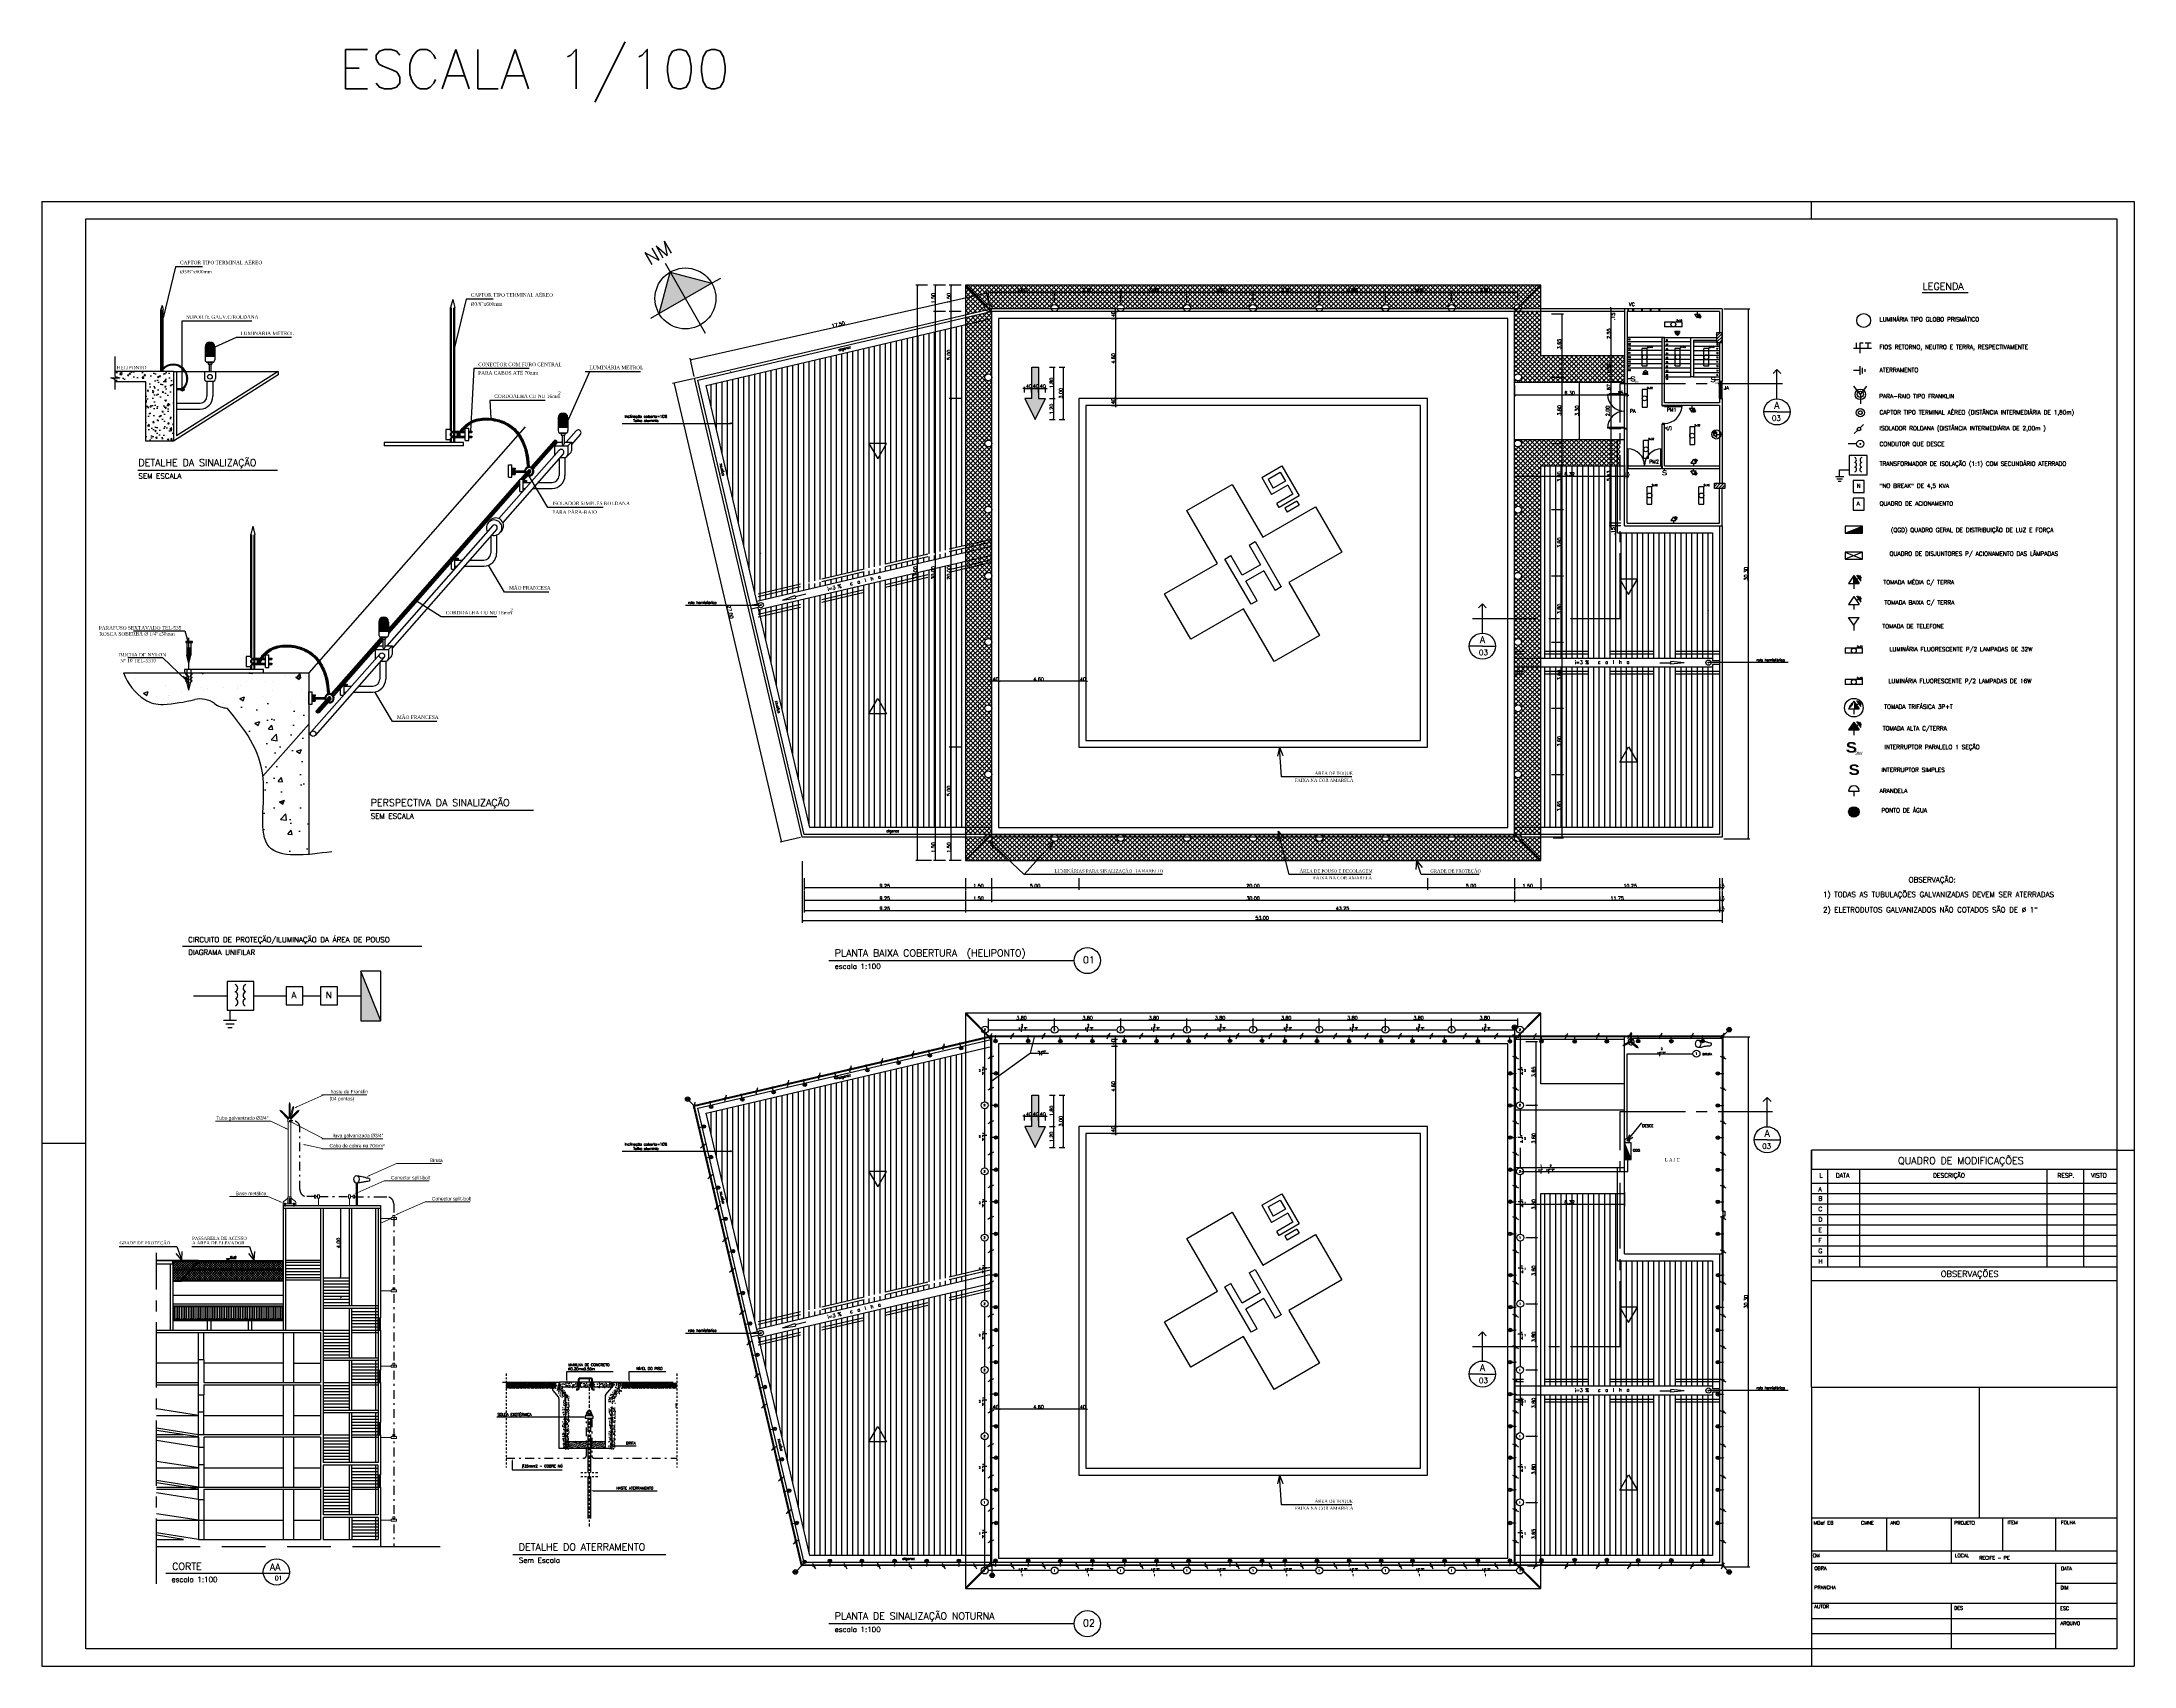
# Model space of a CAD drawing. Header units: millimetres. Extents: x 682 to 1119, y 341 to 434.
# Drawn here: x 779.5 to 899.5, y 341.2 to 434.3 of the extents above; entities that cross this region are included whole.
import ezdxf
from ezdxf.enums import TextEntityAlignment as Align

# ---------------------------------------------------------------- set-up
doc = ezdxf.new("R2010")
doc.units = ezdxf.units.MM
for name, pattern in [('CENTER2', [1.125, 0.75, -0.125, 0.125, -0.125]), ('CENTERX2', [4, 2.5, -0.5, 0.5, -0.5]), ('DASHDOT', [1, 0.5, -0.25, 0, -0.25]), ('DASHDOT2', [0.5, 0.25, -0.125, 0, -0.125]), ('DASHED', [0.75, 0.5, -0.25])]:
    doc.linetypes.add(name, pattern=pattern)
for name, color, linetype in [('02', 2, 'Continuous'), ('04', 4, 'Continuous'), ('ALV', 6, 'Continuous'), ('AR-ALVENARIA_EM_VISTA-001-C', 1, 'Continuous'), ('AR-ALVENARIA_EM_VISTA-002-C', 2, 'Continuous'), ('AR-ALVENARIA_EM_VISTA-004-C', 4, 'Continuous'), ('AR-CARIMBO-002-C', 2, 'Continuous'), ('AR-COBERTURA_EM_VISTA-002-C', 2, 'Continuous'), ('AR-COTAS-001-C', 1, 'Continuous'), ('AR-ESQUADRIAS_EM_VISTA-002-C', 2, 'Continuous'), ('AR-INDICAÇÕES_GRÁFICAS-002-C', 2, 'Continuous'), ('AR-LINHA_DE_CORTE-007-E', 7, 'CENTER2'), ('AR-MARGEM_ESPECIFAÇÕES_002-C', 2, 'Continuous'), ('AR-MARGEM_EXTERNA-002-C', 2, 'Continuous'), ('AR-MARGEM_INTERNA-005-C', 5, 'Continuous'), ('AR-PISO_EM_PLANTA-001-C', 1, 'Continuous'), ('AR-TEXTOS_ALTURA_2_0MM-002-C', 2, 'Continuous'), ('AR-TEXTOS_ALTURA_2_5MM-003C', 3, 'Continuous'), ('AR-TEXTOS_ALTURA_3_0MM-003C', 3, 'Continuous'), ('AR-TEXTOS_ALTURA_3_5MM-004C', 4, 'Continuous'), ('AR-TEXTOS_ALTURA_4_0MM-004-C', 4, 'Continuous'), ('AR-TEXTOS_ALTURA_6_0MM-005-C', 5, 'Continuous'), ('CORTE', 7, 'Continuous'), ('DETALHES', 2, 'Continuous'), ('EIXOS', 2, 'Continuous'), ('ESQUADRIAS_2', 2, 'CENTERX2'), ('FIAC2', 1, 'Continuous'), ('GARAGEM', 1, 'Continuous'), ('hatch', 253, 'Continuous'), ('Linha fina', 8, 'Continuous'), ('M', 2, 'Continuous'), ('PB_VISTA03', 3, 'Continuous'), ('Pena_1', 1, 'Continuous'), ('PENA_2', 2, 'Continuous'), ('PENA_4', 4, 'Continuous'), ('PENA_6', 5, 'Continuous'), ('SIMBOLOS-ELETRICOS', 5, 'Continuous'), ('TEXTO', 2, 'Continuous')]:
    doc.layers.add(name, color=color, linetype=linetype)
for name, color, linetype, lineweight in [('ABRACADEIRAS', 1, 'Continuous', 20), ('AR-UNIDADE_TEXTO-002', 2, 'Continuous', 20), ('AR-UNIDADE_TEXTO_002', 2, 'Continuous', 20), ('REG60-100', 2, 'Continuous', 20)]:
    doc.layers.add(name, color=color, linetype=linetype, lineweight=lineweight)
doc.styles.add('ARIAL', font='arial.ttf')
doc.styles.add('R140', font='SIMPLEX.SHX', dxfattribs={"height": 0.35})
doc.styles.add('R60', font='simplex.shx', dxfattribs={"height": 0.08})
doc.styles.add('R80', font='simplex.shx', dxfattribs={"height": 0.1})
doc.styles.add('REGUA60', font='simplex.shx')
doc.styles.add('REGUA80', font='simplex.shx')
doc.styles.add('ROMAND', font='times.ttf')
doc.styles.add('ROMANS', font='romans')
doc.styles.add('T15', font='SIMPLEX.SHX', dxfattribs={"height": 0.15})
doc.styles.add('T20', font='simplex.shx', dxfattribs={"height": 0.2})
doc.styles.add('T50', font='simplex.shx', dxfattribs={"height": 0.5})
doc.dimstyles.new('ISO-25_WS', dxfattribs={"dimscale": 0.282828, "dimtxt": 0.8, "dimasz": 2, "dimexe": 0.1, "dimexo": 0.625, "dimgap": 0.325, "dimtad": 1, "dimzin": 4, "dimdsep": 46, "dimtxsty": 'Standard', "dimsah": 1, "dimcen": 2.5, "dimadec": 0, "dimazin": 0, "dimtfac": 1, "dimtdec": 0, "dimtmove": 2, "dimatfit": 3, "dimfxl": 1, "dimtolj": 1, "dimtzin": 0, "dimarcsym": 0})
doc.dimstyles.new('PADRÃO', dxfattribs={"dimscale": 0.05, "dimtxt": 2, "dimasz": 1, "dimexe": 2, "dimexo": 2, "dimgap": 0.5, "dimtad": 1, "dimzin": 5, "dimdsep": 46, "dimtxsty": 'ROMANS', "dimblk1": 'DOT', "dimblk2": 'DOT', "dimsah": 1, "dimcen": 2.5, "dimdle": 0.2, "dimclrd": 1, "dimclre": 1, "dimclrt": 3, "dimadec": 0, "dimazin": 0, "dimtfac": 1, "dimtix": 1, "dimtmove": 2, "dimatfit": 3, "dimldrblk": 'DOT', "dimfxl": 1, "dimtolj": 1, "dimtzin": 1, "dimarcsym": 0})
pattern_1 = [(90, (435.4025, 427.31824), (-0.3125, 6e-17), [])]
pattern_2 = [(45, (429.73394, 442.344315), (-0.044194174, 0.044194174), []), (135, (429.73394, 442.344315), (-0.132582521, 0.044194174), [0.15625, -0.09375])]
pattern_3 = [(45, (432.1159, 435.08179), (-0.13258252, 0.13258252), []), (135, (432.1159, 435.08179), (-0.13258252, -0.13258252), [])]
pattern_4 = [(45, (837.59228, 378.94443), (-0.08838835, 0.08838835), [])]
pattern_5 = [(90, (435.4025, 385.5705), (-0.3125, 6e-17), [])]
pattern_6 = [(45, (931.20254, 145.92569), (2e-17, 0.21382909), [0.1512, -0.1512]), (45, (931.16245, 145.96578), (2e-17, 0.21382909), [0.1512, -0.1512]), (45, (931.12236, 146.00588), (2e-17, 0.21382909), [0.1512, -0.1512]), (135, (931.12236, 146.0326), (-0.21382909, 4e-17), [0.1512, -0.1512]), (135, (931.16245, 146.0727), (-0.21382909, 4e-17), [0.1512, -0.1512]), (135, (931.20254, 146.11279), (-0.21382909, 4e-17), [0.1512, -0.1512])]

# ---------------------------------------------------------------- blocks, each defined once
blk = doc.blocks.new('porta dupla')
at = {"layer": 'ESQUADRIAS_2', "linetype": 'Continuous'}
for p, q in [((-0.58, -0.8), (-0.58, -0.95)), ((-0.58, -0.8), (-0.55, -0.8)), ((-0.58, -0.95), (-0.55, -0.95)), ((-0.55, -0.8), (-0.55, -0.95)), ((1.39, -0.8), (1.39, -0.95)), ((1.42, -0.8), (1.39, -0.8)), ((1.42, -0.95), (1.39, -0.95)), ((1.42, -0.8), (1.42, -0.95))]:
    blk.add_line(p, q, dxfattribs=at)
at = {"layer": 'PENA_2', "linetype": 'Continuous', "ltscale": 5}
for p, q in [((-0.55, -0.8), (-0.55, 0.17)), ((-0.52, -0.8), (-0.52, 0.17)), ((1.36, -0.8), (1.36, 0.17)), ((1.39, -0.8), (1.39, 0.17)), ((-0.55, -0.8), (-0.52, -0.8)), ((1.39, -0.8), (1.36, -0.8))]:
    blk.add_line(p, q, dxfattribs=at)
for centre, start, end in [((-0.55, -0.8), 0, 90), ((1.39, -0.8), 90, 180)]:
    blk.add_arc(centre, 0.97, start, end, dxfattribs=at)
blk = doc.blocks.new('_DOT')
at = {"color": 0, "linetype": 'ByBlock'}
blk.add_line((-0.5, 0), (-1, 0), dxfattribs=at)
at = {"color": 0, "linetype": 'ByBlock', "const_width": 0.5}
blk.add_lwpolyline([(-0.25, 0, 1), (0.25, 0, 1)], format="xyb", close=True, dxfattribs=at)
blk = doc.blocks.new('*D225')
at = {"layer": 'AR-COTAS-001-C', "color": 1, "lineweight": -2}
for p, q in [((865.48, 386.37), (865.48, 385.7)), ((875.69, 385.8), (865.53, 385.8)), ((875.74, 386.37), (875.74, 385.7))]:
    blk.add_line(p, q, dxfattribs=at)
at = {"layer": 'DEFPOINTS', "color": 0}
for p in [(865.48, 386.47), (875.74, 386.47), (865.48, 385.8)]:
    blk.add_point(p, dxfattribs=at)
at = {"layer": 'AR-COTAS-001-C', "color": 1, "lineweight": -2, "xscale": 0.05, "yscale": 0.05, "zscale": 0.05, "rotation": 180}
blk.add_blockref('_DOT', (865.48, 385.8), dxfattribs=at)
at = {"layer": 'AR-COTAS-001-C', "color": 1, "lineweight": -2, "xscale": 0.05, "yscale": 0.05, "zscale": 0.05}
blk.add_blockref('_DOT', (875.74, 385.8), dxfattribs=at)
at = {"layer": 'AR-COTAS-001-C', "color": 3, "insert": (870.61, 385.92), "char_height": 0.2, "attachment_point": 5, "style": 'ROMANS'}
blk.add_mtext('\\A1;10.25', dxfattribs=at)
blk = doc.blocks.new('*D208')
at = {"layer": 'AR-COTAS-001-C', "color": 1, "lineweight": -2}
for p, q in [((863.98, 385.66), (863.98, 384.98)), ((875.74, 385.66), (875.74, 384.98)), ((875.69, 385.08), (864.03, 385.08))]:
    blk.add_line(p, q, dxfattribs=at)
at = {"layer": 'DEFPOINTS', "color": 0}
for p in [(863.98, 385.76), (875.74, 385.76), (863.98, 385.08)]:
    blk.add_point(p, dxfattribs=at)
at = {"layer": 'AR-COTAS-001-C', "color": 1, "lineweight": -2, "xscale": 0.05, "yscale": 0.05, "zscale": 0.05, "rotation": 180}
blk.add_blockref('_DOT', (863.98, 385.08), dxfattribs=at)
at = {"layer": 'AR-COTAS-001-C', "color": 1, "lineweight": -2, "xscale": 0.05, "yscale": 0.05, "zscale": 0.05}
blk.add_blockref('_DOT', (875.74, 385.08), dxfattribs=at)
at = {"layer": 'AR-COTAS-001-C', "color": 3, "insert": (869.86, 385.21), "char_height": 0.2, "attachment_point": 5, "style": 'ROMANS'}
blk.add_mtext('\\A1;11.75', dxfattribs=at)
blk = doc.blocks.new('*D197')
at = {"layer": 'AR-COTAS-001-C', "color": 1, "lineweight": -2}
for p, q in [((832.48, 385.07), (832.48, 384.39)), ((875.69, 384.49), (832.53, 384.49)), ((875.74, 385.07), (875.74, 384.39))]:
    blk.add_line(p, q, dxfattribs=at)
at = {"layer": 'DEFPOINTS', "color": 0}
for p in [(832.48, 385.17), (832.48, 384.49), (875.74, 385.17)]:
    blk.add_point(p, dxfattribs=at)
at = {"layer": 'AR-COTAS-001-C', "color": 1, "lineweight": -2, "xscale": 0.05, "yscale": 0.05, "zscale": 0.05, "rotation": 180}
blk.add_blockref('_DOT', (832.48, 384.49), dxfattribs=at)
at = {"layer": 'AR-COTAS-001-C', "color": 1, "lineweight": -2, "xscale": 0.05, "yscale": 0.05, "zscale": 0.05}
blk.add_blockref('_DOT', (875.74, 384.49), dxfattribs=at)
at = {"layer": 'AR-COTAS-001-C', "color": 3, "insert": (854.11, 384.62), "char_height": 0.2, "attachment_point": 5, "style": 'ROMANS'}
blk.add_mtext('\\A1;43.25', dxfattribs=at)
blk = doc.blocks.new('*D180')
at = {"layer": 'AR-COTAS-001-C', "color": 1, "lineweight": -2}
for p, q in [((823.12, 387.34), (823.12, 383.81)), ((875.89, 385.34), (875.89, 383.81)), ((875.84, 383.91), (823.17, 383.91))]:
    blk.add_line(p, q, dxfattribs=at)
at = {"layer": 'DEFPOINTS', "color": 0}
for p in [(823.12, 387.44), (875.89, 385.44), (823.12, 383.91)]:
    blk.add_point(p, dxfattribs=at)
at = {"layer": 'AR-COTAS-001-C', "color": 1, "lineweight": -2, "xscale": 0.05, "yscale": 0.05, "zscale": 0.05, "rotation": 180}
blk.add_blockref('_DOT', (823.12, 383.91), dxfattribs=at)
at = {"layer": 'AR-COTAS-001-C', "color": 1, "lineweight": -2, "xscale": 0.05, "yscale": 0.05, "zscale": 0.05}
blk.add_blockref('_DOT', (875.89, 383.91), dxfattribs=at)
at = {"layer": 'AR-COTAS-001-C', "color": 3, "insert": (849.5, 384.08), "char_height": 0.2, "attachment_point": 5, "style": 'ROMANS'}
blk.add_mtext('\\A1;53.00', dxfattribs=at)
blk = doc.blocks.new('*X4')
at = {"color": 0, "linetype": 'Continuous'}
for p, q in [((201.82, -59.99), (201.82, -59.99)), ((203.89, -59.69), (203.89, -59.69)), ((205.75, -59.65), (205.86, -59.73)), ((205.86, -59.73), (205.88, -59.65)), ((208.6, -59.69), (208.64, -59.65)), ((208.6, -59.69), (208.84, -59.71)), ((208.84, -59.71), (208.83, -59.65)), ((210.76, -59.8), (210.76, -59.8)), ((211.41, -59.91), (211.69, -59.81)), ((211.41, -59.91), (211.61, -60.05)), ((211.47, -59.94), (211.66, -59.71)), ((211.47, -59.94), (211.71, -59.97)), ((211.61, -60.05), (211.69, -59.81)), ((211.71, -59.97), (211.66, -59.71)), ((212.05, -59.9), (212.05, -59.9)), ((212.15, -59.86), (212.15, -59.86)), ((202.3, -60.88), (202.58, -60.78)), ((202.3, -60.88), (202.5, -61.02)), ((202.5, -61.02), (202.58, -60.78)), ((203.06, -61.05), (203.06, -61.05)), ((203.62, -60.43), (203.62, -60.43)), ((203.77, -61), (203.77, -61)), ((203.85, -61.02), (203.85, -61.02)), ((204.58, -60.85), (204.58, -60.85)), ((205.76, -60.52), (205.76, -60.52)), ((205.9, -60.74), (205.9, -60.74)), ((206.1, -60.6), (206.1, -60.6)), ((207.1, -60.52), (207.1, -60.52)), ((207.89, -60.61), (207.89, -60.61)), ((207.92, -60.48), (207.92, -60.48)), ((208.05, -61.2), (208.33, -61.1)), ((208.05, -61.2), (208.25, -61.34)), ((208.11, -60.39), (208.11, -60.39)), ((208.25, -61.34), (208.33, -61.1)), ((208.43, -60.2), (208.43, -60.2)), ((209.39, -61.08), (209.39, -61.08)), ((209.62, -60.19), (209.62, -60.19)), ((210, -60.18), (210, -60.18)), ((210.03, -60.7), (210.03, -60.7)), ((211.72, -60.68), (211.72, -60.68)), ((212, -61.23), (212, -61.23)), ((212.16, -60.79), (212.16, -60.79)), ((207.06, -61.48), (207.06, -61.48)), ((211.09, -61.43), (211.09, -61.43)), ((212.1, -61.3), (212.1, -61.3))]:
    blk.add_line(p, q, dxfattribs=at)
blk = doc.blocks.new('*D223')
at = {"layer": 'AR-COTAS-001-C', "color": 1, "lineweight": -2}
for p, q in [((866.1, 392.31), (866.78, 392.31)), ((866.68, 392.26), (866.68, 388.72)), ((866.2, 388.67), (866.78, 388.67))]:
    blk.add_line(p, q, dxfattribs=at)
at = {"layer": 'DEFPOINTS', "color": 0}
for p in [(866, 392.31), (866.1, 388.67), (866.68, 388.67)]:
    blk.add_point(p, dxfattribs=at)
at = {"layer": 'AR-COTAS-001-C', "color": 1, "lineweight": -2, "xscale": 0.05, "yscale": 0.05, "zscale": 0.05}
for p, rotation in [((866.68, 392.31), 90), ((866.68, 388.67), 270)]:
    blk.add_blockref('_DOT', p, dxfattribs=dict(at, rotation=rotation))
at = {"layer": 'AR-COTAS-001-C', "color": 3, "insert": (866.55, 390.49), "char_height": 0.2, "attachment_point": 5, "rotation": 90, "style": 'ROMANS'}
blk.add_mtext('\\A1;3.65', dxfattribs=at)
blk = doc.blocks.new('*D196')
at = {"layer": 'AR-COTAS-001-C', "color": 1, "lineweight": -2}
for p, q in [((830.31, 420.37), (829.64, 420.37)), ((829.74, 387.42), (829.74, 420.32)), ((830.53, 387.37), (829.64, 387.37))]:
    blk.add_line(p, q, dxfattribs=at)
at = {"layer": 'DEFPOINTS', "color": 0}
for p in [(829.74, 420.37), (830.41, 420.37), (830.63, 387.37)]:
    blk.add_point(p, dxfattribs=at)
at = {"layer": 'AR-COTAS-001-C', "color": 1, "lineweight": -2, "xscale": 0.05, "yscale": 0.05, "zscale": 0.05}
for p, rotation in [((829.74, 420.37), 90), ((829.74, 387.37), 270)]:
    blk.add_blockref('_DOT', p, dxfattribs=dict(at, rotation=rotation))
at = {"layer": 'AR-COTAS-001-C', "color": 3, "insert": (829.61, 403.87), "char_height": 0.2, "attachment_point": 5, "rotation": 90, "style": 'ROMANS'}
blk.add_mtext('\\A1;33.00', dxfattribs=at)
blk = doc.blocks.new('*D193')
at = {"layer": 'AR-COTAS-001-C', "color": 1, "lineweight": -2}
for p, q in [((831.34, 418.87), (830.66, 418.87)), ((830.76, 388.92), (830.76, 418.82)), ((831.56, 388.87), (830.66, 388.87))]:
    blk.add_line(p, q, dxfattribs=at)
at = {"layer": 'DEFPOINTS', "color": 0}
for p in [(830.76, 418.87), (831.44, 418.87), (831.66, 388.87)]:
    blk.add_point(p, dxfattribs=at)
at = {"layer": 'AR-COTAS-001-C', "color": 1, "lineweight": -2, "xscale": 0.05, "yscale": 0.05, "zscale": 0.05}
for p, rotation in [((830.76, 418.87), 90), ((830.76, 388.87), 270)]:
    blk.add_blockref('_DOT', p, dxfattribs=dict(at, rotation=rotation))
at = {"layer": 'AR-COTAS-001-C', "color": 3, "insert": (830.64, 403.87), "char_height": 0.2, "attachment_point": 5, "rotation": 90, "style": 'ROMANS'}
blk.add_mtext('\\A1;30.00', dxfattribs=at)
blk = doc.blocks.new('*D185')
at = {"layer": 'AR-COTAS-001-C', "color": 1, "lineweight": -2}
for p, q in [((832.23, 393.87), (831.56, 393.87)), ((831.66, 388.92), (831.66, 393.82)), ((832.23, 388.87), (831.56, 388.87))]:
    blk.add_line(p, q, dxfattribs=at)
at = {"layer": 'DEFPOINTS', "color": 0}
for p in [(831.66, 393.87), (832.33, 393.87), (832.33, 388.87)]:
    blk.add_point(p, dxfattribs=at)
at = {"layer": 'AR-COTAS-001-C', "color": 1, "lineweight": -2, "xscale": 0.05, "yscale": 0.05, "zscale": 0.05}
for p, rotation in [((831.66, 393.87), 90), ((831.66, 388.87), 270)]:
    blk.add_blockref('_DOT', p, dxfattribs=dict(at, rotation=rotation))
at = {"layer": 'AR-COTAS-001-C', "color": 3, "insert": (831.53, 391.37), "char_height": 0.2, "attachment_point": 5, "rotation": 90, "style": 'ROMANS'}
blk.add_mtext('\\A1;5.00', dxfattribs=at)
blk = doc.blocks.new('*D181')
at = {"layer": 'AR-COTAS-001-C', "color": 1, "lineweight": -2}
for p, q in [((816.86, 415.01), (815.68, 414.74)), ((821.93, 388.49), (815.79, 414.71)), ((823.02, 388.69), (821.85, 388.42))]:
    blk.add_line(p, q, dxfattribs=at)
at = {"layer": 'DEFPOINTS', "color": 0}
for p in [(815.78, 414.76), (816.95, 415.04), (823.12, 388.72)]:
    blk.add_point(p, dxfattribs=at)
at = {"layer": 'AR-COTAS-001-C', "color": 1, "lineweight": -2, "xscale": 0.05, "yscale": 0.05, "zscale": 0.05}
for p, rotation in [((815.78, 414.76), 103.1822715737634), ((821.95, 388.44), 283.1822715737634)]:
    blk.add_blockref('_DOT', p, dxfattribs=dict(at, rotation=rotation))
at = {"layer": 'AR-COTAS-001-C', "color": 3, "insert": (818.99, 401.63), "char_height": 0.2, "attachment_point": 5, "rotation": 283.1823, "style": 'ROMANS'}
blk.add_mtext('\\A1;27.00', dxfattribs=at)
blk = doc.blocks.new('*D194')
at = {"layer": 'AR-COTAS-001-C', "color": 1, "lineweight": -2}
for p, q in [((833.98, 385.66), (833.98, 384.98)), ((863.98, 385.66), (863.98, 384.98)), ((863.93, 385.08), (834.03, 385.08))]:
    blk.add_line(p, q, dxfattribs=at)
at = {"layer": 'DEFPOINTS', "color": 0}
for p in [(833.98, 385.76), (863.98, 385.76), (833.98, 385.08)]:
    blk.add_point(p, dxfattribs=at)
at = {"layer": 'AR-COTAS-001-C', "color": 1, "lineweight": -2, "xscale": 0.05, "yscale": 0.05, "zscale": 0.05, "rotation": 180}
blk.add_blockref('_DOT', (833.98, 385.08), dxfattribs=at)
at = {"layer": 'AR-COTAS-001-C', "color": 1, "lineweight": -2, "xscale": 0.05, "yscale": 0.05, "zscale": 0.05}
blk.add_blockref('_DOT', (863.98, 385.08), dxfattribs=at)
at = {"layer": 'AR-COTAS-001-C', "color": 3, "insert": (848.98, 385.21), "char_height": 0.2, "attachment_point": 5, "style": 'ROMANS'}
blk.add_mtext('\\A1;30.00', dxfattribs=at)
blk = doc.blocks.new('*D191')
at = {"layer": 'AR-COTAS-001-C', "color": 1, "lineweight": -2}
for p, q in [((833.98, 386.37), (833.98, 385.7)), ((838.93, 385.8), (834.03, 385.8)), ((838.98, 386.37), (838.98, 385.7))]:
    blk.add_line(p, q, dxfattribs=at)
at = {"layer": 'DEFPOINTS', "color": 0}
for p in [(833.98, 386.47), (838.98, 386.47), (833.98, 385.8)]:
    blk.add_point(p, dxfattribs=at)
at = {"layer": 'AR-COTAS-001-C', "color": 1, "lineweight": -2, "xscale": 0.05, "yscale": 0.05, "zscale": 0.05, "rotation": 180}
blk.add_blockref('_DOT', (833.98, 385.8), dxfattribs=at)
at = {"layer": 'AR-COTAS-001-C', "color": 1, "lineweight": -2, "xscale": 0.05, "yscale": 0.05, "zscale": 0.05}
blk.add_blockref('_DOT', (838.98, 385.8), dxfattribs=at)
at = {"layer": 'AR-COTAS-001-C', "color": 3, "insert": (836.48, 385.92), "char_height": 0.2, "attachment_point": 5, "style": 'ROMANS'}
blk.add_mtext('\\A1;5.00', dxfattribs=at)
blk = doc.blocks.new('*D231')
at = {"layer": 'AR-COTAS-001-C', "color": 1, "lineweight": -2}
for p, q in [((823.24, 385.66), (823.24, 384.98)), ((832.48, 385.66), (832.48, 384.98)), ((832.43, 385.08), (823.29, 385.08))]:
    blk.add_line(p, q, dxfattribs=at)
at = {"layer": 'DEFPOINTS', "color": 0}
for p in [(823.24, 385.76), (832.48, 385.76), (823.24, 385.08)]:
    blk.add_point(p, dxfattribs=at)
at = {"layer": 'AR-COTAS-001-C', "color": 1, "lineweight": -2, "xscale": 0.05, "yscale": 0.05, "zscale": 0.05, "rotation": 180}
blk.add_blockref('_DOT', (823.24, 385.08), dxfattribs=at)
at = {"layer": 'AR-COTAS-001-C', "color": 1, "lineweight": -2, "xscale": 0.05, "yscale": 0.05, "zscale": 0.05}
blk.add_blockref('_DOT', (832.48, 385.08), dxfattribs=at)
at = {"layer": 'AR-COTAS-001-C', "color": 3, "insert": (827.86, 385.21), "char_height": 0.2, "attachment_point": 5, "style": 'ROMANS'}
blk.add_mtext('\\A1;9.25', dxfattribs=at)
blk = doc.blocks.new('*D229')
at = {"layer": 'AR-COTAS-001-C', "color": 1, "lineweight": -2}
for p, q in [((823.24, 386.37), (823.24, 385.7)), ((832.43, 385.8), (823.29, 385.8)), ((832.48, 386.37), (832.48, 385.7))]:
    blk.add_line(p, q, dxfattribs=at)
at = {"layer": 'DEFPOINTS', "color": 0}
for p in [(823.24, 386.47), (832.48, 386.47), (823.24, 385.8)]:
    blk.add_point(p, dxfattribs=at)
at = {"layer": 'AR-COTAS-001-C', "color": 1, "lineweight": -2, "xscale": 0.05, "yscale": 0.05, "zscale": 0.05, "rotation": 180}
blk.add_blockref('_DOT', (823.24, 385.8), dxfattribs=at)
at = {"layer": 'AR-COTAS-001-C', "color": 1, "lineweight": -2, "xscale": 0.05, "yscale": 0.05, "zscale": 0.05}
blk.add_blockref('_DOT', (832.48, 385.8), dxfattribs=at)
at = {"layer": 'AR-COTAS-001-C', "color": 3, "insert": (827.86, 385.92), "char_height": 0.2, "attachment_point": 5, "style": 'ROMANS'}
blk.add_mtext('\\A1;9.25', dxfattribs=at)
blk = doc.blocks.new('*D224')
at = {"layer": 'AR-COTAS-001-C', "color": 1, "lineweight": -2}
for p, q in [((823.24, 385.07), (823.24, 384.39)), ((832.43, 384.49), (823.29, 384.49)), ((832.48, 385.07), (832.48, 384.39))]:
    blk.add_line(p, q, dxfattribs=at)
at = {"layer": 'DEFPOINTS', "color": 0}
for p in [(823.24, 385.17), (823.24, 384.49), (832.48, 385.17)]:
    blk.add_point(p, dxfattribs=at)
at = {"layer": 'AR-COTAS-001-C', "color": 1, "lineweight": -2, "xscale": 0.05, "yscale": 0.05, "zscale": 0.05, "rotation": 180}
blk.add_blockref('_DOT', (823.24, 384.49), dxfattribs=at)
at = {"layer": 'AR-COTAS-001-C', "color": 1, "lineweight": -2, "xscale": 0.05, "yscale": 0.05, "zscale": 0.05}
blk.add_blockref('_DOT', (832.48, 384.49), dxfattribs=at)
at = {"layer": 'AR-COTAS-001-C', "color": 3, "insert": (827.86, 384.62), "char_height": 0.2, "attachment_point": 5, "style": 'ROMANS'}
blk.add_mtext('\\A1;9.25', dxfattribs=at)
blk = doc.blocks.new('INDUNI1')
at = {"color": 0, "style": 'REGUA80', "flags": 8}
blk.add_attdef('NOME2', text='', height=1.8, dxfattribs=at).set_placement((0, -3.5), align=Align.CENTER)
at = {"layer": 'AR-UNIDADE_TEXTO_002', "style": 'REGUA60', "width": 1.2, "flags": 8}
for tag, p in [('REVPAR', (0, -10)), ('PEDIR', (0, -12.1)), ('PISO', (0, -7.9))]:
    blk.add_attdef(tag, text='', height=1.2, dxfattribs=at).set_placement(p, align=Align.CENTER)
at = {"layer": 'AR-UNIDADE_TEXTO_002', "style": 'REGUA60', "width": 1.2}
blk.add_attdef('AREA', text='', height=1.2, dxfattribs=at).set_placement((0, -5.8), align=Align.CENTER)
at = {"layer": 'REG60-100', "color": 0, "style": 'REGUA80', "flags": 8}
blk.add_attdef('NOME1', text='', height=1.8, dxfattribs=at).set_placement((0, -0.6), align=Align.CENTER)
blk = doc.blocks.new('*D230')
at = {"layer": 'AR-COTAS-001-C', "color": 1, "lineweight": -2}
for p, q in [((832.48, 385.66), (832.48, 384.98)), ((833.98, 385.66), (833.98, 384.98)), ((833.93, 385.08), (832.53, 385.08))]:
    blk.add_line(p, q, dxfattribs=at)
at = {"layer": 'DEFPOINTS', "color": 0}
for p in [(832.48, 385.76), (833.98, 385.76), (832.48, 385.08)]:
    blk.add_point(p, dxfattribs=at)
at = {"layer": 'AR-COTAS-001-C', "color": 1, "lineweight": -2, "xscale": 0.05, "yscale": 0.05, "zscale": 0.05, "rotation": 180}
blk.add_blockref('_DOT', (832.48, 385.08), dxfattribs=at)
at = {"layer": 'AR-COTAS-001-C', "color": 1, "lineweight": -2, "xscale": 0.05, "yscale": 0.05, "zscale": 0.05}
blk.add_blockref('_DOT', (833.98, 385.08), dxfattribs=at)
at = {"layer": 'AR-COTAS-001-C', "color": 3, "insert": (833.23, 385.21), "char_height": 0.2, "attachment_point": 5, "style": 'ROMANS'}
blk.add_mtext('\\A1;1.50', dxfattribs=at)
blk = doc.blocks.new('*D206')
at = {"layer": 'AR-COTAS-001-C', "color": 1, "lineweight": -2}
for p, q in [((831.34, 388.87), (830.66, 388.87)), ((830.76, 387.42), (830.76, 388.82)), ((831.34, 387.37), (830.66, 387.37))]:
    blk.add_line(p, q, dxfattribs=at)
at = {"layer": 'DEFPOINTS', "color": 0}
for p in [(830.76, 388.87), (831.44, 388.87), (831.44, 387.37)]:
    blk.add_point(p, dxfattribs=at)
at = {"layer": 'AR-COTAS-001-C', "color": 1, "lineweight": -2, "xscale": 0.05, "yscale": 0.05, "zscale": 0.05}
for p, rotation in [((830.76, 388.87), 90), ((830.76, 387.37), 270)]:
    blk.add_blockref('_DOT', p, dxfattribs=dict(at, rotation=rotation))
at = {"layer": 'AR-COTAS-001-C', "color": 3, "insert": (830.64, 388.12), "char_height": 0.2, "attachment_point": 5, "rotation": 90, "style": 'ROMANS'}
blk.add_mtext('\\A1;1.50', dxfattribs=at)
blk = doc.blocks.new('*D192')
at = {"layer": 'AR-COTAS-001-C', "color": 1, "lineweight": -2}
for p, q in [((832.48, 386.37), (832.48, 385.7)), ((833.93, 385.8), (832.53, 385.8)), ((833.98, 386.37), (833.98, 385.7))]:
    blk.add_line(p, q, dxfattribs=at)
at = {"layer": 'DEFPOINTS', "color": 0}
for p in [(832.48, 386.47), (833.98, 386.47), (832.48, 385.8)]:
    blk.add_point(p, dxfattribs=at)
at = {"layer": 'AR-COTAS-001-C', "color": 1, "lineweight": -2, "xscale": 0.05, "yscale": 0.05, "zscale": 0.05, "rotation": 180}
blk.add_blockref('_DOT', (832.48, 385.8), dxfattribs=at)
at = {"layer": 'AR-COTAS-001-C', "color": 1, "lineweight": -2, "xscale": 0.05, "yscale": 0.05, "zscale": 0.05}
blk.add_blockref('_DOT', (833.98, 385.8), dxfattribs=at)
at = {"layer": 'AR-COTAS-001-C', "color": 3, "insert": (833.23, 385.92), "char_height": 0.2, "attachment_point": 5, "style": 'ROMANS'}
blk.add_mtext('\\A1;1.50', dxfattribs=at)
blk = doc.blocks.new('*D184')
at = {"layer": 'AR-COTAS-001-C', "color": 1, "lineweight": -2}
for p, q in [((832.23, 388.87), (831.56, 388.87)), ((831.66, 387.42), (831.66, 388.82)), ((832.23, 387.37), (831.56, 387.37))]:
    blk.add_line(p, q, dxfattribs=at)
at = {"layer": 'DEFPOINTS', "color": 0}
for p in [(831.66, 388.87), (832.33, 388.87), (832.33, 387.37)]:
    blk.add_point(p, dxfattribs=at)
at = {"layer": 'AR-COTAS-001-C', "color": 1, "lineweight": -2, "xscale": 0.05, "yscale": 0.05, "zscale": 0.05}
for p, rotation in [((831.66, 388.87), 90), ((831.66, 387.37), 270)]:
    blk.add_blockref('_DOT', p, dxfattribs=dict(at, rotation=rotation))
at = {"layer": 'AR-COTAS-001-C', "color": 3, "insert": (831.53, 388.12), "char_height": 0.2, "attachment_point": 5, "rotation": 90, "style": 'ROMANS'}
blk.add_mtext('\\A1;1.50', dxfattribs=at)
blk = doc.blocks.new('*D190')
at = {"layer": 'AR-COTAS-001-C', "color": 1, "lineweight": -2}
for p, q in [((838.98, 386.37), (838.98, 385.7)), ((858.93, 385.8), (839.03, 385.8)), ((858.98, 386.37), (858.98, 385.7))]:
    blk.add_line(p, q, dxfattribs=at)
at = {"layer": 'DEFPOINTS', "color": 0}
for p in [(838.98, 386.47), (858.98, 386.47), (838.98, 385.8)]:
    blk.add_point(p, dxfattribs=at)
at = {"layer": 'AR-COTAS-001-C', "color": 1, "lineweight": -2, "xscale": 0.05, "yscale": 0.05, "zscale": 0.05, "rotation": 180}
blk.add_blockref('_DOT', (838.98, 385.8), dxfattribs=at)
at = {"layer": 'AR-COTAS-001-C', "color": 1, "lineweight": -2, "xscale": 0.05, "yscale": 0.05, "zscale": 0.05}
blk.add_blockref('_DOT', (858.98, 385.8), dxfattribs=at)
at = {"layer": 'AR-COTAS-001-C', "color": 3, "insert": (848.98, 385.92), "char_height": 0.2, "attachment_point": 5, "style": 'ROMANS'}
blk.add_mtext('\\A1;20.00', dxfattribs=at)
blk = doc.blocks.new('*D189')
at = {"layer": 'AR-COTAS-001-C', "color": 1, "lineweight": -2}
for p, q in [((858.98, 386.37), (858.98, 385.7)), ((863.93, 385.8), (859.03, 385.8)), ((863.98, 386.37), (863.98, 385.7))]:
    blk.add_line(p, q, dxfattribs=at)
at = {"layer": 'DEFPOINTS', "color": 0}
for p in [(858.98, 386.47), (863.98, 386.47), (858.98, 385.8)]:
    blk.add_point(p, dxfattribs=at)
at = {"layer": 'AR-COTAS-001-C', "color": 1, "lineweight": -2, "xscale": 0.05, "yscale": 0.05, "zscale": 0.05, "rotation": 180}
blk.add_blockref('_DOT', (858.98, 385.8), dxfattribs=at)
at = {"layer": 'AR-COTAS-001-C', "color": 1, "lineweight": -2, "xscale": 0.05, "yscale": 0.05, "zscale": 0.05}
blk.add_blockref('_DOT', (863.98, 385.8), dxfattribs=at)
at = {"layer": 'AR-COTAS-001-C', "color": 3, "insert": (861.48, 385.92), "char_height": 0.2, "attachment_point": 5, "style": 'ROMANS'}
blk.add_mtext('\\A1;5.00', dxfattribs=at)
blk = doc.blocks.new('*D188')
at = {"layer": 'AR-COTAS-001-C', "color": 1, "lineweight": -2}
for p, q in [((863.98, 386.37), (863.98, 385.7)), ((865.43, 385.8), (864.03, 385.8)), ((865.48, 386.37), (865.48, 385.7))]:
    blk.add_line(p, q, dxfattribs=at)
at = {"layer": 'DEFPOINTS', "color": 0}
for p in [(863.98, 386.47), (865.48, 386.47), (863.98, 385.8)]:
    blk.add_point(p, dxfattribs=at)
at = {"layer": 'AR-COTAS-001-C', "color": 1, "lineweight": -2, "xscale": 0.05, "yscale": 0.05, "zscale": 0.05, "rotation": 180}
blk.add_blockref('_DOT', (863.98, 385.8), dxfattribs=at)
at = {"layer": 'AR-COTAS-001-C', "color": 1, "lineweight": -2, "xscale": 0.05, "yscale": 0.05, "zscale": 0.05}
blk.add_blockref('_DOT', (865.48, 385.8), dxfattribs=at)
at = {"layer": 'AR-COTAS-001-C', "color": 3, "insert": (864.73, 385.92), "char_height": 0.2, "attachment_point": 5, "style": 'ROMANS'}
blk.add_mtext('\\A1;1.50', dxfattribs=at)
blk = doc.blocks.new('*D244')
at = {"layer": 'AR-COTAS-001-C', "color": 1, "lineweight": -2}
for p, q in [((834.38, 397.89), (834.38, 397.56)), ((838.93, 397.66), (834.43, 397.66)), ((838.98, 397.89), (838.98, 397.56))]:
    blk.add_line(p, q, dxfattribs=at)
at = {"layer": 'DEFPOINTS', "color": 0}
for p in [(834.38, 397.99), (834.38, 397.66), (838.98, 397.99)]:
    blk.add_point(p, dxfattribs=at)
at = {"layer": 'AR-COTAS-001-C', "color": 1, "lineweight": -2, "xscale": 0.05, "yscale": 0.05, "zscale": 0.05, "rotation": 180}
blk.add_blockref('_DOT', (834.38, 397.66), dxfattribs=at)
at = {"layer": 'AR-COTAS-001-C', "color": 1, "lineweight": -2, "xscale": 0.05, "yscale": 0.05, "zscale": 0.05}
blk.add_blockref('_DOT', (838.98, 397.66), dxfattribs=at)
at = {"layer": 'AR-COTAS-001-C', "color": 3, "insert": (836.68, 397.78), "char_height": 0.2, "attachment_point": 5, "style": 'ROMANS'}
blk.add_mtext('\\A1;4.60', dxfattribs=at)
blk = doc.blocks.new('*D236')
at = {"layer": 'AR-COTAS-001-C', "color": 1, "lineweight": -2}
for p, q in [((835.83, 414.45), (835.78, 414.45)), ((835.88, 414.22), (835.88, 414.55)), ((835.88, 414.45), (836.28, 414.45)), ((836.28, 414.22), (836.28, 414.55)), ((836.33, 414.45), (836.38, 414.45))]:
    blk.add_line(p, q, dxfattribs=at)
at = {"layer": 'DEFPOINTS', "color": 0}
for p in [(835.88, 414.12), (836.28, 414.45), (836.28, 414.12)]:
    blk.add_point(p, dxfattribs=at)
at = {"layer": 'AR-COTAS-001-C', "color": 1, "lineweight": -2, "xscale": 0.05, "yscale": 0.05, "zscale": 0.05}
blk.add_blockref('_DOT', (835.88, 414.45), dxfattribs=at)
at = {"layer": 'AR-COTAS-001-C', "color": 1, "lineweight": -2, "xscale": 0.05, "yscale": 0.05, "zscale": 0.05, "rotation": 180}
blk.add_blockref('_DOT', (836.28, 414.45), dxfattribs=at)
at = {"layer": 'AR-COTAS-001-C', "color": 3, "insert": (836.08, 414.58), "char_height": 0.2, "attachment_point": 5, "style": 'ROMANS'}
blk.add_mtext('\\A1;.40', dxfattribs=at)
blk = doc.blocks.new('*D234')
at = {"layer": 'AR-COTAS-001-C', "color": 1, "lineweight": -2}
for p, q in [((836.23, 414.45), (836.18, 414.45)), ((836.28, 414.22), (836.28, 414.55)), ((836.28, 414.45), (836.68, 414.45)), ((836.68, 414.22), (836.68, 414.55)), ((836.73, 414.45), (836.78, 414.45))]:
    blk.add_line(p, q, dxfattribs=at)
at = {"layer": 'DEFPOINTS', "color": 0}
for p in [(836.28, 414.12), (836.68, 414.45), (836.68, 414.12)]:
    blk.add_point(p, dxfattribs=at)
at = {"layer": 'AR-COTAS-001-C', "color": 1, "lineweight": -2, "xscale": 0.05, "yscale": 0.05, "zscale": 0.05}
blk.add_blockref('_DOT', (836.28, 414.45), dxfattribs=at)
at = {"layer": 'AR-COTAS-001-C', "color": 1, "lineweight": -2, "xscale": 0.05, "yscale": 0.05, "zscale": 0.05, "rotation": 180}
blk.add_blockref('_DOT', (836.68, 414.45), dxfattribs=at)
at = {"layer": 'AR-COTAS-001-C', "color": 3, "insert": (836.48, 414.58), "char_height": 0.2, "attachment_point": 5, "style": 'ROMANS'}
blk.add_mtext('\\A1;.40', dxfattribs=at)
blk = doc.blocks.new('*D195')
at = {"layer": 'AR-COTAS-001-C', "color": 1, "lineweight": -2}
for p, q in [((833.8, 419.4), (833.8, 420.07)), ((837.6, 419.4), (837.6, 420.07)), ((833.85, 419.97), (837.55, 419.97))]:
    blk.add_line(p, q, dxfattribs=at)
at = {"layer": 'DEFPOINTS', "color": 0}
for p in [(833.8, 419.3), (837.6, 419.97), (837.6, 419.3)]:
    blk.add_point(p, dxfattribs=at)
at = {"layer": 'AR-COTAS-001-C', "color": 1, "lineweight": -2, "xscale": 0.05, "yscale": 0.05, "zscale": 0.05, "rotation": 180}
blk.add_blockref('_DOT', (833.8, 419.97), dxfattribs=at)
at = {"layer": 'AR-COTAS-001-C', "color": 1, "lineweight": -2, "xscale": 0.05, "yscale": 0.05, "zscale": 0.05}
blk.add_blockref('_DOT', (837.6, 419.97), dxfattribs=at)
at = {"layer": 'AR-COTAS-001-C', "color": 3, "insert": (835.7, 420.1), "char_height": 0.2, "attachment_point": 5, "style": 'ROMANS'}
blk.add_mtext('\\A1;3.80', dxfattribs=at)
blk = doc.blocks.new('*D186')
at = {"layer": 'AR-COTAS-001-C', "color": 1, "lineweight": -2}
for p, q in [((832.23, 413.87), (831.56, 413.87)), ((831.66, 393.92), (831.66, 413.82)), ((832.23, 393.87), (831.56, 393.87))]:
    blk.add_line(p, q, dxfattribs=at)
at = {"layer": 'DEFPOINTS', "color": 0}
for p in [(831.66, 413.87), (832.33, 413.87), (832.33, 393.87)]:
    blk.add_point(p, dxfattribs=at)
at = {"layer": 'AR-COTAS-001-C', "color": 1, "lineweight": -2, "xscale": 0.05, "yscale": 0.05, "zscale": 0.05}
for p, rotation in [((831.66, 413.87), 90), ((831.66, 393.87), 270)]:
    blk.add_blockref('_DOT', p, dxfattribs=dict(at, rotation=rotation))
at = {"layer": 'AR-COTAS-001-C', "color": 3, "insert": (831.53, 403.87), "char_height": 0.2, "attachment_point": 5, "rotation": 90, "style": 'ROMANS'}
blk.add_mtext('\\A1;20.00', dxfattribs=at)
blk = doc.blocks.new('*D243')
at = {"layer": 'AR-COTAS-001-C', "color": 1, "lineweight": -2}
for p, q in [((833.93, 397.66), (833.88, 397.66)), ((833.98, 397.89), (833.98, 397.56)), ((834.38, 397.66), (833.98, 397.66)), ((834.38, 397.89), (834.38, 397.56)), ((834.43, 397.66), (834.48, 397.66))]:
    blk.add_line(p, q, dxfattribs=at)
at = {"layer": 'DEFPOINTS', "color": 0}
for p in [(833.98, 397.99), (833.98, 397.66), (834.38, 397.99)]:
    blk.add_point(p, dxfattribs=at)
at = {"layer": 'AR-COTAS-001-C', "color": 1, "lineweight": -2, "xscale": 0.05, "yscale": 0.05, "zscale": 0.05}
blk.add_blockref('_DOT', (833.98, 397.66), dxfattribs=at)
at = {"layer": 'AR-COTAS-001-C', "color": 1, "lineweight": -2, "xscale": 0.05, "yscale": 0.05, "zscale": 0.05, "rotation": 180}
blk.add_blockref('_DOT', (834.38, 397.66), dxfattribs=at)
at = {"layer": 'AR-COTAS-001-C', "color": 3, "insert": (834.18, 397.78), "char_height": 0.2, "attachment_point": 5, "style": 'ROMANS'}
blk.add_mtext('\\A1;.40', dxfattribs=at)
blk = doc.blocks.new('*D182')
at = {"layer": 'AR-COTAS-001-C', "color": 1, "lineweight": -2}
for p, q in [((833.92, 418.96), (833.69, 420.01)), ((833.66, 419.9), (816.77, 416.09)), ((816.93, 415.13), (816.7, 416.18))]:
    blk.add_line(p, q, dxfattribs=at)
at = {"layer": 'DEFPOINTS', "color": 0}
for p in [(833.95, 418.87), (816.72, 416.08), (816.95, 415.04)]:
    blk.add_point(p, dxfattribs=at)
at = {"layer": 'AR-COTAS-001-C', "color": 1, "lineweight": -2, "xscale": 0.05, "yscale": 0.05, "zscale": 0.05}
for p, rotation in [((833.71, 419.91), 12.70188834026774), ((816.72, 416.08), 192.7018883402677)]:
    blk.add_blockref('_DOT', p, dxfattribs=dict(at, rotation=rotation))
at = {"layer": 'AR-COTAS-001-C', "color": 3, "insert": (825.19, 418.12), "char_height": 0.2, "attachment_point": 5, "rotation": 12.7019, "style": 'ROMANS'}
blk.add_mtext('\\A1;17.50', dxfattribs=at)
blk = doc.blocks.new('*D187')
at = {"layer": 'AR-COTAS-001-C', "color": 1, "lineweight": -2}
for p, q in [((832.23, 418.87), (831.56, 418.87)), ((831.66, 413.92), (831.66, 418.82)), ((832.23, 413.87), (831.56, 413.87))]:
    blk.add_line(p, q, dxfattribs=at)
at = {"layer": 'DEFPOINTS', "color": 0}
for p in [(831.66, 418.87), (832.33, 418.87), (832.33, 413.87)]:
    blk.add_point(p, dxfattribs=at)
at = {"layer": 'AR-COTAS-001-C', "color": 1, "lineweight": -2, "xscale": 0.05, "yscale": 0.05, "zscale": 0.05}
for p, rotation in [((831.66, 418.87), 90), ((831.66, 413.87), 270)]:
    blk.add_blockref('_DOT', p, dxfattribs=dict(at, rotation=rotation))
at = {"layer": 'AR-COTAS-001-C', "color": 3, "insert": (831.53, 416.37), "char_height": 0.2, "attachment_point": 5, "rotation": 90, "style": 'ROMANS'}
blk.add_mtext('\\A1;5.00', dxfattribs=at)
blk = doc.blocks.new('*D207')
at = {"layer": 'AR-COTAS-001-C', "color": 1, "lineweight": -2}
for p, q in [((832.23, 420.37), (831.56, 420.37)), ((831.66, 418.92), (831.66, 420.32)), ((832.23, 418.87), (831.56, 418.87))]:
    blk.add_line(p, q, dxfattribs=at)
at = {"layer": 'DEFPOINTS', "color": 0}
for p in [(831.66, 420.37), (832.33, 420.37), (832.33, 418.87)]:
    blk.add_point(p, dxfattribs=at)
at = {"layer": 'AR-COTAS-001-C', "color": 1, "lineweight": -2, "xscale": 0.05, "yscale": 0.05, "zscale": 0.05}
for p, rotation in [((831.66, 420.37), 90), ((831.66, 418.87), 270)]:
    blk.add_blockref('_DOT', p, dxfattribs=dict(at, rotation=rotation))
at = {"layer": 'AR-COTAS-001-C', "color": 3, "insert": (831.53, 419.62), "char_height": 0.2, "attachment_point": 5, "rotation": 90, "style": 'ROMANS'}
blk.add_mtext('\\A1;1.50', dxfattribs=at)
blk = doc.blocks.new('*D205')
at = {"layer": 'AR-COTAS-001-C', "color": 1, "lineweight": -2}
for p, q in [((831.34, 420.37), (830.66, 420.37)), ((830.76, 418.92), (830.76, 420.32)), ((831.34, 418.87), (830.66, 418.87))]:
    blk.add_line(p, q, dxfattribs=at)
at = {"layer": 'DEFPOINTS', "color": 0}
for p in [(830.76, 420.37), (831.44, 420.37), (831.44, 418.87)]:
    blk.add_point(p, dxfattribs=at)
at = {"layer": 'AR-COTAS-001-C', "color": 1, "lineweight": -2, "xscale": 0.05, "yscale": 0.05, "zscale": 0.05}
for p, rotation in [((830.76, 420.37), 90), ((830.76, 418.87), 270)]:
    blk.add_blockref('_DOT', p, dxfattribs=dict(at, rotation=rotation))
at = {"layer": 'AR-COTAS-001-C', "color": 3, "insert": (830.64, 419.62), "char_height": 0.2, "attachment_point": 5, "rotation": 90, "style": 'ROMANS'}
blk.add_mtext('\\A1;1.50', dxfattribs=at)
blk = doc.blocks.new('*D233')
at = {"layer": 'AR-COTAS-001-C', "color": 1, "lineweight": -2}
for p, q in [((869.5, 406.77), (869.5, 406.82)), ((870.08, 406.72), (869.4, 406.72)), ((870.08, 406.57), (869.4, 406.57)), ((869.5, 406.72), (869.5, 406.57)), ((869.5, 406.52), (869.5, 406.47))]:
    blk.add_line(p, q, dxfattribs=at)
at = {"layer": 'DEFPOINTS', "color": 0}
for p in [(869.5, 406.57), (870.18, 406.72), (870.18, 406.57)]:
    blk.add_point(p, dxfattribs=at)
at = {"layer": 'AR-COTAS-001-C', "color": 1, "lineweight": -2, "xscale": 0.05, "yscale": 0.05, "zscale": 0.05}
for p, rotation in [((869.5, 406.72), 270), ((869.5, 406.57), 90)]:
    blk.add_blockref('_DOT', p, dxfattribs=dict(at, rotation=rotation))
at = {"layer": 'AR-COTAS-001-C', "color": 3, "insert": (869.63, 406.28), "char_height": 0.2, "attachment_point": 5, "rotation": 90, "style": 'ROMANS'}
blk.add_mtext('\\A1;.15', dxfattribs=at)
blk = doc.blocks.new('*D219')
at = {"layer": 'AR-COTAS-001-C', "color": 1, "lineweight": -2}
for p, q in [((866.1, 407.5), (866.78, 407.5)), ((866.68, 407.45), (866.68, 403.75)), ((866.1, 403.7), (866.78, 403.7))]:
    blk.add_line(p, q, dxfattribs=at)
at = {"layer": 'DEFPOINTS', "color": 0}
for p in [(866, 407.5), (866, 403.7), (866.68, 403.7)]:
    blk.add_point(p, dxfattribs=at)
at = {"layer": 'AR-COTAS-001-C', "color": 1, "lineweight": -2, "xscale": 0.05, "yscale": 0.05, "zscale": 0.05}
for p, rotation in [((866.68, 407.5), 90), ((866.68, 403.7), 270)]:
    blk.add_blockref('_DOT', p, dxfattribs=dict(at, rotation=rotation))
at = {"layer": 'AR-COTAS-001-C', "color": 3, "insert": (866.55, 405.6), "char_height": 0.2, "attachment_point": 5, "rotation": 90, "style": 'ROMANS'}
blk.add_mtext('\\A1;3.80', dxfattribs=at)
blk = doc.blocks.new('*D245')
at = {"layer": 'AR-COTAS-001-C', "color": 1, "lineweight": -2}
for p, q in [((838.93, 397.66), (838.88, 397.66)), ((838.98, 397.89), (838.98, 397.56)), ((839.38, 397.66), (838.98, 397.66)), ((839.38, 397.89), (839.38, 397.56)), ((839.43, 397.66), (839.48, 397.66))]:
    blk.add_line(p, q, dxfattribs=at)
at = {"layer": 'DEFPOINTS', "color": 0}
for p in [(838.98, 397.99), (838.98, 397.66), (839.38, 397.99)]:
    blk.add_point(p, dxfattribs=at)
at = {"layer": 'AR-COTAS-001-C', "color": 1, "lineweight": -2, "xscale": 0.05, "yscale": 0.05, "zscale": 0.05}
blk.add_blockref('_DOT', (838.98, 397.66), dxfattribs=at)
at = {"layer": 'AR-COTAS-001-C', "color": 1, "lineweight": -2, "xscale": 0.05, "yscale": 0.05, "zscale": 0.05, "rotation": 180}
blk.add_blockref('_DOT', (839.38, 397.66), dxfattribs=at)
at = {"layer": 'AR-COTAS-001-C', "color": 3, "insert": (839.18, 397.78), "char_height": 0.2, "attachment_point": 5, "style": 'ROMANS'}
blk.add_mtext('\\A1;.40', dxfattribs=at)
blk = doc.blocks.new('*D221')
at = {"layer": 'AR-COTAS-001-C', "color": 1, "lineweight": -2}
for p, q in [((866.1, 399.9), (866.78, 399.9)), ((866.68, 399.85), (866.68, 396.16)), ((866.2, 396.11), (866.78, 396.11))]:
    blk.add_line(p, q, dxfattribs=at)
at = {"layer": 'DEFPOINTS', "color": 0}
for p in [(866, 399.9), (866.1, 396.11), (866.68, 396.11)]:
    blk.add_point(p, dxfattribs=at)
at = {"layer": 'AR-COTAS-001-C', "color": 1, "lineweight": -2, "xscale": 0.05, "yscale": 0.05, "zscale": 0.05}
for p, rotation in [((866.68, 399.9), 90), ((866.68, 396.11), 270)]:
    blk.add_blockref('_DOT', p, dxfattribs=dict(at, rotation=rotation))
at = {"layer": 'AR-COTAS-001-C', "color": 3, "insert": (866.55, 398.01), "char_height": 0.2, "attachment_point": 5, "rotation": 90, "style": 'ROMANS'}
blk.add_mtext('\\A1;3.80', dxfattribs=at)
blk = doc.blocks.new('*D222')
at = {"layer": 'AR-COTAS-001-C', "color": 1, "lineweight": -2}
for p, q in [((866.1, 396.11), (866.78, 396.11)), ((866.68, 396.06), (866.68, 392.36)), ((866.2, 392.31), (866.78, 392.31))]:
    blk.add_line(p, q, dxfattribs=at)
at = {"layer": 'DEFPOINTS', "color": 0}
for p in [(866, 396.11), (866.1, 392.31), (866.68, 392.31)]:
    blk.add_point(p, dxfattribs=at)
at = {"layer": 'AR-COTAS-001-C', "color": 1, "lineweight": -2, "xscale": 0.05, "yscale": 0.05, "zscale": 0.05}
for p, rotation in [((866.68, 396.11), 90), ((866.68, 392.31), 270)]:
    blk.add_blockref('_DOT', p, dxfattribs=dict(at, rotation=rotation))
at = {"layer": 'AR-COTAS-001-C', "color": 3, "insert": (866.55, 394.21), "char_height": 0.2, "attachment_point": 5, "rotation": 90, "style": 'ROMANS'}
blk.add_mtext('\\A1;3.80', dxfattribs=at)
blk = doc.blocks.new('*D220')
at = {"layer": 'AR-COTAS-001-C', "color": 1, "lineweight": -2}
for p, q in [((866.1, 403.7), (866.78, 403.7)), ((866.68, 403.65), (866.68, 399.95)), ((866.1, 399.9), (866.78, 399.9))]:
    blk.add_line(p, q, dxfattribs=at)
at = {"layer": 'DEFPOINTS', "color": 0}
for p in [(866, 403.7), (866, 399.9), (866.68, 399.9)]:
    blk.add_point(p, dxfattribs=at)
at = {"layer": 'AR-COTAS-001-C', "color": 1, "lineweight": -2, "xscale": 0.05, "yscale": 0.05, "zscale": 0.05}
for p, rotation in [((866.68, 403.7), 90), ((866.68, 399.9), 270)]:
    blk.add_blockref('_DOT', p, dxfattribs=dict(at, rotation=rotation))
at = {"layer": 'AR-COTAS-001-C', "color": 3, "insert": (866.55, 401.8), "char_height": 0.2, "attachment_point": 5, "rotation": 90, "style": 'ROMANS'}
blk.add_mtext('\\A1;3.80', dxfattribs=at)
blk = doc.blocks.new('*D204')
at = {"layer": 'AR-COTAS-001-C', "color": 1, "lineweight": -2}
for p, q in [((852.78, 419.4), (852.78, 420.07)), ((856.58, 419.5), (856.58, 420.07)), ((852.83, 419.97), (856.53, 419.97))]:
    blk.add_line(p, q, dxfattribs=at)
at = {"layer": 'DEFPOINTS', "color": 0}
for p in [(852.78, 419.3), (856.58, 419.97), (856.58, 419.4)]:
    blk.add_point(p, dxfattribs=at)
at = {"layer": 'AR-COTAS-001-C', "color": 1, "lineweight": -2, "xscale": 0.05, "yscale": 0.05, "zscale": 0.05, "rotation": 180}
blk.add_blockref('_DOT', (852.78, 419.97), dxfattribs=at)
at = {"layer": 'AR-COTAS-001-C', "color": 1, "lineweight": -2, "xscale": 0.05, "yscale": 0.05, "zscale": 0.05}
blk.add_blockref('_DOT', (856.58, 419.97), dxfattribs=at)
at = {"layer": 'AR-COTAS-001-C', "color": 3, "insert": (854.68, 420.1), "char_height": 0.2, "attachment_point": 5, "style": 'ROMANS'}
blk.add_mtext('\\A1;3.80', dxfattribs=at)
blk = doc.blocks.new('*D241')
at = {"layer": 'AR-COTAS-001-C', "color": 1, "lineweight": -2}
for p, q in [((840.86, 418.47), (841.2, 418.47)), ((841.1, 418.42), (841.1, 413.92)), ((840.86, 413.87), (841.2, 413.87))]:
    blk.add_line(p, q, dxfattribs=at)
at = {"layer": 'DEFPOINTS', "color": 0}
for p in [(840.76, 418.47), (840.76, 413.87), (841.1, 413.87)]:
    blk.add_point(p, dxfattribs=at)
at = {"layer": 'AR-COTAS-001-C', "color": 1, "lineweight": -2, "xscale": 0.05, "yscale": 0.05, "zscale": 0.05}
for p, rotation in [((841.1, 418.47), 90), ((841.1, 413.87), 270)]:
    blk.add_blockref('_DOT', p, dxfattribs=dict(at, rotation=rotation))
at = {"layer": 'AR-COTAS-001-C', "color": 3, "insert": (840.97, 416.17), "char_height": 0.2, "attachment_point": 5, "rotation": 90, "style": 'ROMANS'}
blk.add_mtext('\\A1;4.60', dxfattribs=at)
blk = doc.blocks.new('*D239')
at = {"layer": 'AR-COTAS-001-C', "color": 1, "lineweight": -2}
for p, q in [((837.86, 415.67), (838.19, 415.67)), ((838.09, 415.62), (838.09, 412.72)), ((837.86, 412.67), (838.19, 412.67))]:
    blk.add_line(p, q, dxfattribs=at)
at = {"layer": 'DEFPOINTS', "color": 0}
for p in [(837.76, 415.67), (837.76, 412.67), (838.09, 412.67)]:
    blk.add_point(p, dxfattribs=at)
at = {"layer": 'AR-COTAS-001-C', "color": 1, "lineweight": -2, "xscale": 0.05, "yscale": 0.05, "zscale": 0.05}
for p, rotation in [((838.09, 415.67), 90), ((838.09, 412.67), 270)]:
    blk.add_blockref('_DOT', p, dxfattribs=dict(at, rotation=rotation))
at = {"layer": 'AR-COTAS-001-C', "color": 3, "insert": (837.96, 414.17), "char_height": 0.2, "attachment_point": 5, "rotation": 90, "style": 'ROMANS'}
blk.add_mtext('\\A1;3.00', dxfattribs=at)
blk = doc.blocks.new('*D238')
at = {"layer": 'AR-COTAS-001-C', "color": 1, "lineweight": -2}
for p, q in [((837.31, 415.67), (837.64, 415.67)), ((837.54, 415.62), (837.54, 413.92)), ((837.31, 413.87), (837.64, 413.87))]:
    blk.add_line(p, q, dxfattribs=at)
at = {"layer": 'DEFPOINTS', "color": 0}
for p in [(837.21, 415.67), (837.21, 413.87), (837.54, 413.87)]:
    blk.add_point(p, dxfattribs=at)
at = {"layer": 'AR-COTAS-001-C', "color": 1, "lineweight": -2, "xscale": 0.05, "yscale": 0.05, "zscale": 0.05}
for p, rotation in [((837.54, 415.67), 90), ((837.54, 413.87), 270)]:
    blk.add_blockref('_DOT', p, dxfattribs=dict(at, rotation=rotation))
at = {"layer": 'AR-COTAS-001-C', "color": 3, "insert": (837.42, 414.77), "char_height": 0.2, "attachment_point": 5, "rotation": 90, "style": 'ROMANS'}
blk.add_mtext('\\A1;1.80', dxfattribs=at)
blk = doc.blocks.new('*D240')
at = {"layer": 'AR-COTAS-001-C', "color": 1, "lineweight": -2}
for p, q in [((840.86, 413.87), (841.2, 413.87)), ((840.86, 413.47), (841.2, 413.47)), ((841.1, 413.92), (841.1, 413.97)), ((841.1, 413.87), (841.1, 413.47)), ((841.1, 413.42), (841.1, 413.37))]:
    blk.add_line(p, q, dxfattribs=at)
at = {"layer": 'DEFPOINTS', "color": 0}
for p in [(840.76, 413.87), (840.76, 413.47), (841.1, 413.47)]:
    blk.add_point(p, dxfattribs=at)
at = {"layer": 'AR-COTAS-001-C', "color": 1, "lineweight": -2, "xscale": 0.05, "yscale": 0.05, "zscale": 0.05}
for p, rotation in [((841.1, 413.87), 270), ((841.1, 413.47), 90)]:
    blk.add_blockref('_DOT', p, dxfattribs=dict(at, rotation=rotation))
at = {"layer": 'AR-COTAS-001-C', "color": 3, "insert": (840.97, 413.67), "char_height": 0.2, "attachment_point": 5, "rotation": 90, "style": 'ROMANS'}
blk.add_mtext('\\A1;.40', dxfattribs=at)
blk = doc.blocks.new('*D237')
at = {"layer": 'AR-COTAS-001-C', "color": 1, "lineweight": -2}
for p, q in [((837.31, 413.87), (837.64, 413.87)), ((837.54, 413.82), (837.54, 412.72)), ((837.31, 412.67), (837.64, 412.67))]:
    blk.add_line(p, q, dxfattribs=at)
at = {"layer": 'DEFPOINTS', "color": 0}
for p in [(837.21, 413.87), (837.21, 412.67), (837.54, 412.67)]:
    blk.add_point(p, dxfattribs=at)
at = {"layer": 'AR-COTAS-001-C', "color": 1, "lineweight": -2, "xscale": 0.05, "yscale": 0.05, "zscale": 0.05}
for p, rotation in [((837.54, 413.87), 90), ((837.54, 412.67), 270)]:
    blk.add_blockref('_DOT', p, dxfattribs=dict(at, rotation=rotation))
at = {"layer": 'AR-COTAS-001-C', "color": 3, "insert": (837.42, 413.27), "char_height": 0.2, "attachment_point": 5, "rotation": 90, "style": 'ROMANS'}
blk.add_mtext('\\A1;1.20', dxfattribs=at)
blk = doc.blocks.new('*D235')
at = {"layer": 'AR-COTAS-001-C', "color": 1, "lineweight": -2}
for p, q in [((836.63, 414.45), (836.58, 414.45)), ((836.68, 414.22), (836.68, 414.55)), ((836.68, 414.45), (837.08, 414.45)), ((837.08, 414.22), (837.08, 414.55)), ((837.13, 414.45), (837.18, 414.45))]:
    blk.add_line(p, q, dxfattribs=at)
at = {"layer": 'DEFPOINTS', "color": 0}
for p in [(836.68, 414.12), (837.08, 414.45), (837.08, 414.12)]:
    blk.add_point(p, dxfattribs=at)
at = {"layer": 'AR-COTAS-001-C', "color": 1, "lineweight": -2, "xscale": 0.05, "yscale": 0.05, "zscale": 0.05}
blk.add_blockref('_DOT', (836.68, 414.45), dxfattribs=at)
at = {"layer": 'AR-COTAS-001-C', "color": 1, "lineweight": -2, "xscale": 0.05, "yscale": 0.05, "zscale": 0.05, "rotation": 180}
blk.add_blockref('_DOT', (837.08, 414.45), dxfattribs=at)
at = {"layer": 'AR-COTAS-001-C', "color": 3, "insert": (836.88, 414.58), "char_height": 0.2, "attachment_point": 5, "style": 'ROMANS'}
blk.add_mtext('\\A1;.40', dxfattribs=at)
blk = doc.blocks.new('*D201')
at = {"layer": 'AR-COTAS-001-C', "color": 1, "lineweight": -2}
for p, q in [((841.39, 419.4), (841.39, 420.07)), ((845.19, 419.4), (845.19, 420.07)), ((841.44, 419.97), (845.14, 419.97))]:
    blk.add_line(p, q, dxfattribs=at)
at = {"layer": 'DEFPOINTS', "color": 0}
for p in [(841.39, 419.3), (845.19, 419.97), (845.19, 419.3)]:
    blk.add_point(p, dxfattribs=at)
at = {"layer": 'AR-COTAS-001-C', "color": 1, "lineweight": -2, "xscale": 0.05, "yscale": 0.05, "zscale": 0.05, "rotation": 180}
blk.add_blockref('_DOT', (841.39, 419.97), dxfattribs=at)
at = {"layer": 'AR-COTAS-001-C', "color": 1, "lineweight": -2, "xscale": 0.05, "yscale": 0.05, "zscale": 0.05}
blk.add_blockref('_DOT', (845.19, 419.97), dxfattribs=at)
at = {"layer": 'AR-COTAS-001-C', "color": 3, "insert": (843.29, 420.1), "char_height": 0.2, "attachment_point": 5, "style": 'ROMANS'}
blk.add_mtext('\\A1;3.80', dxfattribs=at)
blk = doc.blocks.new('*D242')
at = {"layer": 'AR-COTAS-001-C', "color": 1, "lineweight": -2}
for p, q in [((840.86, 418.87), (841.2, 418.87)), ((841.1, 418.92), (841.1, 418.97)), ((841.1, 418.87), (841.1, 418.47)), ((840.86, 418.47), (841.2, 418.47)), ((841.1, 418.42), (841.1, 418.37))]:
    blk.add_line(p, q, dxfattribs=at)
at = {"layer": 'DEFPOINTS', "color": 0}
for p in [(840.76, 418.87), (840.76, 418.47), (841.1, 418.47)]:
    blk.add_point(p, dxfattribs=at)
at = {"layer": 'AR-COTAS-001-C', "color": 1, "lineweight": -2, "xscale": 0.05, "yscale": 0.05, "zscale": 0.05}
for p, rotation in [((841.1, 418.87), 270), ((841.1, 418.47), 90)]:
    blk.add_blockref('_DOT', p, dxfattribs=dict(at, rotation=rotation))
at = {"layer": 'AR-COTAS-001-C', "color": 3, "insert": (840.97, 418.67), "char_height": 0.2, "attachment_point": 5, "rotation": 90, "style": 'ROMANS'}
blk.add_mtext('\\A1;.40', dxfattribs=at)
blk = doc.blocks.new('*D200')
at = {"layer": 'AR-COTAS-001-C', "color": 1, "lineweight": -2}
for p, q in [((837.6, 419.4), (837.6, 420.07)), ((841.39, 419.4), (841.39, 420.07)), ((837.65, 419.97), (841.34, 419.97))]:
    blk.add_line(p, q, dxfattribs=at)
at = {"layer": 'DEFPOINTS', "color": 0}
for p in [(837.6, 419.3), (841.39, 419.97), (841.39, 419.3)]:
    blk.add_point(p, dxfattribs=at)
at = {"layer": 'AR-COTAS-001-C', "color": 1, "lineweight": -2, "xscale": 0.05, "yscale": 0.05, "zscale": 0.05, "rotation": 180}
blk.add_blockref('_DOT', (837.6, 419.97), dxfattribs=at)
at = {"layer": 'AR-COTAS-001-C', "color": 1, "lineweight": -2, "xscale": 0.05, "yscale": 0.05, "zscale": 0.05}
blk.add_blockref('_DOT', (841.39, 419.97), dxfattribs=at)
at = {"layer": 'AR-COTAS-001-C', "color": 3, "insert": (839.49, 420.1), "char_height": 0.2, "attachment_point": 5, "style": 'ROMANS'}
blk.add_mtext('\\A1;3.80', dxfattribs=at)
blk = doc.blocks.new('*D203')
at = {"layer": 'AR-COTAS-001-C', "color": 1, "lineweight": -2}
for p, q in [((848.98, 419.4), (848.98, 420.07)), ((852.78, 419.4), (852.78, 420.07)), ((849.03, 419.97), (852.73, 419.97))]:
    blk.add_line(p, q, dxfattribs=at)
at = {"layer": 'DEFPOINTS', "color": 0}
for p in [(848.98, 419.3), (852.78, 419.97), (852.78, 419.3)]:
    blk.add_point(p, dxfattribs=at)
at = {"layer": 'AR-COTAS-001-C', "color": 1, "lineweight": -2, "xscale": 0.05, "yscale": 0.05, "zscale": 0.05, "rotation": 180}
blk.add_blockref('_DOT', (848.98, 419.97), dxfattribs=at)
at = {"layer": 'AR-COTAS-001-C', "color": 1, "lineweight": -2, "xscale": 0.05, "yscale": 0.05, "zscale": 0.05}
blk.add_blockref('_DOT', (852.78, 419.97), dxfattribs=at)
at = {"layer": 'AR-COTAS-001-C', "color": 3, "insert": (850.88, 420.1), "char_height": 0.2, "attachment_point": 5, "style": 'ROMANS'}
blk.add_mtext('\\A1;3.80', dxfattribs=at)
blk = doc.blocks.new('*D202')
at = {"layer": 'AR-COTAS-001-C', "color": 1, "lineweight": -2}
for p, q in [((845.19, 419.4), (845.19, 420.07)), ((848.98, 419.4), (848.98, 420.07)), ((845.24, 419.97), (848.93, 419.97))]:
    blk.add_line(p, q, dxfattribs=at)
at = {"layer": 'DEFPOINTS', "color": 0}
for p in [(845.19, 419.3), (848.98, 419.97), (848.98, 419.3)]:
    blk.add_point(p, dxfattribs=at)
at = {"layer": 'AR-COTAS-001-C', "color": 1, "lineweight": -2, "xscale": 0.05, "yscale": 0.05, "zscale": 0.05, "rotation": 180}
blk.add_blockref('_DOT', (845.19, 419.97), dxfattribs=at)
at = {"layer": 'AR-COTAS-001-C', "color": 1, "lineweight": -2, "xscale": 0.05, "yscale": 0.05, "zscale": 0.05}
blk.add_blockref('_DOT', (848.98, 419.97), dxfattribs=at)
at = {"layer": 'AR-COTAS-001-C', "color": 3, "insert": (847.09, 420.1), "char_height": 0.2, "attachment_point": 5, "style": 'ROMANS'}
blk.add_mtext('\\A1;3.80', dxfattribs=at)
blk = doc.blocks.new('*D246')
at = {"layer": 'AR-COTAS-001-C', "color": 1, "lineweight": -2}
for p, q in [((870.08, 416.32), (869.4, 416.32)), ((869.5, 416.27), (869.5, 414.87)), ((870.08, 414.82), (869.4, 414.82))]:
    blk.add_line(p, q, dxfattribs=at)
at = {"layer": 'DEFPOINTS', "color": 0}
for p in [(870.18, 416.32), (869.5, 414.82), (870.18, 414.82)]:
    blk.add_point(p, dxfattribs=at)
at = {"layer": 'AR-COTAS-001-C', "color": 1, "lineweight": -2, "xscale": 0.05, "yscale": 0.05, "zscale": 0.05}
for p, rotation in [((869.5, 416.32), 90), ((869.5, 414.82), 270)]:
    blk.add_blockref('_DOT', p, dxfattribs=dict(at, rotation=rotation))
at = {"layer": 'AR-COTAS-001-C', "color": 3, "insert": (869.38, 415.57), "char_height": 0.2, "attachment_point": 5, "rotation": 90, "style": 'ROMANS'}
blk.add_mtext('\\A1;1.50', dxfattribs=at)
blk = doc.blocks.new('*D217')
at = {"layer": 'AR-COTAS-001-C', "color": 1, "lineweight": -2}
for p, q in [((866.1, 415.09), (866.78, 415.09)), ((866.68, 415.04), (866.68, 411.34)), ((866.1, 411.29), (866.78, 411.29))]:
    blk.add_line(p, q, dxfattribs=at)
at = {"layer": 'DEFPOINTS', "color": 0}
for p in [(866, 415.09), (866, 411.29), (866.68, 411.29)]:
    blk.add_point(p, dxfattribs=at)
at = {"layer": 'AR-COTAS-001-C', "color": 1, "lineweight": -2, "xscale": 0.05, "yscale": 0.05, "zscale": 0.05}
for p, rotation in [((866.68, 415.09), 90), ((866.68, 411.29), 270)]:
    blk.add_blockref('_DOT', p, dxfattribs=dict(at, rotation=rotation))
at = {"layer": 'AR-COTAS-001-C', "color": 3, "insert": (866.55, 413.19), "char_height": 0.2, "attachment_point": 5, "rotation": 90, "style": 'ROMANS'}
blk.add_mtext('\\A1;3.80', dxfattribs=at)
blk = doc.blocks.new('*D248')
at = {"layer": 'AR-COTAS-001-C', "color": 1, "lineweight": -2}
for p, q in [((870.08, 414.14), (869.4, 414.14)), ((869.5, 414.09), (869.5, 412.19)), ((870.08, 412.14), (869.4, 412.14))]:
    blk.add_line(p, q, dxfattribs=at)
at = {"layer": 'DEFPOINTS', "color": 0}
for p in [(870.18, 414.14), (869.5, 412.14), (870.18, 412.14)]:
    blk.add_point(p, dxfattribs=at)
at = {"layer": 'AR-COTAS-001-C', "color": 1, "lineweight": -2, "xscale": 0.05, "yscale": 0.05, "zscale": 0.05}
for p, rotation in [((869.5, 414.14), 90), ((869.5, 412.14), 270)]:
    blk.add_blockref('_DOT', p, dxfattribs=dict(at, rotation=rotation))
at = {"layer": 'AR-COTAS-001-C', "color": 3, "insert": (869.32, 413.16), "char_height": 0.2, "attachment_point": 5, "rotation": 90, "style": 'ROMANS'}
blk.add_mtext('\\A1;2.00', dxfattribs=at)
blk = doc.blocks.new('*D247')
at = {"layer": 'AR-COTAS-001-C', "color": 1, "lineweight": -2}
for p, q in [((870.08, 414.82), (869.4, 414.82)), ((870.08, 414.14), (869.4, 414.14)), ((869.5, 414.77), (869.5, 414.19))]:
    blk.add_line(p, q, dxfattribs=at)
at = {"layer": 'DEFPOINTS', "color": 0}
for p in [(869.5, 414.14), (870.18, 414.82), (870.18, 414.14)]:
    blk.add_point(p, dxfattribs=at)
at = {"layer": 'AR-COTAS-001-C', "color": 1, "lineweight": -2, "xscale": 0.05, "yscale": 0.05, "zscale": 0.05}
for p, rotation in [((869.5, 414.82), 90), ((869.5, 414.14), 270)]:
    blk.add_blockref('_DOT', p, dxfattribs=dict(at, rotation=rotation))
at = {"layer": 'AR-COTAS-001-C', "color": 3, "insert": (869.38, 414.48), "char_height": 0.2, "attachment_point": 5, "rotation": 90, "style": 'ROMANS'}
blk.add_mtext('\\A1;.67', dxfattribs=at)
blk = doc.blocks.new('*D232')
at = {"layer": 'AR-COTAS-001-C', "color": 1, "lineweight": -2}
for p, q in [((870.08, 412.14), (869.4, 412.14)), ((869.5, 412.09), (869.5, 406.77)), ((870.08, 406.72), (869.4, 406.72))]:
    blk.add_line(p, q, dxfattribs=at)
at = {"layer": 'DEFPOINTS', "color": 0}
for p in [(870.18, 412.14), (869.5, 406.72), (870.18, 406.72)]:
    blk.add_point(p, dxfattribs=at)
at = {"layer": 'AR-COTAS-001-C', "color": 1, "lineweight": -2, "xscale": 0.05, "yscale": 0.05, "zscale": 0.05}
for p, rotation in [((869.5, 412.14), 90), ((869.5, 406.72), 270)]:
    blk.add_blockref('_DOT', p, dxfattribs=dict(at, rotation=rotation))
at = {"layer": 'AR-COTAS-001-C', "color": 3, "insert": (869.38, 409.43), "char_height": 0.2, "attachment_point": 5, "rotation": 90, "style": 'ROMANS'}
blk.add_mtext('\\A1;5.43', dxfattribs=at)
blk = doc.blocks.new('*D218')
at = {"layer": 'AR-COTAS-001-C', "color": 1, "lineweight": -2}
for p, q in [((866.1, 411.29), (866.78, 411.29)), ((866.68, 411.24), (866.68, 407.55)), ((866.1, 407.5), (866.78, 407.5))]:
    blk.add_line(p, q, dxfattribs=at)
at = {"layer": 'DEFPOINTS', "color": 0}
for p in [(866, 411.29), (866, 407.5), (866.68, 407.5)]:
    blk.add_point(p, dxfattribs=at)
at = {"layer": 'AR-COTAS-001-C', "color": 1, "lineweight": -2, "xscale": 0.05, "yscale": 0.05, "zscale": 0.05}
for p, rotation in [((866.68, 411.29), 90), ((866.68, 407.5), 270)]:
    blk.add_blockref('_DOT', p, dxfattribs=dict(at, rotation=rotation))
at = {"layer": 'AR-COTAS-001-C', "color": 3, "insert": (866.55, 409.39), "char_height": 0.2, "attachment_point": 5, "rotation": 90, "style": 'ROMANS'}
blk.add_mtext('\\A1;3.80', dxfattribs=at)
blk = doc.blocks.new('*D213')
at = {"layer": 'AR-COTAS-001-C', "color": 1, "lineweight": -2}
for p, q in [((870.24, 409.4), (870.19, 409.4)), ((870.29, 410.07), (870.29, 409.3)), ((870.44, 409.4), (870.29, 409.4)), ((870.44, 410.07), (870.44, 409.3)), ((870.49, 409.4), (870.54, 409.4))]:
    blk.add_line(p, q, dxfattribs=at)
at = {"layer": 'DEFPOINTS', "color": 0}
for p in [(870.29, 410.17), (870.29, 409.4), (870.44, 410.17)]:
    blk.add_point(p, dxfattribs=at)
at = {"layer": 'AR-COTAS-001-C', "color": 1, "lineweight": -2, "xscale": 0.05, "yscale": 0.05, "zscale": 0.05}
blk.add_blockref('_DOT', (870.29, 409.4), dxfattribs=at)
at = {"layer": 'AR-COTAS-001-C', "color": 1, "lineweight": -2, "xscale": 0.05, "yscale": 0.05, "zscale": 0.05, "rotation": 180}
blk.add_blockref('_DOT', (870.44, 409.4), dxfattribs=at)
at = {"layer": 'AR-COTAS-001-C', "color": 3, "insert": (870.36, 409.53), "char_height": 0.2, "attachment_point": 5, "style": 'ROMANS'}
blk.add_mtext('\\A1;.15', dxfattribs=at)
blk = doc.blocks.new('*D210')
at = {"layer": 'AR-COTAS-001-C', "color": 1, "lineweight": -2}
for p, q in [((870.24, 414.07), (870.19, 414.07)), ((870.29, 414.64), (870.29, 413.97)), ((870.44, 414.07), (870.29, 414.07)), ((870.44, 414.64), (870.44, 413.97)), ((870.49, 414.07), (870.54, 414.07))]:
    blk.add_line(p, q, dxfattribs=at)
at = {"layer": 'DEFPOINTS', "color": 0}
for p in [(870.29, 414.74), (870.29, 414.07), (870.44, 414.74)]:
    blk.add_point(p, dxfattribs=at)
at = {"layer": 'AR-COTAS-001-C', "color": 1, "lineweight": -2, "xscale": 0.05, "yscale": 0.05, "zscale": 0.05}
blk.add_blockref('_DOT', (870.29, 414.07), dxfattribs=at)
at = {"layer": 'AR-COTAS-001-C', "color": 1, "lineweight": -2, "xscale": 0.05, "yscale": 0.05, "zscale": 0.05, "rotation": 180}
blk.add_blockref('_DOT', (870.44, 414.07), dxfattribs=at)
at = {"layer": 'AR-COTAS-001-C', "color": 3, "insert": (870, 414.19), "char_height": 0.2, "attachment_point": 5, "style": 'ROMANS'}
blk.add_mtext('\\A1;.15', dxfattribs=at)
blk = doc.blocks.new('*D209')
at = {"layer": 'AR-COTAS-001-C', "color": 1, "lineweight": -2}
for p, q in [((863.98, 414.64), (863.98, 413.97)), ((870.24, 414.07), (864.03, 414.07)), ((870.29, 414.64), (870.29, 413.97))]:
    blk.add_line(p, q, dxfattribs=at)
at = {"layer": 'DEFPOINTS', "color": 0}
for p in [(863.98, 414.74), (863.98, 414.07), (870.29, 414.74)]:
    blk.add_point(p, dxfattribs=at)
at = {"layer": 'AR-COTAS-001-C', "color": 1, "lineweight": -2, "xscale": 0.05, "yscale": 0.05, "zscale": 0.05, "rotation": 180}
blk.add_blockref('_DOT', (863.98, 414.07), dxfattribs=at)
at = {"layer": 'AR-COTAS-001-C', "color": 1, "lineweight": -2, "xscale": 0.05, "yscale": 0.05, "zscale": 0.05}
blk.add_blockref('_DOT', (870.29, 414.07), dxfattribs=at)
at = {"layer": 'AR-COTAS-001-C', "color": 3, "insert": (867.14, 414.19), "char_height": 0.2, "attachment_point": 5, "style": 'ROMANS'}
blk.add_mtext('\\A1;6.30', dxfattribs=at)
blk = doc.blocks.new('*D199')
at = {"layer": 'AR-COTAS-001-C', "color": 1, "lineweight": -2}
for p, q in [((863.96, 410.07), (863.96, 409.3)), ((870.24, 409.4), (864.01, 409.4)), ((870.29, 410.07), (870.29, 409.3))]:
    blk.add_line(p, q, dxfattribs=at)
at = {"layer": 'DEFPOINTS', "color": 0}
for p in [(863.96, 410.17), (863.96, 409.4), (870.29, 410.17)]:
    blk.add_point(p, dxfattribs=at)
at = {"layer": 'AR-COTAS-001-C', "color": 1, "lineweight": -2, "xscale": 0.05, "yscale": 0.05, "zscale": 0.05, "rotation": 180}
blk.add_blockref('_DOT', (863.96, 409.4), dxfattribs=at)
at = {"layer": 'AR-COTAS-001-C', "color": 1, "lineweight": -2, "xscale": 0.05, "yscale": 0.05, "zscale": 0.05}
blk.add_blockref('_DOT', (870.29, 409.4), dxfattribs=at)
at = {"layer": 'AR-COTAS-001-C', "color": 3, "insert": (867.13, 409.53), "char_height": 0.2, "attachment_point": 5, "style": 'ROMANS'}
blk.add_mtext('\\A1;6.32', dxfattribs=at)
blk = doc.blocks.new('*D198')
at = {"layer": 'AR-COTAS-001-C', "color": 1, "lineweight": -2}
for p, q in [((867.11, 414.82), (867.78, 414.82)), ((867.68, 414.77), (867.68, 411.57)), ((867.11, 411.52), (867.78, 411.52))]:
    blk.add_line(p, q, dxfattribs=at)
at = {"layer": 'DEFPOINTS', "color": 0}
for p in [(867.01, 414.82), (867.01, 411.52), (867.68, 411.52)]:
    blk.add_point(p, dxfattribs=at)
at = {"layer": 'AR-COTAS-001-C', "color": 1, "lineweight": -2, "xscale": 0.05, "yscale": 0.05, "zscale": 0.05}
for p, rotation in [((867.68, 414.82), 90), ((867.68, 411.52), 270)]:
    blk.add_blockref('_DOT', p, dxfattribs=dict(at, rotation=rotation))
at = {"layer": 'AR-COTAS-001-C', "color": 3, "insert": (867.56, 413.17), "char_height": 0.2, "attachment_point": 5, "rotation": 90, "style": 'ROMANS'}
blk.add_mtext('\\A1;3.30', dxfattribs=at)
blk = doc.blocks.new('*D215')
at = {"layer": 'AR-COTAS-001-C', "color": 1, "lineweight": -2}
for p, q in [((860.37, 419.4), (860.37, 420.07)), ((864.17, 419.5), (864.17, 420.07)), ((860.42, 419.97), (864.12, 419.97))]:
    blk.add_line(p, q, dxfattribs=at)
at = {"layer": 'DEFPOINTS', "color": 0}
for p in [(860.37, 419.3), (864.17, 419.97), (864.17, 419.4)]:
    blk.add_point(p, dxfattribs=at)
at = {"layer": 'AR-COTAS-001-C', "color": 1, "lineweight": -2, "xscale": 0.05, "yscale": 0.05, "zscale": 0.05, "rotation": 180}
blk.add_blockref('_DOT', (860.37, 419.97), dxfattribs=at)
at = {"layer": 'AR-COTAS-001-C', "color": 1, "lineweight": -2, "xscale": 0.05, "yscale": 0.05, "zscale": 0.05}
blk.add_blockref('_DOT', (864.17, 419.97), dxfattribs=at)
at = {"layer": 'AR-COTAS-001-C', "color": 3, "insert": (862.27, 420.1), "char_height": 0.2, "attachment_point": 5, "style": 'ROMANS'}
blk.add_mtext('\\A1;3.80', dxfattribs=at)
blk = doc.blocks.new('*D214')
at = {"layer": 'AR-COTAS-001-C', "color": 1, "lineweight": -2}
for p, q in [((856.58, 419.4), (856.58, 420.07)), ((860.37, 419.5), (860.37, 420.07)), ((856.63, 419.97), (860.32, 419.97))]:
    blk.add_line(p, q, dxfattribs=at)
at = {"layer": 'DEFPOINTS', "color": 0}
for p in [(856.58, 419.3), (860.37, 419.97), (860.37, 419.4)]:
    blk.add_point(p, dxfattribs=at)
at = {"layer": 'AR-COTAS-001-C', "color": 1, "lineweight": -2, "xscale": 0.05, "yscale": 0.05, "zscale": 0.05, "rotation": 180}
blk.add_blockref('_DOT', (856.58, 419.97), dxfattribs=at)
at = {"layer": 'AR-COTAS-001-C', "color": 1, "lineweight": -2, "xscale": 0.05, "yscale": 0.05, "zscale": 0.05}
blk.add_blockref('_DOT', (860.37, 419.97), dxfattribs=at)
at = {"layer": 'AR-COTAS-001-C', "color": 3, "insert": (858.47, 420.1), "char_height": 0.2, "attachment_point": 5, "style": 'ROMANS'}
blk.add_mtext('\\A1;3.80', dxfattribs=at)
blk = doc.blocks.new('*D216')
at = {"layer": 'AR-COTAS-001-C', "color": 1, "lineweight": -2}
for p, q in [((866.1, 418.73), (866.78, 418.73)), ((866.68, 418.68), (866.68, 415.14)), ((866.1, 415.09), (866.78, 415.09))]:
    blk.add_line(p, q, dxfattribs=at)
at = {"layer": 'DEFPOINTS', "color": 0}
for p in [(866, 418.73), (866, 415.09), (866.68, 415.09)]:
    blk.add_point(p, dxfattribs=at)
at = {"layer": 'AR-COTAS-001-C', "color": 1, "lineweight": -2, "xscale": 0.05, "yscale": 0.05, "zscale": 0.05}
for p, rotation in [((866.68, 418.73), 90), ((866.68, 415.09), 270)]:
    blk.add_blockref('_DOT', p, dxfattribs=dict(at, rotation=rotation))
at = {"layer": 'AR-COTAS-001-C', "color": 3, "insert": (866.55, 416.99), "char_height": 0.2, "attachment_point": 5, "rotation": 90, "style": 'ROMANS'}
blk.add_mtext('\\A1;3.65', dxfattribs=at)
blk = doc.blocks.new('*D212')
at = {"layer": 'AR-COTAS-001-C', "color": 1, "lineweight": -2}
for p, q in [((870.08, 419.02), (869.4, 419.02)), ((870.08, 418.87), (869.4, 418.87)), ((869.5, 419.07), (869.5, 419.12)), ((869.5, 419.02), (869.5, 418.87)), ((869.5, 418.82), (869.5, 418.77))]:
    blk.add_line(p, q, dxfattribs=at)
at = {"layer": 'DEFPOINTS', "color": 0}
for p in [(869.5, 418.87), (870.18, 419.02), (870.18, 418.87)]:
    blk.add_point(p, dxfattribs=at)
at = {"layer": 'AR-COTAS-001-C', "color": 1, "lineweight": -2, "xscale": 0.05, "yscale": 0.05, "zscale": 0.05}
for p, rotation in [((869.5, 419.02), 270), ((869.5, 418.87), 90)]:
    blk.add_blockref('_DOT', p, dxfattribs=dict(at, rotation=rotation))
at = {"layer": 'AR-COTAS-001-C', "color": 3, "insert": (869.63, 418.58), "char_height": 0.2, "attachment_point": 5, "rotation": 90, "style": 'ROMANS'}
blk.add_mtext('\\A1;.15', dxfattribs=at)
blk = doc.blocks.new('*D211')
at = {"layer": 'AR-COTAS-001-C', "color": 1, "lineweight": -2}
for p, q in [((870.08, 418.87), (869.4, 418.87)), ((869.5, 418.82), (869.5, 416.37)), ((870.08, 416.32), (869.4, 416.32))]:
    blk.add_line(p, q, dxfattribs=at)
at = {"layer": 'DEFPOINTS', "color": 0}
for p in [(870.18, 418.87), (869.5, 416.32), (870.18, 416.32)]:
    blk.add_point(p, dxfattribs=at)
at = {"layer": 'AR-COTAS-001-C', "color": 1, "lineweight": -2, "xscale": 0.05, "yscale": 0.05, "zscale": 0.05}
for p, rotation in [((869.5, 418.87), 90), ((869.5, 416.32), 270)]:
    blk.add_blockref('_DOT', p, dxfattribs=dict(at, rotation=rotation))
at = {"layer": 'AR-COTAS-001-C', "color": 3, "insert": (869.38, 417.59), "char_height": 0.2, "attachment_point": 5, "rotation": 90, "style": 'ROMANS'}
blk.add_mtext('\\A1;2.55', dxfattribs=at)
blk = doc.blocks.new('*D183')
at = {"layer": 'AR-COTAS-001-C', "color": 1, "linetype": 'ByBlock', "lineweight": -2}
for p, q in [((875.99, 419.02), (877.47, 419.02)), ((877.37, 418.97), (877.37, 388.67)), ((875.99, 388.62), (877.47, 388.62))]:
    blk.add_line(p, q, dxfattribs=at)
at = {"layer": 'DEFPOINTS', "color": 0, "linetype": 'ByBlock'}
for p in [(875.89, 419.02), (875.89, 388.62), (877.37, 388.62)]:
    blk.add_point(p, dxfattribs=at)
at = {"layer": 'AR-COTAS-001-C', "color": 1, "linetype": 'ByBlock', "lineweight": -2, "xscale": 0.05, "yscale": 0.05, "zscale": 0.05}
for p, rotation in [((877.37, 419.02), 90), ((877.37, 388.62), 270)]:
    blk.add_blockref('_DOT', p, dxfattribs=dict(at, rotation=rotation))
at = {"layer": 'AR-COTAS-001-C', "color": 3, "linetype": 'ByBlock', "insert": (877.25, 403.82), "char_height": 0.2, "attachment_point": 5, "rotation": 90, "style": 'ROMANS'}
blk.add_mtext('\\A1;30.30', dxfattribs=at)
blk = doc.blocks.new('*D228')
at = {"layer": 'AR-COTAS-001-C', "color": 1, "lineweight": -2}
for p, q in [((875.69, 384.49), (875.64, 384.49)), ((875.74, 385.07), (875.74, 384.39)), ((875.89, 384.49), (875.74, 384.49)), ((875.89, 385.07), (875.89, 384.39)), ((875.94, 384.49), (875.99, 384.49))]:
    blk.add_line(p, q, dxfattribs=at)
at = {"layer": 'DEFPOINTS', "color": 0}
for p in [(875.74, 385.17), (875.74, 384.49), (875.89, 385.17)]:
    blk.add_point(p, dxfattribs=at)
at = {"layer": 'AR-COTAS-001-C', "color": 1, "lineweight": -2, "xscale": 0.05, "yscale": 0.05, "zscale": 0.05}
blk.add_blockref('_DOT', (875.74, 384.49), dxfattribs=at)
at = {"layer": 'AR-COTAS-001-C', "color": 1, "lineweight": -2, "xscale": 0.05, "yscale": 0.05, "zscale": 0.05, "rotation": 180}
blk.add_blockref('_DOT', (875.89, 384.49), dxfattribs=at)
at = {"layer": 'AR-COTAS-001-C', "color": 3, "insert": (875.81, 384.62), "char_height": 0.2, "attachment_point": 5, "style": 'ROMANS'}
blk.add_mtext('\\A1;.15', dxfattribs=at)
blk = doc.blocks.new('*D227')
at = {"layer": 'AR-COTAS-001-C', "color": 1, "lineweight": -2}
for p, q in [((875.74, 385.66), (875.74, 384.98)), ((875.89, 385.66), (875.89, 384.98)), ((875.69, 385.08), (875.64, 385.08)), ((875.89, 385.08), (875.74, 385.08)), ((875.94, 385.08), (875.99, 385.08))]:
    blk.add_line(p, q, dxfattribs=at)
at = {"layer": 'DEFPOINTS', "color": 0}
for p in [(875.74, 385.76), (875.89, 385.76), (875.74, 385.08)]:
    blk.add_point(p, dxfattribs=at)
at = {"layer": 'AR-COTAS-001-C', "color": 1, "lineweight": -2, "xscale": 0.05, "yscale": 0.05, "zscale": 0.05}
blk.add_blockref('_DOT', (875.74, 385.08), dxfattribs=at)
at = {"layer": 'AR-COTAS-001-C', "color": 1, "lineweight": -2, "xscale": 0.05, "yscale": 0.05, "zscale": 0.05, "rotation": 180}
blk.add_blockref('_DOT', (875.89, 385.08), dxfattribs=at)
at = {"layer": 'AR-COTAS-001-C', "color": 3, "insert": (875.81, 385.21), "char_height": 0.2, "attachment_point": 5, "style": 'ROMANS'}
blk.add_mtext('\\A1;.15', dxfattribs=at)
blk = doc.blocks.new('*D226')
at = {"layer": 'AR-COTAS-001-C', "color": 1, "lineweight": -2}
for p, q in [((875.69, 385.8), (875.64, 385.8)), ((875.74, 386.37), (875.74, 385.7)), ((875.89, 385.8), (875.74, 385.8)), ((875.89, 386.37), (875.89, 385.7)), ((875.94, 385.8), (875.99, 385.8))]:
    blk.add_line(p, q, dxfattribs=at)
at = {"layer": 'DEFPOINTS', "color": 0}
for p in [(875.74, 386.47), (875.89, 386.47), (875.74, 385.8)]:
    blk.add_point(p, dxfattribs=at)
at = {"layer": 'AR-COTAS-001-C', "color": 1, "lineweight": -2, "xscale": 0.05, "yscale": 0.05, "zscale": 0.05}
blk.add_blockref('_DOT', (875.74, 385.8), dxfattribs=at)
at = {"layer": 'AR-COTAS-001-C', "color": 1, "lineweight": -2, "xscale": 0.05, "yscale": 0.05, "zscale": 0.05, "rotation": 180}
blk.add_blockref('_DOT', (875.89, 385.8), dxfattribs=at)
at = {"layer": 'AR-COTAS-001-C', "color": 3, "insert": (875.81, 385.92), "char_height": 0.2, "attachment_point": 5, "style": 'ROMANS'}
blk.add_mtext('\\A1;.15', dxfattribs=at)
blk = doc.blocks.new('PORTA_100')
at = {"layer": 'ESQUADRIAS_2', "linetype": 'Continuous'}
for p, q in [((-0.15, 1.03), (-0.15, 1.06)), ((-0.15, 1.06), (0, 1.06)), ((-0.15, 1.03), (0, 1.03)), ((-0.15, 0.03), (0, 0.03)), ((-0.15, 0), (-0.15, 0.03)), ((-0.15, 0), (0, 0)), ((0, 1.03), (0, 1.06)), ((0, 0), (0, 0.03))]:
    blk.add_line(p, q, dxfattribs=at)
at = {"layer": 'PENA_2', "linetype": 'Continuous', "ltscale": 5}
for p, q in [((-0.15, 0.06), (-1.15, 0.06)), ((-1.15, 0.06), (-1.15, 0.03)), ((-0.15, 0.03), (-1.15, 0.03)), ((-0.15, 0.03), (-0.15, 0.06))]:
    blk.add_line(p, q, dxfattribs=at)
blk.add_arc((-0.1, -0.02), 1.05, 92.5, 175.7538, dxfattribs=at)
blk = doc.blocks.new('A$C24F306F9')
at = {"layer": 'TEXTO', "color": 2, "style": 'ROMANS'}
for s, p in [('01', (0.06, 2.05)), ('02', (0.06, 1.79)), ('03', (0.06, 1.54)), ('04', (0.06, 1.29)), ('05', (0.06, 1.04)), ('06', (0.06, 0.79)), ('07', (0.06, 0.54)), ('08', (0.06, 0.29)), ('09', (0.06, 0.04))]:
    blk.add_text(s, height=0.075, dxfattribs=at).set_placement(p, align=Align.MIDDLE)
blk = doc.blocks.new('*D249')
at = {"layer": 'AR-COTAS-001-C', "color": 1, "lineweight": -2}
for p, q in [((864.62, 350.56), (865.29, 350.56)), ((865.19, 350.51), (865.19, 346.97)), ((864.72, 346.92), (865.29, 346.92))]:
    blk.add_line(p, q, dxfattribs=at)
at = {"layer": 'DEFPOINTS', "color": 0}
for p in [(864.52, 350.56), (864.62, 346.92), (865.19, 346.92)]:
    blk.add_point(p, dxfattribs=at)
at = {"layer": 'AR-COTAS-001-C', "color": 1, "lineweight": -2, "xscale": 0.05, "yscale": 0.05, "zscale": 0.05}
for p, rotation in [((865.19, 350.56), 90), ((865.19, 346.92), 270)]:
    blk.add_blockref('_DOT', p, dxfattribs=dict(at, rotation=rotation))
at = {"layer": 'AR-COTAS-001-C', "color": 3, "insert": (865.07, 348.74), "char_height": 0.2, "attachment_point": 5, "rotation": 90, "style": 'ROMANS'}
blk.add_mtext('\\A1;3.65', dxfattribs=at)
blk = doc.blocks.new('*D278')
at = {"layer": 'AR-COTAS-001-C', "color": 1, "linetype": 'ByBlock', "lineweight": -2}
for p, q in [((875.99, 377.27), (877.47, 377.27)), ((877.37, 377.22), (877.37, 346.92)), ((875.99, 346.87), (877.47, 346.87))]:
    blk.add_line(p, q, dxfattribs=at)
at = {"layer": 'DEFPOINTS', "color": 0, "linetype": 'ByBlock'}
for p in [(875.89, 377.27), (875.89, 346.87), (877.37, 346.87)]:
    blk.add_point(p, dxfattribs=at)
at = {"layer": 'AR-COTAS-001-C', "color": 1, "linetype": 'ByBlock', "lineweight": -2, "xscale": 0.05, "yscale": 0.05, "zscale": 0.05}
for p, rotation in [((877.37, 377.27), 90), ((877.37, 346.87), 270)]:
    blk.add_blockref('_DOT', p, dxfattribs=dict(at, rotation=rotation))
at = {"layer": 'AR-COTAS-001-C', "color": 3, "linetype": 'ByBlock', "insert": (877.25, 362.07), "char_height": 0.2, "attachment_point": 5, "rotation": 90, "style": 'ROMANS'}
blk.add_mtext('\\A1;30.30', dxfattribs=at)
blk = doc.blocks.new('*D251')
at = {"layer": 'AR-COTAS-001-C', "color": 1, "lineweight": -2}
for p, q in [((835.83, 372.71), (835.78, 372.71)), ((835.88, 372.47), (835.88, 372.81)), ((835.88, 372.71), (836.28, 372.71)), ((836.28, 372.47), (836.28, 372.81)), ((836.33, 372.71), (836.38, 372.71))]:
    blk.add_line(p, q, dxfattribs=at)
at = {"layer": 'DEFPOINTS', "color": 0}
for p in [(835.88, 372.37), (836.28, 372.71), (836.28, 372.37)]:
    blk.add_point(p, dxfattribs=at)
at = {"layer": 'AR-COTAS-001-C', "color": 1, "lineweight": -2, "xscale": 0.05, "yscale": 0.05, "zscale": 0.05}
blk.add_blockref('_DOT', (835.88, 372.71), dxfattribs=at)
at = {"layer": 'AR-COTAS-001-C', "color": 1, "lineweight": -2, "xscale": 0.05, "yscale": 0.05, "zscale": 0.05, "rotation": 180}
blk.add_blockref('_DOT', (836.28, 372.71), dxfattribs=at)
at = {"layer": 'AR-COTAS-001-C', "color": 3, "insert": (836.08, 372.83), "char_height": 0.2, "attachment_point": 5, "style": 'ROMANS'}
blk.add_mtext('\\A1;.40', dxfattribs=at)
blk = doc.blocks.new('*D252')
at = {"layer": 'AR-COTAS-001-C', "color": 1, "lineweight": -2}
for p, q in [((836.23, 372.71), (836.18, 372.71)), ((836.28, 372.47), (836.28, 372.81)), ((836.28, 372.71), (836.68, 372.71)), ((836.68, 372.47), (836.68, 372.81)), ((836.73, 372.71), (836.78, 372.71))]:
    blk.add_line(p, q, dxfattribs=at)
at = {"layer": 'DEFPOINTS', "color": 0}
for p in [(836.28, 372.37), (836.68, 372.71), (836.68, 372.37)]:
    blk.add_point(p, dxfattribs=at)
at = {"layer": 'AR-COTAS-001-C', "color": 1, "lineweight": -2, "xscale": 0.05, "yscale": 0.05, "zscale": 0.05}
blk.add_blockref('_DOT', (836.28, 372.71), dxfattribs=at)
at = {"layer": 'AR-COTAS-001-C', "color": 1, "lineweight": -2, "xscale": 0.05, "yscale": 0.05, "zscale": 0.05, "rotation": 180}
blk.add_blockref('_DOT', (836.68, 372.71), dxfattribs=at)
at = {"layer": 'AR-COTAS-001-C', "color": 3, "insert": (836.48, 372.83), "char_height": 0.2, "attachment_point": 5, "style": 'ROMANS'}
blk.add_mtext('\\A1;.40', dxfattribs=at)
blk = doc.blocks.new('*D253')
at = {"layer": 'AR-COTAS-001-C', "color": 1, "lineweight": -2}
for p, q in [((833.8, 377.65), (833.8, 378.32)), ((833.85, 378.22), (837.55, 378.22)), ((837.6, 377.65), (837.6, 378.32))]:
    blk.add_line(p, q, dxfattribs=at)
at = {"layer": 'DEFPOINTS', "color": 0}
for p in [(837.6, 378.22), (833.8, 377.55), (837.6, 377.55)]:
    blk.add_point(p, dxfattribs=at)
at = {"layer": 'AR-COTAS-001-C', "color": 1, "lineweight": -2, "xscale": 0.05, "yscale": 0.05, "zscale": 0.05, "rotation": 180}
blk.add_blockref('_DOT', (833.8, 378.22), dxfattribs=at)
at = {"layer": 'AR-COTAS-001-C', "color": 1, "lineweight": -2, "xscale": 0.05, "yscale": 0.05, "zscale": 0.05}
blk.add_blockref('_DOT', (837.6, 378.22), dxfattribs=at)
at = {"layer": 'AR-COTAS-001-C', "color": 3, "insert": (835.7, 378.35), "char_height": 0.2, "attachment_point": 5, "style": 'ROMANS'}
blk.add_mtext('\\A1;3.80', dxfattribs=at)
blk = doc.blocks.new('*D250')
at = {"layer": 'AR-COTAS-001-C', "color": 1, "lineweight": -2}
for p, q in [((834.38, 356.14), (834.38, 355.81)), ((838.93, 355.91), (834.43, 355.91)), ((838.98, 356.14), (838.98, 355.81))]:
    blk.add_line(p, q, dxfattribs=at)
at = {"layer": 'DEFPOINTS', "color": 0}
for p in [(834.38, 356.24), (834.38, 355.91), (838.98, 356.24)]:
    blk.add_point(p, dxfattribs=at)
at = {"layer": 'AR-COTAS-001-C', "color": 1, "lineweight": -2, "xscale": 0.05, "yscale": 0.05, "zscale": 0.05, "rotation": 180}
blk.add_blockref('_DOT', (834.38, 355.91), dxfattribs=at)
at = {"layer": 'AR-COTAS-001-C', "color": 1, "lineweight": -2, "xscale": 0.05, "yscale": 0.05, "zscale": 0.05}
blk.add_blockref('_DOT', (838.98, 355.91), dxfattribs=at)
at = {"layer": 'AR-COTAS-001-C', "color": 3, "insert": (836.68, 356.03), "char_height": 0.2, "attachment_point": 5, "style": 'ROMANS'}
blk.add_mtext('\\A1;4.60', dxfattribs=at)
blk = doc.blocks.new('*D254')
at = {"layer": 'AR-COTAS-001-C', "color": 1, "lineweight": -2}
for p, q in [((833.93, 355.91), (833.88, 355.91)), ((833.98, 356.14), (833.98, 355.81)), ((834.38, 355.91), (833.98, 355.91)), ((834.38, 356.14), (834.38, 355.81)), ((834.43, 355.91), (834.48, 355.91))]:
    blk.add_line(p, q, dxfattribs=at)
at = {"layer": 'DEFPOINTS', "color": 0}
for p in [(833.98, 356.24), (833.98, 355.91), (834.38, 356.24)]:
    blk.add_point(p, dxfattribs=at)
at = {"layer": 'AR-COTAS-001-C', "color": 1, "lineweight": -2, "xscale": 0.05, "yscale": 0.05, "zscale": 0.05}
blk.add_blockref('_DOT', (833.98, 355.91), dxfattribs=at)
at = {"layer": 'AR-COTAS-001-C', "color": 1, "lineweight": -2, "xscale": 0.05, "yscale": 0.05, "zscale": 0.05, "rotation": 180}
blk.add_blockref('_DOT', (834.38, 355.91), dxfattribs=at)
at = {"layer": 'AR-COTAS-001-C', "color": 3, "insert": (834.18, 356.03), "char_height": 0.2, "attachment_point": 5, "style": 'ROMANS'}
blk.add_mtext('\\A1;.40', dxfattribs=at)
blk = doc.blocks.new('*D255')
at = {"layer": 'AR-COTAS-001-C', "color": 1, "lineweight": -2}
for p, q in [((864.62, 365.75), (865.29, 365.75)), ((865.19, 365.7), (865.19, 362)), ((864.62, 361.95), (865.29, 361.95))]:
    blk.add_line(p, q, dxfattribs=at)
at = {"layer": 'DEFPOINTS', "color": 0}
for p in [(864.52, 365.75), (864.52, 361.95), (865.19, 361.95)]:
    blk.add_point(p, dxfattribs=at)
at = {"layer": 'AR-COTAS-001-C', "color": 1, "lineweight": -2, "xscale": 0.05, "yscale": 0.05, "zscale": 0.05}
for p, rotation in [((865.19, 365.75), 90), ((865.19, 361.95), 270)]:
    blk.add_blockref('_DOT', p, dxfattribs=dict(at, rotation=rotation))
at = {"layer": 'AR-COTAS-001-C', "color": 3, "insert": (865.07, 363.85), "char_height": 0.2, "attachment_point": 5, "rotation": 90, "style": 'ROMANS'}
blk.add_mtext('\\A1;3.80', dxfattribs=at)
blk = doc.blocks.new('*D256')
at = {"layer": 'AR-COTAS-001-C', "color": 1, "lineweight": -2}
for p, q in [((838.93, 355.91), (838.88, 355.91)), ((838.98, 356.14), (838.98, 355.81)), ((839.38, 355.91), (838.98, 355.91)), ((839.38, 356.14), (839.38, 355.81)), ((839.43, 355.91), (839.48, 355.91))]:
    blk.add_line(p, q, dxfattribs=at)
at = {"layer": 'DEFPOINTS', "color": 0}
for p in [(838.98, 356.24), (838.98, 355.91), (839.38, 356.24)]:
    blk.add_point(p, dxfattribs=at)
at = {"layer": 'AR-COTAS-001-C', "color": 1, "lineweight": -2, "xscale": 0.05, "yscale": 0.05, "zscale": 0.05}
blk.add_blockref('_DOT', (838.98, 355.91), dxfattribs=at)
at = {"layer": 'AR-COTAS-001-C', "color": 1, "lineweight": -2, "xscale": 0.05, "yscale": 0.05, "zscale": 0.05, "rotation": 180}
blk.add_blockref('_DOT', (839.38, 355.91), dxfattribs=at)
at = {"layer": 'AR-COTAS-001-C', "color": 3, "insert": (839.18, 356.03), "char_height": 0.2, "attachment_point": 5, "style": 'ROMANS'}
blk.add_mtext('\\A1;.40', dxfattribs=at)
blk = doc.blocks.new('*D257')
at = {"layer": 'AR-COTAS-001-C', "color": 1, "lineweight": -2}
for p, q in [((864.62, 358.16), (865.29, 358.16)), ((865.19, 358.11), (865.19, 354.41)), ((864.72, 354.36), (865.29, 354.36))]:
    blk.add_line(p, q, dxfattribs=at)
at = {"layer": 'DEFPOINTS', "color": 0}
for p in [(864.52, 358.16), (864.62, 354.36), (865.19, 354.36)]:
    blk.add_point(p, dxfattribs=at)
at = {"layer": 'AR-COTAS-001-C', "color": 1, "lineweight": -2, "xscale": 0.05, "yscale": 0.05, "zscale": 0.05}
for p, rotation in [((865.19, 358.16), 90), ((865.19, 354.36), 270)]:
    blk.add_blockref('_DOT', p, dxfattribs=dict(at, rotation=rotation))
at = {"layer": 'AR-COTAS-001-C', "color": 3, "insert": (865.07, 356.26), "char_height": 0.2, "attachment_point": 5, "rotation": 90, "style": 'ROMANS'}
blk.add_mtext('\\A1;3.80', dxfattribs=at)
blk = doc.blocks.new('*D258')
at = {"layer": 'AR-COTAS-001-C', "color": 1, "lineweight": -2}
for p, q in [((864.62, 354.36), (865.29, 354.36)), ((865.19, 354.31), (865.19, 350.61)), ((864.72, 350.56), (865.29, 350.56))]:
    blk.add_line(p, q, dxfattribs=at)
at = {"layer": 'DEFPOINTS', "color": 0}
for p in [(864.52, 354.36), (864.62, 350.56), (865.19, 350.56)]:
    blk.add_point(p, dxfattribs=at)
at = {"layer": 'AR-COTAS-001-C', "color": 1, "lineweight": -2, "xscale": 0.05, "yscale": 0.05, "zscale": 0.05}
for p, rotation in [((865.19, 354.36), 90), ((865.19, 350.56), 270)]:
    blk.add_blockref('_DOT', p, dxfattribs=dict(at, rotation=rotation))
at = {"layer": 'AR-COTAS-001-C', "color": 3, "insert": (865.07, 352.46), "char_height": 0.2, "attachment_point": 5, "rotation": 90, "style": 'ROMANS'}
blk.add_mtext('\\A1;3.80', dxfattribs=at)
blk = doc.blocks.new('*D259')
at = {"layer": 'AR-COTAS-001-C', "color": 1, "lineweight": -2}
for p, q in [((864.62, 361.95), (865.29, 361.95)), ((865.19, 361.9), (865.19, 358.21)), ((864.62, 358.16), (865.29, 358.16))]:
    blk.add_line(p, q, dxfattribs=at)
at = {"layer": 'DEFPOINTS', "color": 0}
for p in [(864.52, 361.95), (864.52, 358.16), (865.19, 358.16)]:
    blk.add_point(p, dxfattribs=at)
at = {"layer": 'AR-COTAS-001-C', "color": 1, "lineweight": -2, "xscale": 0.05, "yscale": 0.05, "zscale": 0.05}
for p, rotation in [((865.19, 361.95), 90), ((865.19, 358.16), 270)]:
    blk.add_blockref('_DOT', p, dxfattribs=dict(at, rotation=rotation))
at = {"layer": 'AR-COTAS-001-C', "color": 3, "insert": (865.07, 360.05), "char_height": 0.2, "attachment_point": 5, "rotation": 90, "style": 'ROMANS'}
blk.add_mtext('\\A1;3.80', dxfattribs=at)
blk = doc.blocks.new('*D260')
at = {"layer": 'AR-COTAS-001-C', "color": 1, "lineweight": -2}
for p, q in [((852.78, 377.65), (852.78, 378.32)), ((852.83, 378.22), (856.53, 378.22)), ((856.58, 377.75), (856.58, 378.32))]:
    blk.add_line(p, q, dxfattribs=at)
at = {"layer": 'DEFPOINTS', "color": 0}
for p in [(856.58, 378.22), (852.78, 377.55), (856.58, 377.65)]:
    blk.add_point(p, dxfattribs=at)
at = {"layer": 'AR-COTAS-001-C', "color": 1, "lineweight": -2, "xscale": 0.05, "yscale": 0.05, "zscale": 0.05, "rotation": 180}
blk.add_blockref('_DOT', (852.78, 378.22), dxfattribs=at)
at = {"layer": 'AR-COTAS-001-C', "color": 1, "lineweight": -2, "xscale": 0.05, "yscale": 0.05, "zscale": 0.05}
blk.add_blockref('_DOT', (856.58, 378.22), dxfattribs=at)
at = {"layer": 'AR-COTAS-001-C', "color": 3, "insert": (854.68, 378.35), "char_height": 0.2, "attachment_point": 5, "style": 'ROMANS'}
blk.add_mtext('\\A1;3.80', dxfattribs=at)
blk = doc.blocks.new('*D262')
at = {"layer": 'AR-COTAS-001-C', "color": 1, "lineweight": -2}
for p, q in [((837.86, 373.92), (838.19, 373.92)), ((838.09, 373.87), (838.09, 370.97)), ((837.86, 370.92), (838.19, 370.92))]:
    blk.add_line(p, q, dxfattribs=at)
at = {"layer": 'DEFPOINTS', "color": 0}
for p in [(837.76, 373.92), (837.76, 370.92), (838.09, 370.92)]:
    blk.add_point(p, dxfattribs=at)
at = {"layer": 'AR-COTAS-001-C', "color": 1, "lineweight": -2, "xscale": 0.05, "yscale": 0.05, "zscale": 0.05}
for p, rotation in [((838.09, 373.92), 90), ((838.09, 370.92), 270)]:
    blk.add_blockref('_DOT', p, dxfattribs=dict(at, rotation=rotation))
at = {"layer": 'AR-COTAS-001-C', "color": 3, "insert": (837.96, 372.42), "char_height": 0.2, "attachment_point": 5, "rotation": 90, "style": 'ROMANS'}
blk.add_mtext('\\A1;3.00', dxfattribs=at)
blk = doc.blocks.new('*D263')
at = {"layer": 'AR-COTAS-001-C', "color": 1, "lineweight": -2}
for p, q in [((837.31, 373.92), (837.64, 373.92)), ((837.54, 373.87), (837.54, 372.17)), ((837.31, 372.12), (837.64, 372.12))]:
    blk.add_line(p, q, dxfattribs=at)
at = {"layer": 'DEFPOINTS', "color": 0}
for p in [(837.21, 373.92), (837.21, 372.12), (837.54, 372.12)]:
    blk.add_point(p, dxfattribs=at)
at = {"layer": 'AR-COTAS-001-C', "color": 1, "lineweight": -2, "xscale": 0.05, "yscale": 0.05, "zscale": 0.05}
for p, rotation in [((837.54, 373.92), 90), ((837.54, 372.12), 270)]:
    blk.add_blockref('_DOT', p, dxfattribs=dict(at, rotation=rotation))
at = {"layer": 'AR-COTAS-001-C', "color": 3, "insert": (837.42, 373.02), "char_height": 0.2, "attachment_point": 5, "rotation": 90, "style": 'ROMANS'}
blk.add_mtext('\\A1;1.80', dxfattribs=at)
blk = doc.blocks.new('*D266')
at = {"layer": 'AR-COTAS-001-C', "color": 1, "lineweight": -2}
for p, q in [((836.63, 372.71), (836.58, 372.71)), ((836.68, 372.47), (836.68, 372.81)), ((836.68, 372.71), (837.08, 372.71)), ((837.08, 372.47), (837.08, 372.81)), ((837.13, 372.71), (837.18, 372.71))]:
    blk.add_line(p, q, dxfattribs=at)
at = {"layer": 'DEFPOINTS', "color": 0}
for p in [(836.68, 372.37), (837.08, 372.71), (837.08, 372.37)]:
    blk.add_point(p, dxfattribs=at)
at = {"layer": 'AR-COTAS-001-C', "color": 1, "lineweight": -2, "xscale": 0.05, "yscale": 0.05, "zscale": 0.05}
blk.add_blockref('_DOT', (836.68, 372.71), dxfattribs=at)
at = {"layer": 'AR-COTAS-001-C', "color": 1, "lineweight": -2, "xscale": 0.05, "yscale": 0.05, "zscale": 0.05, "rotation": 180}
blk.add_blockref('_DOT', (837.08, 372.71), dxfattribs=at)
at = {"layer": 'AR-COTAS-001-C', "color": 3, "insert": (836.88, 372.83), "char_height": 0.2, "attachment_point": 5, "style": 'ROMANS'}
blk.add_mtext('\\A1;.40', dxfattribs=at)
blk = doc.blocks.new('*D261')
at = {"layer": 'AR-COTAS-001-C', "color": 1, "lineweight": -2}
for p, q in [((840.86, 376.72), (841.2, 376.72)), ((841.1, 376.67), (841.1, 372.17)), ((840.86, 372.12), (841.2, 372.12))]:
    blk.add_line(p, q, dxfattribs=at)
at = {"layer": 'DEFPOINTS', "color": 0}
for p in [(840.76, 376.72), (840.76, 372.12), (841.1, 372.12)]:
    blk.add_point(p, dxfattribs=at)
at = {"layer": 'AR-COTAS-001-C', "color": 1, "lineweight": -2, "xscale": 0.05, "yscale": 0.05, "zscale": 0.05}
for p, rotation in [((841.1, 376.72), 90), ((841.1, 372.12), 270)]:
    blk.add_blockref('_DOT', p, dxfattribs=dict(at, rotation=rotation))
at = {"layer": 'AR-COTAS-001-C', "color": 3, "insert": (840.97, 374.42), "char_height": 0.2, "attachment_point": 5, "rotation": 90, "style": 'ROMANS'}
blk.add_mtext('\\A1;4.60', dxfattribs=at)
blk = doc.blocks.new('*D264')
at = {"layer": 'AR-COTAS-001-C', "color": 1, "lineweight": -2}
for p, q in [((840.86, 372.12), (841.2, 372.12)), ((841.1, 372.17), (841.1, 372.22)), ((841.1, 372.12), (841.1, 371.72)), ((840.86, 371.72), (841.2, 371.72)), ((841.1, 371.67), (841.1, 371.62))]:
    blk.add_line(p, q, dxfattribs=at)
at = {"layer": 'DEFPOINTS', "color": 0}
for p in [(840.76, 372.12), (840.76, 371.72), (841.1, 371.72)]:
    blk.add_point(p, dxfattribs=at)
at = {"layer": 'AR-COTAS-001-C', "color": 1, "lineweight": -2, "xscale": 0.05, "yscale": 0.05, "zscale": 0.05}
for p, rotation in [((841.1, 372.12), 270), ((841.1, 371.72), 90)]:
    blk.add_blockref('_DOT', p, dxfattribs=dict(at, rotation=rotation))
at = {"layer": 'AR-COTAS-001-C', "color": 3, "insert": (840.97, 371.92), "char_height": 0.2, "attachment_point": 5, "rotation": 90, "style": 'ROMANS'}
blk.add_mtext('\\A1;.40', dxfattribs=at)
blk = doc.blocks.new('*D265')
at = {"layer": 'AR-COTAS-001-C', "color": 1, "lineweight": -2}
for p, q in [((837.31, 372.12), (837.64, 372.12)), ((837.54, 372.07), (837.54, 370.97)), ((837.31, 370.92), (837.64, 370.92))]:
    blk.add_line(p, q, dxfattribs=at)
at = {"layer": 'DEFPOINTS', "color": 0}
for p in [(837.21, 372.12), (837.21, 370.92), (837.54, 370.92)]:
    blk.add_point(p, dxfattribs=at)
at = {"layer": 'AR-COTAS-001-C', "color": 1, "lineweight": -2, "xscale": 0.05, "yscale": 0.05, "zscale": 0.05}
for p, rotation in [((837.54, 372.12), 90), ((837.54, 370.92), 270)]:
    blk.add_blockref('_DOT', p, dxfattribs=dict(at, rotation=rotation))
at = {"layer": 'AR-COTAS-001-C', "color": 3, "insert": (837.42, 371.52), "char_height": 0.2, "attachment_point": 5, "rotation": 90, "style": 'ROMANS'}
blk.add_mtext('\\A1;1.20', dxfattribs=at)
blk = doc.blocks.new('*D267')
at = {"layer": 'AR-COTAS-001-C', "color": 1, "lineweight": -2}
for p, q in [((841.39, 377.65), (841.39, 378.32)), ((841.44, 378.22), (845.14, 378.22)), ((845.19, 377.65), (845.19, 378.32))]:
    blk.add_line(p, q, dxfattribs=at)
at = {"layer": 'DEFPOINTS', "color": 0}
for p in [(845.19, 378.22), (841.39, 377.55), (845.19, 377.55)]:
    blk.add_point(p, dxfattribs=at)
at = {"layer": 'AR-COTAS-001-C', "color": 1, "lineweight": -2, "xscale": 0.05, "yscale": 0.05, "zscale": 0.05, "rotation": 180}
blk.add_blockref('_DOT', (841.39, 378.22), dxfattribs=at)
at = {"layer": 'AR-COTAS-001-C', "color": 1, "lineweight": -2, "xscale": 0.05, "yscale": 0.05, "zscale": 0.05}
blk.add_blockref('_DOT', (845.19, 378.22), dxfattribs=at)
at = {"layer": 'AR-COTAS-001-C', "color": 3, "insert": (843.29, 378.35), "char_height": 0.2, "attachment_point": 5, "style": 'ROMANS'}
blk.add_mtext('\\A1;3.80', dxfattribs=at)
blk = doc.blocks.new('*D268')
at = {"layer": 'AR-COTAS-001-C', "color": 1, "lineweight": -2}
for p, q in [((840.86, 377.12), (841.2, 377.12)), ((841.1, 377.17), (841.1, 377.22)), ((841.1, 377.12), (841.1, 376.72)), ((840.86, 376.72), (841.2, 376.72)), ((841.1, 376.67), (841.1, 376.62))]:
    blk.add_line(p, q, dxfattribs=at)
at = {"layer": 'DEFPOINTS', "color": 0}
for p in [(840.76, 377.12), (840.76, 376.72), (841.1, 376.72)]:
    blk.add_point(p, dxfattribs=at)
at = {"layer": 'AR-COTAS-001-C', "color": 1, "lineweight": -2, "xscale": 0.05, "yscale": 0.05, "zscale": 0.05}
for p, rotation in [((841.1, 377.12), 270), ((841.1, 376.72), 90)]:
    blk.add_blockref('_DOT', p, dxfattribs=dict(at, rotation=rotation))
at = {"layer": 'AR-COTAS-001-C', "color": 3, "insert": (840.97, 376.92), "char_height": 0.2, "attachment_point": 5, "rotation": 90, "style": 'ROMANS'}
blk.add_mtext('\\A1;.40', dxfattribs=at)
blk = doc.blocks.new('*D269')
at = {"layer": 'AR-COTAS-001-C', "color": 1, "lineweight": -2}
for p, q in [((837.6, 377.65), (837.6, 378.32)), ((837.65, 378.22), (841.34, 378.22)), ((841.39, 377.65), (841.39, 378.32))]:
    blk.add_line(p, q, dxfattribs=at)
at = {"layer": 'DEFPOINTS', "color": 0}
for p in [(841.39, 378.22), (837.6, 377.55), (841.39, 377.55)]:
    blk.add_point(p, dxfattribs=at)
at = {"layer": 'AR-COTAS-001-C', "color": 1, "lineweight": -2, "xscale": 0.05, "yscale": 0.05, "zscale": 0.05, "rotation": 180}
blk.add_blockref('_DOT', (837.6, 378.22), dxfattribs=at)
at = {"layer": 'AR-COTAS-001-C', "color": 1, "lineweight": -2, "xscale": 0.05, "yscale": 0.05, "zscale": 0.05}
blk.add_blockref('_DOT', (841.39, 378.22), dxfattribs=at)
at = {"layer": 'AR-COTAS-001-C', "color": 3, "insert": (839.49, 378.35), "char_height": 0.2, "attachment_point": 5, "style": 'ROMANS'}
blk.add_mtext('\\A1;3.80', dxfattribs=at)
blk = doc.blocks.new('*D270')
at = {"layer": 'AR-COTAS-001-C', "color": 1, "lineweight": -2}
for p, q in [((848.98, 377.65), (848.98, 378.32)), ((849.03, 378.22), (852.73, 378.22)), ((852.78, 377.65), (852.78, 378.32))]:
    blk.add_line(p, q, dxfattribs=at)
at = {"layer": 'DEFPOINTS', "color": 0}
for p in [(852.78, 378.22), (848.98, 377.55), (852.78, 377.55)]:
    blk.add_point(p, dxfattribs=at)
at = {"layer": 'AR-COTAS-001-C', "color": 1, "lineweight": -2, "xscale": 0.05, "yscale": 0.05, "zscale": 0.05, "rotation": 180}
blk.add_blockref('_DOT', (848.98, 378.22), dxfattribs=at)
at = {"layer": 'AR-COTAS-001-C', "color": 1, "lineweight": -2, "xscale": 0.05, "yscale": 0.05, "zscale": 0.05}
blk.add_blockref('_DOT', (852.78, 378.22), dxfattribs=at)
at = {"layer": 'AR-COTAS-001-C', "color": 3, "insert": (850.88, 378.35), "char_height": 0.2, "attachment_point": 5, "style": 'ROMANS'}
blk.add_mtext('\\A1;3.80', dxfattribs=at)
blk = doc.blocks.new('*D271')
at = {"layer": 'AR-COTAS-001-C', "color": 1, "lineweight": -2}
for p, q in [((845.19, 377.65), (845.19, 378.32)), ((845.24, 378.22), (848.93, 378.22)), ((848.98, 377.65), (848.98, 378.32))]:
    blk.add_line(p, q, dxfattribs=at)
at = {"layer": 'DEFPOINTS', "color": 0}
for p in [(848.98, 378.22), (845.19, 377.55), (848.98, 377.55)]:
    blk.add_point(p, dxfattribs=at)
at = {"layer": 'AR-COTAS-001-C', "color": 1, "lineweight": -2, "xscale": 0.05, "yscale": 0.05, "zscale": 0.05, "rotation": 180}
blk.add_blockref('_DOT', (845.19, 378.22), dxfattribs=at)
at = {"layer": 'AR-COTAS-001-C', "color": 1, "lineweight": -2, "xscale": 0.05, "yscale": 0.05, "zscale": 0.05}
blk.add_blockref('_DOT', (848.98, 378.22), dxfattribs=at)
at = {"layer": 'AR-COTAS-001-C', "color": 3, "insert": (847.09, 378.35), "char_height": 0.2, "attachment_point": 5, "style": 'ROMANS'}
blk.add_mtext('\\A1;3.80', dxfattribs=at)
blk = doc.blocks.new('*D272')
at = {"layer": 'AR-COTAS-001-C', "color": 1, "lineweight": -2}
for p, q in [((864.62, 373.34), (865.29, 373.34)), ((865.19, 373.29), (865.19, 369.59)), ((864.62, 369.54), (865.29, 369.54))]:
    blk.add_line(p, q, dxfattribs=at)
at = {"layer": 'DEFPOINTS', "color": 0}
for p in [(864.52, 373.34), (864.52, 369.54), (865.19, 369.54)]:
    blk.add_point(p, dxfattribs=at)
at = {"layer": 'AR-COTAS-001-C', "color": 1, "lineweight": -2, "xscale": 0.05, "yscale": 0.05, "zscale": 0.05}
for p, rotation in [((865.19, 373.34), 90), ((865.19, 369.54), 270)]:
    blk.add_blockref('_DOT', p, dxfattribs=dict(at, rotation=rotation))
at = {"layer": 'AR-COTAS-001-C', "color": 3, "insert": (865.07, 371.44), "char_height": 0.2, "attachment_point": 5, "rotation": 90, "style": 'ROMANS'}
blk.add_mtext('\\A1;3.80', dxfattribs=at)
blk = doc.blocks.new('*D274')
at = {"layer": 'AR-COTAS-001-C', "color": 1, "lineweight": -2}
for p, q in [((863.96, 368.33), (863.96, 367.55)), ((870.24, 367.65), (864.01, 367.65)), ((870.29, 368.33), (870.29, 367.55))]:
    blk.add_line(p, q, dxfattribs=at)
at = {"layer": 'DEFPOINTS', "color": 0}
for p in [(863.96, 368.43), (870.29, 368.43), (863.96, 367.65)]:
    blk.add_point(p, dxfattribs=at)
at = {"layer": 'AR-COTAS-001-C', "color": 1, "lineweight": -2, "xscale": 0.05, "yscale": 0.05, "zscale": 0.05, "rotation": 180}
blk.add_blockref('_DOT', (863.96, 367.65), dxfattribs=at)
at = {"layer": 'AR-COTAS-001-C', "color": 1, "lineweight": -2, "xscale": 0.05, "yscale": 0.05, "zscale": 0.05}
blk.add_blockref('_DOT', (870.29, 367.65), dxfattribs=at)
at = {"layer": 'AR-COTAS-001-C', "color": 3, "insert": (867.13, 367.78), "char_height": 0.2, "attachment_point": 5, "style": 'ROMANS'}
blk.add_mtext('\\A1;6.32', dxfattribs=at)
blk = doc.blocks.new('*D273')
at = {"layer": 'AR-COTAS-001-C', "color": 1, "lineweight": -2}
for p, q in [((864.62, 369.54), (865.29, 369.54)), ((865.19, 369.49), (865.19, 365.8)), ((864.62, 365.75), (865.29, 365.75))]:
    blk.add_line(p, q, dxfattribs=at)
at = {"layer": 'DEFPOINTS', "color": 0}
for p in [(864.52, 369.54), (864.52, 365.75), (865.19, 365.75)]:
    blk.add_point(p, dxfattribs=at)
at = {"layer": 'AR-COTAS-001-C', "color": 1, "lineweight": -2, "xscale": 0.05, "yscale": 0.05, "zscale": 0.05}
for p, rotation in [((865.19, 369.54), 90), ((865.19, 365.75), 270)]:
    blk.add_blockref('_DOT', p, dxfattribs=dict(at, rotation=rotation))
at = {"layer": 'AR-COTAS-001-C', "color": 3, "insert": (865.07, 367.65), "char_height": 0.2, "attachment_point": 5, "rotation": 90, "style": 'ROMANS'}
blk.add_mtext('\\A1;3.80', dxfattribs=at)
blk = doc.blocks.new('*D275')
at = {"layer": 'AR-COTAS-001-C', "color": 1, "lineweight": -2}
for p, q in [((860.37, 377.65), (860.37, 378.32)), ((860.42, 378.22), (864.12, 378.22)), ((864.17, 377.75), (864.17, 378.32))]:
    blk.add_line(p, q, dxfattribs=at)
at = {"layer": 'DEFPOINTS', "color": 0}
for p in [(864.17, 378.22), (860.37, 377.55), (864.17, 377.65)]:
    blk.add_point(p, dxfattribs=at)
at = {"layer": 'AR-COTAS-001-C', "color": 1, "lineweight": -2, "xscale": 0.05, "yscale": 0.05, "zscale": 0.05, "rotation": 180}
blk.add_blockref('_DOT', (860.37, 378.22), dxfattribs=at)
at = {"layer": 'AR-COTAS-001-C', "color": 1, "lineweight": -2, "xscale": 0.05, "yscale": 0.05, "zscale": 0.05}
blk.add_blockref('_DOT', (864.17, 378.22), dxfattribs=at)
at = {"layer": 'AR-COTAS-001-C', "color": 3, "insert": (862.27, 378.35), "char_height": 0.2, "attachment_point": 5, "style": 'ROMANS'}
blk.add_mtext('\\A1;3.80', dxfattribs=at)
blk = doc.blocks.new('*D276')
at = {"layer": 'AR-COTAS-001-C', "color": 1, "lineweight": -2}
for p, q in [((856.58, 377.65), (856.58, 378.32)), ((856.63, 378.22), (860.32, 378.22)), ((860.37, 377.75), (860.37, 378.32))]:
    blk.add_line(p, q, dxfattribs=at)
at = {"layer": 'DEFPOINTS', "color": 0}
for p in [(860.37, 378.22), (856.58, 377.55), (860.37, 377.65)]:
    blk.add_point(p, dxfattribs=at)
at = {"layer": 'AR-COTAS-001-C', "color": 1, "lineweight": -2, "xscale": 0.05, "yscale": 0.05, "zscale": 0.05, "rotation": 180}
blk.add_blockref('_DOT', (856.58, 378.22), dxfattribs=at)
at = {"layer": 'AR-COTAS-001-C', "color": 1, "lineweight": -2, "xscale": 0.05, "yscale": 0.05, "zscale": 0.05}
blk.add_blockref('_DOT', (860.37, 378.22), dxfattribs=at)
at = {"layer": 'AR-COTAS-001-C', "color": 3, "insert": (858.47, 378.35), "char_height": 0.2, "attachment_point": 5, "style": 'ROMANS'}
blk.add_mtext('\\A1;3.80', dxfattribs=at)
blk = doc.blocks.new('*D277')
at = {"layer": 'AR-COTAS-001-C', "color": 1, "lineweight": -2}
for p, q in [((864.62, 376.99), (865.29, 376.99)), ((865.19, 376.94), (865.19, 373.39)), ((864.62, 373.34), (865.29, 373.34))]:
    blk.add_line(p, q, dxfattribs=at)
at = {"layer": 'DEFPOINTS', "color": 0}
for p in [(864.52, 376.99), (864.52, 373.34), (865.19, 373.34)]:
    blk.add_point(p, dxfattribs=at)
at = {"layer": 'AR-COTAS-001-C', "color": 1, "lineweight": -2, "xscale": 0.05, "yscale": 0.05, "zscale": 0.05}
for p, rotation in [((865.19, 376.99), 90), ((865.19, 373.34), 270)]:
    blk.add_blockref('_DOT', p, dxfattribs=dict(at, rotation=rotation))
at = {"layer": 'AR-COTAS-001-C', "color": 3, "insert": (865.07, 375.25), "char_height": 0.2, "attachment_point": 5, "rotation": 90, "style": 'ROMANS'}
blk.add_mtext('\\A1;3.65', dxfattribs=at)
blk = doc.blocks.new('*D279')
at = {"layer": 'AR-COTAS-001-C', "color": 1, "lineweight": -2}
for p, q in [((796.09, 367.44), (796.75, 367.44)), ((796.65, 367.39), (796.65, 363.49)), ((796.24, 363.44), (796.75, 363.44))]:
    blk.add_line(p, q, dxfattribs=at)
at = {"layer": 'DEFPOINTS', "color": 0}
for p in [(795.99, 367.44), (796.14, 363.44), (796.65, 363.44)]:
    blk.add_point(p, dxfattribs=at)
at = {"layer": 'AR-COTAS-001-C', "color": 1, "lineweight": -2, "xscale": 0.05, "yscale": 0.05, "zscale": 0.05}
for p, rotation in [((796.65, 367.44), 90), ((796.65, 363.44), 270)]:
    blk.add_blockref('_DOT', p, dxfattribs=dict(at, rotation=rotation))
at = {"layer": 'AR-COTAS-001-C', "color": 3, "insert": (796.53, 365.44), "char_height": 0.2, "attachment_point": 5, "rotation": 90, "style": 'ROMANS'}
blk.add_mtext('\\A1;4.00', dxfattribs=at)

msp = doc.modelspace()

# ---------------------------------------------------------------- hatches: boundary and pattern name
at = {"layer": '02', "linetype": 'Continuous'}
h = msp.add_hatch(dxfattribs=at)
h.set_pattern_fill('ANSI38', color=256, scale=0.5, style=0)
h.set_pattern_definition([(45, (530.297805, 346.02017), (-0.044194174, 0.044194174), []), (135, (530.297805, 346.02017), (-0.132582521, 0.044194174), [0.15625, -0.09375])])
edge = h.paths.add_edge_path()
edge.add_spline(control_points=[(807.465, 409.959), (807.406, 410.692), (807.345, 410.89), (807.178, 411.343), (807.063, 411.591), (806.759, 412.035), (806.567, 412.23), (806.089, 412.528), (805.812, 412.635), (805.201, 412.762), (804.864, 412.77), (804.467, 412.689), (804.381, 412.665), (804.299, 412.636)], knot_values=[0.9762247, 0.9762247, 0.9762247, 0.9762247, 1.5644093, 1.5644093, 2.3641494, 2.3641494, 3.1638894, 3.1638894, 3.9428513, 3.9428513, 4.8171166, 4.8171166, 5.0655264, 5.0655264, 5.0655264, 5.0655264], degree=3, periodic=0)
edge.add_line((804.299, 412.636), (804.26, 412.513))
edge.add_spline(control_points=[(804.26, 412.513), (804.417, 412.579), (804.59, 412.62), (805.141, 412.676), (805.542, 412.618), (806.105, 412.401), (806.297, 412.294), (806.764, 411.915), (806.964, 411.581), (807.214, 410.973), (807.292, 410.725), (807.366, 409.939)], knot_values=[0.8975708, 0.8975708, 0.8975708, 0.8975708, 1.4142917, 1.4142917, 2.4763238, 2.4763238, 3.104824, 3.104824, 4.3102938, 4.3102938, 5.0572282, 5.0572282, 5.0572282, 5.0572282], degree=3, periodic=0)
edge.add_arc((807.467, 409.692), 0.267, 90.58123, 112.24912, ccw=False)
edge = h.paths.add_edge_path()
edge.add_spline(control_points=[(803.623, 411.994), (803.67, 412.053), (803.745, 412.143), (803.947, 412.345), (804.087, 412.439), (804.251, 412.51), (804.256, 412.512), (804.26, 412.513)], knot_values=[0, 0, 0, 0, 0.3522596, 0.3522596, 0.8832756, 0.8832756, 0.8975708, 0.8975708, 0.8975708, 0.8975708], degree=3, periodic=0)
edge.add_line((804.26, 412.513), (804.299, 412.636))
edge.add_spline(control_points=[(804.299, 412.636), (804.236, 412.613), (804.175, 412.587), (803.981, 412.489), (803.859, 412.398), (803.669, 412.209), (803.593, 412.116), (803.5, 411.994)], knot_values=[0, 0, 0, 0, 0.1887228, 0.1887228, 0.6258554, 0.6258554, 0.9762247, 0.9762247, 0.9762247, 0.9762247], degree=3, periodic=0)
edge.add_line((803.5, 411.994), (803.623, 411.994))
h = msp.add_hatch(dxfattribs=at)
h.set_pattern_fill('ANSI38', color=256, scale=0.5, style=0)
h.set_pattern_definition(pattern_2)
h.paths.add_polyline_path([(809.047, 411.352, 0.9798127), (808.883, 411.434), (807.567, 409.94, -0.1706206), (807.7, 409.823)])
h.paths.add_polyline_path([(807.543, 409.644, 0.92117), (807.401, 409.751), (806.964, 409.255), (807.127, 409.255), (807.127, 409.176), (807.13, 409.176)])
h = msp.add_hatch(dxfattribs=at)
h.set_pattern_fill('ANSI38', color=256, scale=0.5, style=0)
h.set_pattern_definition(pattern_2)
h.paths.add_polyline_path([(799.403, 400.668), (799.403, 400.4), (806.935, 408.954), (806.935, 409.222)])
h = msp.add_hatch(dxfattribs=at)
h.set_pattern_fill('ANSI38', color=256, scale=0.5, style=0)
h.set_pattern_definition([(45, (518.837535, 333.00521), (-0.044194174, 0.044194174), []), (135, (518.837535, 333.00521), (-0.132582521, 0.044194174), [0.15625, -0.09375])])
edge = h.paths.add_edge_path()
edge.add_spline(control_points=[(796.004, 396.944), (795.946, 397.677), (795.885, 397.875), (795.717, 398.328), (795.603, 398.576), (795.299, 399.02), (795.107, 399.215), (794.629, 399.513), (794.352, 399.62), (793.741, 399.747), (793.404, 399.755), (793.007, 399.674), (792.921, 399.65), (792.839, 399.621)], knot_values=[0.9762247, 0.9762247, 0.9762247, 0.9762247, 1.5644093, 1.5644093, 2.3641494, 2.3641494, 3.1638894, 3.1638894, 3.9428513, 3.9428513, 4.8171166, 4.8171166, 5.0655264, 5.0655264, 5.0655264, 5.0655264], degree=3, periodic=0)
edge.add_line((792.839, 399.621), (792.8, 399.498))
edge.add_spline(control_points=[(792.8, 399.498), (792.956, 399.564), (793.129, 399.605), (793.68, 399.661), (794.082, 399.603), (794.645, 399.386), (794.837, 399.279), (795.304, 398.9), (795.504, 398.566), (795.754, 397.958), (795.832, 397.71), (795.906, 396.924)], knot_values=[0.8975708, 0.8975708, 0.8975708, 0.8975708, 1.4142917, 1.4142917, 2.4763238, 2.4763238, 3.104824, 3.104824, 4.3102938, 4.3102938, 5.0572282, 5.0572282, 5.0572282, 5.0572282], degree=3, periodic=0)
edge.add_arc((796.007, 396.677), 0.267, 90.58123, 112.24912, ccw=False)
edge = h.paths.add_edge_path()
edge.add_spline(control_points=[(792.163, 398.979), (792.21, 399.038), (792.285, 399.128), (792.487, 399.33), (792.627, 399.424), (792.791, 399.495), (792.795, 399.497), (792.8, 399.498)], knot_values=[0, 0, 0, 0, 0.3522596, 0.3522596, 0.8832756, 0.8832756, 0.8975708, 0.8975708, 0.8975708, 0.8975708], degree=3, periodic=0)
edge.add_line((792.8, 399.498), (792.839, 399.621))
edge.add_spline(control_points=[(792.839, 399.621), (792.776, 399.598), (792.715, 399.572), (792.521, 399.474), (792.399, 399.383), (792.209, 399.194), (792.132, 399.101), (792.04, 398.979)], knot_values=[0, 0, 0, 0, 0.1887228, 0.1887228, 0.6258554, 0.6258554, 0.9762247, 0.9762247, 0.9762247, 0.9762247], degree=3, periodic=0)
edge.add_line((792.04, 398.979), (792.163, 398.979))
h = msp.add_hatch(dxfattribs=at)
h.set_pattern_fill('ANSI38', color=256, scale=0.5, style=0)
h.set_pattern_definition(pattern_2)
h.paths.add_polyline_path([(799.064, 400.016), (799.064, 400.072), (799.025, 400.072), (799.025, 400.174), (798.993, 400.174, -0.039388), (798.97, 400.176), (796.107, 396.925, -0.1706206), (796.24, 396.808), (796.844, 397.494), (796.844, 397.498), (796.847, 397.498)])
h.paths.add_polyline_path([(795.279, 395.985, -0.6506951), (795.428, 395.919, -0.1534365), (795.412, 395.868), (796.084, 396.631, 0.8943244), (795.953, 396.75)])
h = msp.add_hatch(dxfattribs=at)
h.set_pattern_fill('AR-CONC', color=256, scale=0.4, style=0)
h.set_pattern_definition([(50, (518.8375, 333.0052), (2.86904, -0.251009), [0.3, -3.3]), (355, (518.8375, 333.0052), (-0.555005, 3.00877), [0.24, -2.64]), (100.4514, (519.0766, 332.9843), (2.314038, 2.757758), [0.25496, -2.804568]), (46.1842, (518.8375, 333.8052), (4.268964, -0.662076), [0.45, -4.95]), (96.6356, (519.1933, 333.75), (3.73865, 3.89647), [0.38244, -4.20685]), (351.1842, (518.8375, 333.805), (3.73865, 3.896474), [0.36, -3.96]), (21, (519.2375, 333.6052), (2.387628, -1.610476), [0.3, -3.3]), (326, (519.2375, 333.6052), (0.97326, 2.9006), [0.24, -2.64]), (71.4514, (519.4365, 333.471), (3.36089, 1.290122), [0.25496, -2.804568]), (37.5, (518.8375, 333.0052), (0.0486394, 1.3315754), [0, -2.608, 0, -2.68, 0, -2.65]), (7.5, (518.8375, 333.0052), (1.052278, 1.577647), [0, -1.528, 0, -2.548, 0, -1.01]), (327.5, (517.9455, 333.0052), (2.1352897, -0.0902195), [0, -1, 0, -3.12, 0, -4.14]), (317.5, (517.5455, 333.0052), (2.332745, 0.40042), [0, -1.3, 0, -2.072, 0, -2.94])])
edge = h.paths.add_edge_path()
edge.add_spline(control_points=[(790.143, 396.113), (791.124, 394.939), (792.855, 392.68), (791.618, 387.763), (793.827, 387.646), (794.823, 387.727)], knot_values=[1.0759541, 1.0759541, 1.0759541, 1.0759541, 5.5920944, 9.5382193, 12.0672415, 12.0672415, 12.0672415, 12.0672415], degree=3, periodic=0)
edge.add_line((794.823, 387.727), (794.823, 396.255))
edge.add_arc((793.789, 397.86), 1.909, 238.06085, 302.79021, ccw=False)
edge.add_arc((791.81, 394.685), 1.832, 58.06085, 119.14804)
edge.add_arc((790.239, 397.502), 1.393, 266.05192, 299.14804, ccw=False)
at = {"layer": '02'}
msp.add_hatch(color=256, dxfattribs=at).paths.add_polyline_path([(870.289, 371.184), (870.289, 370.232), (870.673, 370.232)])
at = {"layer": '04'}
for points in [[(863.907, 377.814, 1), (864.037, 377.814, 1)], [(876.225, 377.67, 1), (876.355, 377.67, 1)], [(816.486, 373.691, 1), (816.616, 373.691, 1)], [(834.083, 349.352, 1), (833.953, 349.352, 1)], [(822.797, 346.568, 1), (822.667, 346.568, 1)], [(834.083, 346.377, 1), (833.953, 346.377, 1)], [(876.355, 346.568, 1), (876.225, 346.568, 1)]]:
    msp.add_hatch(color=256, dxfattribs=at).paths.add_polyline_path(points)
at = {"layer": 'AR-COBERTURA_EM_VISTA-002-C', "linetype": 'ByBlock', "ltscale": 5}
h = msp.add_hatch(dxfattribs=at)
h.set_pattern_fill('ANSI31', color=1, scale=2.5, angle=45, style=0)
h.set_pattern_definition(pattern_1)
h.paths.add_polyline_path([(832.484, 405.033), (832.484, 405.29), (823.794, 403.255), (824.891, 403.255)])
h.paths.add_polyline_path([(832.484, 404.109), (832.484, 404.263), (828.179, 403.255), (828.837, 403.255)], flags=17)
h.paths.add_polyline_path([(832.484, 404.263), (832.484, 404.52), (827.083, 403.255), (828.179, 403.255)])
h.paths.add_polyline_path([(832.484, 403.255), (832.484, 404.109), (828.837, 403.255)], flags=16)
h.paths.add_polyline_path([(831.381, 416.012), (831.381, 416.722), (831.681, 416.722), (831.681, 416.012)], flags=24)
h.paths.add_polyline_path([(831.381, 391.012), (831.381, 391.722), (831.681, 391.722), (831.681, 391.012)], flags=24)
h.paths.add_polyline_path([(831.381, 403.417), (831.381, 404.317), (831.681, 404.317), (831.681, 403.417)], flags=25)
h.paths.add_polyline_path([(830.488, 403.417), (830.488, 404.317), (830.788, 404.317), (830.788, 403.417)], flags=25)
h.paths.add_polyline_path([(829.464, 403.417), (829.464, 404.317), (829.764, 404.317), (829.764, 403.417)], flags=25)
h.paths.add_polyline_path([(823.554, 389.267), (832.484, 389.267), (832.484, 403.255), (828.837, 403.255), (820.723, 401.354)])
h.paths.add_polyline_path([(820.632, 401.744), (820.689, 401.5), (828.179, 403.255), (827.083, 403.255)])
h.paths.add_polyline_path([(820.689, 401.5), (820.723, 401.354), (828.837, 403.255), (828.179, 403.255)])
h.paths.add_polyline_path([(817.615, 414.627), (820.278, 403.255), (823.137, 403.255), (832.484, 405.444), (832.484, 418.109)])
h.paths.add_polyline_path([(820.278, 403.255), (820.427, 402.62), (823.137, 403.255)])
h.paths.add_polyline_path([(820.461, 402.474), (820.518, 402.23), (824.891, 403.255), (823.794, 403.255)])
h.paths.add_polyline_path([(820.427, 402.62), (820.461, 402.474), (823.794, 403.255), (823.137, 403.255)])
h = msp.add_hatch(dxfattribs=at)
h.set_pattern_fill('ANSI31', color=1, scale=2.5, angle=45, style=0)
h.set_pattern_definition(pattern_1)
h.paths.add_polyline_path([(870.026, 410.017), (865.484, 410.017), (865.484, 403.255), (870.026, 403.255)], flags=17)
h.paths.add_polyline_path([(866.4, 397.652), (866.4, 398.361), (866.7, 398.361), (866.7, 397.652)], flags=9)
h.paths.add_polyline_path([(866.4, 393.856), (866.4, 394.565), (866.7, 394.565), (866.7, 393.856)], flags=24)
h.paths.add_polyline_path([(866.4, 390.135), (866.4, 390.844), (866.7, 390.844), (866.7, 390.135)], flags=24)
h.paths.add_polyline_path([(866.4, 401.447), (866.4, 402.157), (866.7, 402.157), (866.7, 401.447)], flags=24)
h.paths.add_polyline_path([(866.776, 409.675), (867.476, 409.675), (867.476, 409.375), (866.776, 409.375)], flags=24)
h.paths.add_polyline_path([(866.4, 409.039), (866.4, 409.749), (866.7, 409.749), (866.7, 409.039)], flags=24)
h.paths.add_polyline_path([(866.4, 405.243), (866.4, 405.953), (866.7, 405.953), (866.7, 405.243)], flags=24)
h.paths.add_polyline_path([(869.228, 409.912), (869.228, 410.622), (869.528, 410.622), (869.528, 409.912)], flags=9)
h.paths.add_polyline_path([(869.478, 408.324), (869.478, 408.833), (869.778, 408.833), (869.778, 408.324)], flags=24)
h.paths.add_polyline_path([(875.337, 389.267), (875.337, 398.067), (865.484, 398.067), (865.484, 389.267)])
h.paths.add_polyline_path([(875.337, 398.967), (875.337, 399.217), (865.484, 399.217), (865.484, 398.967)])
h.paths.add_polyline_path([(875.337, 399.217), (875.337, 399.367), (865.484, 399.367), (865.484, 399.217)])
h.paths.add_polyline_path([(875.337, 398.217), (875.337, 398.467), (865.484, 398.467), (865.484, 398.217)])
h.paths.add_polyline_path([(875.337, 398.067), (875.337, 398.217), (865.484, 398.217), (865.484, 398.067)])
h.paths.add_polyline_path([(875.337, 406.167), (870.026, 406.167), (870.026, 403.255), (865.484, 403.255), (865.484, 399.367), (875.337, 399.367)])
h = msp.add_hatch(dxfattribs=at)
h.set_pattern_fill('ANSI31', color=1, scale=2.5, angle=45, style=0)
h.set_pattern_definition(pattern_5)
h.paths.add_polyline_path([(832.484, 363.285), (832.484, 363.542), (823.794, 361.507), (824.891, 361.507)])
h.paths.add_polyline_path([(832.484, 362.361), (832.484, 362.515), (828.179, 361.507), (828.837, 361.507)], flags=17)
h.paths.add_polyline_path([(832.484, 362.515), (832.484, 362.772), (827.083, 361.507), (828.179, 361.507)])
h.paths.add_polyline_path([(832.484, 361.507), (832.484, 362.361), (828.837, 361.507)], flags=16)
h.paths.add_polyline_path([(831.381, 374.264), (831.381, 374.974), (831.681, 374.974), (831.681, 374.264)], flags=24)
h.paths.add_polyline_path([(831.381, 349.264), (831.381, 349.974), (831.681, 349.974), (831.681, 349.264)], flags=24)
h.paths.add_polyline_path([(831.381, 361.669), (831.381, 362.569), (831.681, 362.569), (831.681, 361.669)], flags=25)
h.paths.add_polyline_path([(830.488, 361.669), (830.488, 362.569), (830.788, 362.569), (830.788, 361.669)], flags=25)
h.paths.add_polyline_path([(829.464, 361.669), (829.464, 362.569), (829.764, 362.569), (829.764, 361.669)], flags=25)
h.paths.add_polyline_path([(823.554, 347.519), (832.484, 347.519), (832.484, 361.507), (828.837, 361.507), (820.723, 359.606)])
h.paths.add_polyline_path([(820.632, 359.996), (820.689, 359.752), (828.179, 361.507), (827.083, 361.507)])
h.paths.add_polyline_path([(820.689, 359.752), (820.723, 359.606), (828.837, 361.507), (828.179, 361.507)])
h.paths.add_polyline_path([(817.615, 372.879), (820.278, 361.507), (823.137, 361.507), (832.484, 363.696), (832.484, 376.362)])
h.paths.add_polyline_path([(820.278, 361.507), (820.427, 360.872), (823.137, 361.507)])
h.paths.add_polyline_path([(820.461, 360.726), (820.518, 360.483), (824.891, 361.507), (823.794, 361.507)])
h.paths.add_polyline_path([(820.427, 360.872), (820.461, 360.726), (823.794, 361.507), (823.137, 361.507)])
h = msp.add_hatch(dxfattribs=at)
h.set_pattern_fill('ANSI31', color=1, scale=2.5, angle=45, style=0)
h.set_pattern_definition(pattern_5)
h.paths.add_polyline_path([(870.026, 368.269), (865.484, 368.269), (865.484, 361.507), (870.026, 361.507)], flags=17)
h.paths.add_polyline_path([(866.4, 355.904), (866.4, 356.613), (866.7, 356.613), (866.7, 355.904)], flags=9)
h.paths.add_polyline_path([(866.4, 352.108), (866.4, 352.817), (866.7, 352.817), (866.7, 352.108)], flags=24)
h.paths.add_polyline_path([(866.4, 348.387), (866.4, 349.097), (866.7, 349.097), (866.7, 348.387)], flags=24)
h.paths.add_polyline_path([(866.4, 359.7), (866.4, 360.409), (866.7, 360.409), (866.7, 359.7)], flags=24)
h.paths.add_polyline_path([(866.776, 367.927), (867.476, 367.927), (867.476, 367.627), (866.776, 367.627)], flags=24)
h.paths.add_polyline_path([(866.4, 367.291), (866.4, 368.001), (866.7, 368.001), (866.7, 367.291)], flags=24)
h.paths.add_polyline_path([(866.4, 363.496), (866.4, 364.205), (866.7, 364.205), (866.7, 363.496)], flags=24)
h.paths.add_polyline_path([(869.228, 368.164), (869.228, 368.874), (869.528, 368.874), (869.528, 368.164)], flags=9)
h.paths.add_polyline_path([(869.478, 366.576), (869.478, 367.085), (869.778, 367.085), (869.778, 366.576)], flags=24)
h.paths.add_polyline_path([(875.337, 347.519), (875.337, 356.319), (865.484, 356.319), (865.484, 347.519)])
h.paths.add_polyline_path([(875.337, 357.219), (875.337, 357.469), (865.484, 357.469), (865.484, 357.219)])
h.paths.add_polyline_path([(875.337, 357.469), (875.337, 357.619), (865.484, 357.619), (865.484, 357.469)])
h.paths.add_polyline_path([(875.337, 356.469), (875.337, 356.719), (865.484, 356.719), (865.484, 356.469)])
h.paths.add_polyline_path([(875.337, 356.319), (875.337, 356.469), (865.484, 356.469), (865.484, 356.319)])
h.paths.add_polyline_path([(875.337, 364.419), (870.026, 364.419), (870.026, 361.507), (865.484, 361.507), (865.484, 357.619), (875.337, 357.619)])
at = {"layer": 'AR-COTAS-001-C', "linetype": 'Continuous', "ltscale": 5}
h = msp.add_hatch(dxfattribs=at)
h.set_pattern_fill('ANSI31', color=256, style=0)
h.set_pattern_definition(pattern_4)
h.paths.add_polyline_path([(875.887, 417.667), (875.587, 417.667), (875.587, 417.067), (875.887, 417.067)])
h = msp.add_hatch(dxfattribs=at)
h.set_pattern_fill('ANSI31', color=256, style=0)
h.set_pattern_definition(pattern_4)
h.paths.add_polyline_path([(875.437, 409.017), (875.437, 408.717), (876.037, 408.717), (876.037, 409.017)])
at = {"layer": 'AR-INDICAÇÕES_GRÁFICAS-002-C', "ltscale": 2}
msp.add_hatch(color=256, dxfattribs=at).paths.add_polyline_path([(796.731, 362.332), (796.631, 362.332), (796.631, 362.232)])
at = {"layer": 'AR-TEXTOS_ALTURA_2_5MM-003C', "linetype": 'ByBlock', "ltscale": 2}
msp.add_hatch(color=256, dxfattribs=at).paths.add_polyline_path([(883.93, 406.156), (883.93, 406.556), (882.93, 406.156)])
at = {"layer": 'DETALHES'}
h = msp.add_hatch(dxfattribs=at)
h.set_pattern_fill('EARTH', color=1, scale=0.6048, angle=45, style=0)
h.set_pattern_definition(pattern_6)
h.paths.add_polyline_path([(809.006, 357.411), (806.142, 357.411), (806.142, 357.101), (809.006, 357.101)])
h = msp.add_hatch(dxfattribs=at)
h.set_pattern_fill('AR-CONC', color=1, scale=0.0378, style=0)
h.set_pattern_definition([(50, (931.20254, 145.192), (0.27112435, -0.0237203), [0.02835, -0.31185]), (355, (931.20254, 145.192), (-0.052448, 0.28432863), [0.02268, -0.24948]), (100.4514, (931.22514, 145.19002), (0.21867655, 0.26060815), [0.0240938, -0.26503172]), (46.1842, (931.20254, 145.2676), (0.4034171, -0.0625662), [0.042525, -0.467775]), (96.6356, (931.23616, 145.26238), (0.3533025, 0.36821656), [0.0361407, -0.3975475]), (351.1842, (931.20254, 145.2676), (0.3533022, 0.3682168), [0.03402, -0.37422]), (21, (931.24034, 145.2487), (0.22563087, -0.15218994), [0.02835, -0.31185]), (326, (931.24034, 145.2487), (0.0919732, 0.27410672), [0.02268, -0.24948]), (71.4514, (931.25915, 145.236), (0.31760415, 0.12191653), [0.0240938, -0.26503172]), (37.5, (931.20254, 145.19199), (0.004596425, 0.125833877), [0, -0.246456, 0, -0.25326, 0, -0.250425]), (7.5, (931.20254, 145.192), (0.099440285, 0.14908763), [0, -0.144396, 0, -0.240786, 0, -0.095445]), (327.5, (931.11825, 145.19199), (0.20178488, -0.00852574), [0, -0.0945, 0, -0.29484, 0, -0.39123]), (317.5, (931.08045, 145.192), (0.22044437, 0.03783968), [0, -0.12285, 0, -0.195804, 0, -0.27783])])
h.paths.add_polyline_path([(809.762, 356.655), (809.384, 357.109), (809.384, 357.411), (809.006, 357.411), (809.006, 356.972), (809.384, 356.518), (809.384, 353.631), (809.762, 353.631)])
h.paths.add_polyline_path([(810.481, 357.411), (809.422, 357.411), (809.422, 357.146), (810.481, 357.146)])
h.paths.add_polyline_path([(810.896, 357.411), (810.556, 357.411), (810.556, 357.146), (810.896, 357.146)])
h.paths.add_polyline_path([(811.237, 357.411), (810.896, 357.411), (810.896, 357.146), (811.237, 357.146)])
h.paths.add_polyline_path([(812.371, 357.411), (811.312, 357.411), (811.312, 357.146), (812.371, 357.146)])
h.paths.add_polyline_path([(812.786, 357.411), (812.408, 357.411), (812.408, 357.109), (812.03, 356.655), (812.03, 356.239), (812.408, 356.239), (812.408, 356.518), (812.786, 356.972)])
h.paths.add_polyline_path([(812.408, 356.012), (812.03, 356.012), (812.03, 353.631), (812.408, 353.631)])
h = msp.add_hatch(dxfattribs=at)
h.set_pattern_fill('EARTH', color=1, scale=0.6048, angle=45, style=0)
h.set_pattern_definition(pattern_6)
h.paths.add_polyline_path([(815.933, 357.411), (812.786, 357.411), (812.786, 357.101), (815.933, 357.101)])
h = msp.add_hatch(dxfattribs=at)
h.set_pattern_fill('TRIANG', color=1, scale=0.3024, angle=45, style=0)
h.set_pattern_definition([(105, (870.7334, 139.34849), (-0.10953599, 0.02935008), [0.0567, -0.0567]), (165, (870.7334, 139.34849), (-0.08018591, -0.08018591), [0.0567, -0.0567]), (45, (870.67863, 139.36317), (-0.02935008, 0.10953599), [0.0567, -0.0567])])
h.paths.add_polyline_path([(810.745, 353.68), (810.745, 354.058), (809.551, 354.058), (809.551, 353.68)])
h.paths.add_polyline_path([(810.745, 353.68), (810.821, 353.68), (810.821, 354.058), (810.745, 354.058)], flags=16)
h.paths.add_polyline_path([(810.972, 353.68), (810.972, 354.058), (810.745, 354.058), (810.745, 353.68)])
h.paths.add_polyline_path([(811.819, 353.68), (811.819, 354.058), (810.745, 354.058), (810.745, 353.68)])
at = {"layer": 'hatch', "linetype": 'ByBlock', "ltscale": 5}
for points in [[(874.475, 418.717), (874.475, 418.492), (874.625, 418.717)], [(836.684, 415.667), (836.284, 415.667), (836.284, 413.867), (835.884, 413.867), (836.484, 412.667), (837.084, 413.867), (836.684, 413.867)], [(874.162, 413.317), (874.162, 413.092), (874.312, 413.317)], [(875.587, 411.964), (875.362, 411.814), (875.587, 411.814)], [(883.738, 403.266), (883.438, 403.716), (883.438, 403.266)], [(883.738, 396.066), (883.438, 396.516), (883.438, 396.066)], [(883.438, 395.316), (883.138, 394.866), (883.438, 394.866), (883.738, 394.866)], [(836.684, 373.919), (836.284, 373.919), (836.284, 372.119), (835.884, 372.119), (836.484, 370.919), (837.084, 372.119), (836.684, 372.119)]]:
    msp.add_hatch(color=256, dxfattribs=at).paths.add_polyline_path(points)
h = msp.add_hatch(color=256, dxfattribs=at)
h.paths.add_polyline_path([(883.738, 390.161, 0.1431051), (883.691, 390.323), (883.185, 390, 0.7496204)])
h.paths.add_polyline_path([(883.691, 390.323, 0.7496204), (883.138, 390.161, 0.1431051), (883.185, 390)])
at = {"layer": 'Linha fina'}
h = msp.add_hatch(color=256, dxfattribs=at)
h.paths.add_polyline_path([(815.555, 421.127), (814.911, 418.744), (816.425, 419.613)])
h.paths.add_polyline_path([(815.555, 421.127), (816.425, 419.613), (817.939, 420.483)])
at = {"layer": 'Linha fina', "linetype": 'ByBlock', "ltscale": 5}
h = msp.add_hatch(dxfattribs=at)
h.set_pattern_fill('ANSI37', color=256, scale=1.5, style=0)
h.set_pattern_definition(pattern_3)
h.paths.add_polyline_path([(833.984, 411.213, -0.8141648), (833.601, 411.292, -0.8141648), (833.984, 411.371), (833.984, 415.008, -0.8141648), (833.601, 415.088, -0.8141648), (833.984, 415.167), (833.984, 418.831), (833.952, 418.864), (832.484, 418.52), (832.484, 403.255), (833.984, 403.255), (833.984, 403.621, -0.8141648), (833.601, 403.7, -0.8141648), (833.984, 403.78), (833.984, 407.417, -0.8141648), (833.601, 407.496, -0.8141648), (833.984, 407.575)])
h.paths.add_polyline_path([(832.484, 420.331), (832.484, 418.674), (833.642, 418.945, -0.1648376), (833.601, 419.067, -0.1513137), (833.636, 419.18)])
h.paths.add_polyline_path([(839.055, 420.367), (832.52, 420.367), (833.669, 419.217, -0.6444297), (834.001, 419.067, -0.063445), (833.994, 419.017), (837.403, 419.017, -0.063445), (837.396, 419.067, -1), (837.796, 419.067, -0.063445), (837.79, 419.017), (839.055, 419.017)])
h.paths.add_polyline_path([(848.916, 420.367), (839.055, 420.367), (839.055, 419.017), (841.199, 419.017, -0.063445), (841.192, 419.067, -1), (841.592, 419.067, -0.063445), (841.586, 419.017), (844.995, 419.017, -0.063445), (844.988, 419.067, -1), (845.388, 419.067, -0.063445), (845.382, 419.017), (848.791, 419.017, -0.063445), (848.784, 419.067, -0.3150366), (848.916, 419.255)])
h.paths.add_polyline_path([(865.449, 420.367), (848.916, 420.367), (848.916, 419.255, -0.5208702), (849.184, 419.067, -0.063445), (849.178, 419.017), (852.586, 419.017, -0.063445), (852.58, 419.067, -1), (852.98, 419.067, -0.063445), (852.974, 419.017), (856.382, 419.017, -0.063445), (856.376, 419.067, -1), (856.776, 419.067, -0.063445), (856.77, 419.017), (860.178, 419.017, -0.063445), (860.172, 419.067, -1), (860.572, 419.067, -0.063445), (860.565, 419.017), (863.974, 419.017, -0.063445), (863.968, 419.067, -0.6444297), (864.299, 419.217)])
h.paths.add_polyline_path([(865.484, 418.867), (864.02, 418.867), (863.984, 418.831), (863.984, 415.167, -0.8141648), (864.368, 415.088, -0.8141648), (863.984, 415.008), (863.984, 414.817), (870.287, 414.817), (870.287, 416.317), (865.484, 416.317)])
h.paths.add_polyline_path([(870.026, 411.517), (863.984, 411.517), (863.984, 411.371, -0.8141648), (864.368, 411.292, -0.8141648), (863.984, 411.213), (863.984, 407.575, -0.8141648), (864.368, 407.496, -0.8141648), (863.984, 407.417), (863.984, 403.78, -0.8141648), (864.368, 403.7, -0.8141648), (863.984, 403.621), (863.984, 403.255), (865.484, 403.255), (865.484, 410.017), (870.026, 410.017)])
h.paths.add_polyline_path([(865.484, 403.255), (863.984, 403.255), (863.984, 399.984, -0.8141648), (864.368, 399.904, -0.8141648), (863.984, 399.825), (863.984, 396.188, -0.8141648), (864.368, 396.108, -0.8141648), (863.984, 396.029), (863.984, 392.392, -0.8141648), (864.368, 392.313, -0.8141648), (863.984, 392.233), (863.984, 388.902), (864.02, 388.867), (865.484, 388.867)])
h.paths.add_polyline_path([(865.484, 388.717), (864.361, 388.717, -0.063445), (864.368, 388.667, -0.1513137), (864.333, 388.554), (865.484, 387.402)])
h.paths.add_polyline_path([(864.299, 388.516, -0.6444297), (863.968, 388.667, -0.063445), (863.974, 388.717), (860.565, 388.717, -0.063445), (860.572, 388.667, -1), (860.172, 388.667, -0.063445), (860.178, 388.717), (856.77, 388.717, -0.063445), (856.776, 388.667, -1), (856.376, 388.667, -0.063445), (856.382, 388.717), (852.974, 388.717, -0.063445), (852.98, 388.667, -1), (852.58, 388.667, -0.063445), (852.586, 388.717), (849.178, 388.717, -0.063445), (849.184, 388.667, -0.5208702), (848.916, 388.479), (848.916, 387.367), (865.449, 387.367)])
h.paths.add_polyline_path([(848.916, 388.479, -0.3150366), (848.784, 388.667, -0.063445), (848.791, 388.717), (845.382, 388.717, -0.063445), (845.388, 388.667, -1), (844.988, 388.667, -0.063445), (844.995, 388.717), (841.586, 388.717, -0.063445), (841.592, 388.667, -1), (841.192, 388.667, -0.063445), (841.199, 388.717), (839.055, 388.717), (839.055, 387.367), (848.916, 387.367)])
h.paths.add_polyline_path([(839.055, 388.717), (837.79, 388.717, -0.063445), (837.796, 388.667, -1), (837.396, 388.667, -0.063445), (837.403, 388.717), (833.994, 388.717, -0.063445), (834.001, 388.667, -0.6444297), (833.669, 388.516), (832.52, 387.367), (839.055, 387.367)])
h.paths.add_polyline_path([(833.636, 388.554, -0.1513137), (833.601, 388.667, -0.063445), (833.607, 388.717), (832.484, 388.717), (832.484, 387.402)])
h.paths.add_polyline_path([(833.984, 392.233, -0.8141648), (833.601, 392.313, -0.8141648), (833.984, 392.392), (833.984, 396.029, -0.8141648), (833.601, 396.108, -0.8141648), (833.984, 396.188), (833.984, 399.825, -0.8141648), (833.601, 399.904, -0.8141648), (833.984, 399.984), (833.984, 403.255), (832.484, 403.255), (832.484, 388.867), (833.949, 388.867), (833.984, 388.902)])
h.paths.add_polyline_path([(837.79, 388.717), (839.055, 388.717), (839.055, 388.867), (834.02, 388.867), (833.951, 388.798, -0.1169186), (833.994, 388.717), (837.403, 388.717, -0.7739887)])
h.paths.add_polyline_path([(841.586, 388.717), (844.995, 388.717, -0.7739887), (845.382, 388.717), (848.791, 388.717, -0.2466614), (848.916, 388.854), (848.916, 388.867), (839.055, 388.867), (839.055, 388.717), (841.199, 388.717, -0.7739887)])
h.paths.add_polyline_path([(852.974, 388.717), (856.382, 388.717, -0.7739887), (856.77, 388.717), (860.178, 388.717, -0.7739887), (860.565, 388.717), (863.974, 388.717, -0.1169186), (864.017, 388.798), (863.949, 388.867), (848.916, 388.867), (848.916, 388.854, -0.4427924), (849.178, 388.717), (852.586, 388.717, -0.7739887)])
h = msp.add_hatch(dxfattribs=at)
h.set_pattern_fill('ANSI37', color=256, scale=1.5, style=0)
h.set_pattern_definition(pattern_3)
h.paths.add_polyline_path([(865.484, 420.331), (864.333, 419.18, -0.1513137), (864.368, 419.067, -0.063445), (864.361, 419.017), (865.484, 419.017)])
h = msp.add_hatch(dxfattribs=at)
h.set_pattern_fill('ANSI37', color=256, scale=0.8, style=0)
h.set_pattern_definition([(135, (1195.7534, 338.04725), (0.070710678, 0.070710678), []), (45, (1195.7534, 338.04725), (0.070710678, -0.070710678), [])])
h.paths.add_polyline_path([(787.022, 363.935), (787.022, 364.241), (787.022, 364.385), (788.453, 364.385), (788.062, 363.935)])
h.paths.add_polyline_path([(788.019, 363.885), (787.503, 363.291), (787.022, 363.291), (787.022, 363.885)])
h = msp.add_hatch(dxfattribs=at)
h.set_pattern_fill('ANSI37', color=256, scale=0.8, style=0)
h.set_pattern_definition([(45, (349.82914, 424.679), (-0.070710678, 0.070710678), []), (135, (349.82914, 424.679), (-0.070710678, -0.070710678), [])])
h.paths.add_polyline_path([(792.126, 364.385), (788.516, 364.385), (788.125, 363.935), (791.945, 363.935, -0.0166395)])
h.paths.add_polyline_path([(791.927, 363.885), (788.081, 363.885), (787.565, 363.291), (791.744, 363.291, -0.0213041)])
h.paths.add_polyline_path([(793.345, 364.385), (792.126, 364.385, 0.0166395), (791.945, 363.935), (793.345, 363.935)])
h.paths.add_polyline_path([(793.345, 363.885), (791.927, 363.885, 0.0213041), (791.744, 363.291), (793.345, 363.291)])
at = {"layer": 'Pena_1', "linetype": 'Continuous'}
h = msp.add_hatch(dxfattribs=at)
h.set_pattern_fill('AR-CONC', color=256, scale=0.12, style=0, double=1)
h.set_pattern_definition([(50, (764.1149, 401.9698), (0.860712, -0.075303), [0.09, -0.99]), (355, (764.1149, 401.9698), (-0.166502, 0.90263), [0.072, -0.792]), (100.4514, (764.1866, 401.96355), (0.69421, 0.827327), [0.076488, -0.84137]), (46.184, (764.1149, 402.2098), (1.28069, -0.198623), [0.135, -1.485]), (96.6356, (764.2216, 402.1933), (1.121595, 1.16894), [0.11473, -1.262056]), (351.184, (764.1149, 402.2098), (1.121594, 1.16894), [0.108, -1.188]), (21, (764.2349, 402.1498), (0.716288, -0.483143), [0.09, -0.99]), (326, (764.2349, 402.1498), (0.291978, 0.87018), [0.072, -0.792]), (71.4514, (764.2946, 402.1096), (1.008267, 0.387037), [0.076488, -0.84137]), (37.5, (764.11488, 401.96983), (0.014592, 0.3994726), [0, -0.7824, 0, -0.804, 0, -0.795]), (7.5, (764.11488, 401.96983), (0.3156834, 0.473294), [0, -0.4584, 0, -0.7644, 0, -0.303]), (327.5, (763.84728, 401.96983), (0.640587, -0.027066), [0, -0.3, 0, -0.936, 0, -1.242]), (317.5, (763.7273, 401.9698), (0.699823, 0.120126), [0, -0.39, 0, -0.6216, 0, -0.882])])
h.paths.add_polyline_path([(787.071, 415.422), (783.719, 415.422), (783.719, 415.136), (783.987, 415.051), (783.466, 415.051), (783.719, 414.954), (783.719, 414.822), (785.471, 414.822), (785.471, 411.422), (787.071, 411.422)])
at = {"layer": 'Pena_1'}
for points in [[(819.054, 415.422, 1), (818.997, 415.422, 1)], [(820.777, 404.996, 1), (820.72, 404.996, 1)], [(875.074, 401.699, 1), (875.131, 401.699, 1)]]:
    msp.add_hatch(color=256, dxfattribs=at).paths.add_polyline_path(points)
at = {"layer": 'Pena_1', "linetype": 'ByBlock', "ltscale": 5}
h = msp.add_hatch(dxfattribs=at)
h.set_pattern_fill('ANSI31', color=256, scale=0.8, angle=45, style=0)
h.set_pattern_definition([(90, (350.61603, 415.28888), (-0.1, 1e-17), [])])
h.paths.add_polyline_path([(793.345, 361.791), (787.022, 361.791), (787.022, 361.057, 0.2939273), (787.057, 361.069, -0.6365706), (787.136, 361.072, 0.5399545), (787.193, 361.071, -0.6179381), (787.271, 361.072, 0.5149834), (787.326, 361.069, -0.6365706), (787.405, 361.072, 0.5303648), (787.461, 361.07, -0.6251923), (787.54, 361.072, 0.5149834), (787.595, 361.069, -0.6365706), (787.674, 361.072, 0.5399545), (787.731, 361.071, -0.620834), (787.809, 361.072, 0.5393479), (787.866, 361.066, -0.6365706), (787.945, 361.07, 0.5399545), (788.002, 361.068, -0.6179381), (788.08, 361.07, 0.5149834), (788.135, 361.066, -0.6365706), (788.214, 361.07, 0.5303648), (788.27, 361.068, -0.6251923), (788.349, 361.07, 0.5149834), (788.404, 361.066, -0.6365706), (788.483, 361.07, 0.5399545), (788.54, 361.068, -0.6179381), (788.618, 361.07, 0.5149834), (788.673, 361.066, -0.6365706), (788.752, 361.07, 0.5303648), (788.809, 361.068, -0.6281072), (788.887, 361.069, 0.5550462), (788.945, 361.065, -0.6251923), (789.023, 361.067, 0.5149834), (789.079, 361.064, -0.063109), (789.084, 361.073, -0.6525879), (789.022, 361.07, 0.5416746), (788.949, 361.072, -0.6374797), (788.887, 361.07, 0.5638334), (788.813, 361.074, -0.6374797), (788.751, 361.072, 0.5293849), (788.679, 361.076, -0.6525879), (788.617, 361.072, 0.549302), (788.543, 361.074, -0.6279447), (788.482, 361.072, 0.5293849), (788.41, 361.076, -0.6525879), (788.347, 361.072, 0.5416746), (788.274, 361.074, -0.6374797), (788.213, 361.072, 0.5293849), (788.141, 361.076, -0.6525879), (788.078, 361.072, 0.549302), (788.005, 361.074, -0.6279447), (787.943, 361.072, 0.5293849), (787.871, 361.076, -0.6525879), (787.809, 361.072, 0.5716062), (787.734, 361.076, -0.6279447), (787.673, 361.075, 0.5293849), (787.601, 361.078, -0.6525879), (787.538, 361.075, 0.5416746), (787.465, 361.077, -0.6374797), (787.404, 361.075, 0.5293849), (787.331, 361.078, -0.6525879), (787.269, 361.075, 0.549302), (787.196, 361.076, -0.6279447), (787.134, 361.075, 0.5293849), (787.062, 361.078, -0.3841392), (787.022, 361.057), (787.022, 361.047, 0.2880258), (787.065, 361.064, -0.6513581), (787.127, 361.067, 0.5499325), (787.201, 361.066, -0.0449728), (787.204, 361.071, 0.003669), (787.204, 361.072, -0.003669), (787.204, 361.071, -0.5661414), (787.262, 361.067, 0.5302478), (787.334, 361.064, -0.6513581), (787.397, 361.067, 0.5424319), (787.47, 361.065, -0.636426), (787.531, 361.067, 0.5302478), (787.603, 361.064, -0.6513581), (787.666, 361.067, 0.5499325), (787.739, 361.066, -0.0449728), (787.742, 361.071, 0.003669), (787.743, 361.072, -0.0387502), (787.739, 361.066, 0.0049771), (787.739, 361.065, -0.0049771), (787.739, 361.066, -0.5698546), (787.664, 361.07, 0.5160747), (787.609, 361.073, -0.635623), (787.53, 361.07, 0.5313251), (787.474, 361.072, -0.624378), (787.395, 361.07, 0.5160747), (787.34, 361.073, -0.635623), (787.261, 361.07, 0.5407555), (787.204, 361.071, -0.0350761), (787.201, 361.066, 0.0049771), (787.201, 361.065, -0.0049771), (787.201, 361.066, -0.5698546), (787.126, 361.07, 0.5160747), (787.071, 361.073, -0.3581513), (787.022, 361.047), (787.022, 361.041), (788.919, 361.041, 0.2381942), (788.953, 361.06, -0.636426), (789.015, 361.062, 0.2552611), (789.051, 361.041), (789.053, 361.041, 0.2282173), (789.087, 361.058, -0.6513581), (789.149, 361.062, 0.2552611), (789.185, 361.041), (789.188, 361.041, 0.2443076), (789.223, 361.061, -0.0449728), (789.226, 361.066, 0.003669), (789.226, 361.066, -0.003669), (789.226, 361.066, -0.5661414), (789.284, 361.062, 0.2552611), (789.32, 361.041), (789.323, 361.041, 0.2829892), (789.361, 361.066, -0.6356679), (789.422, 361.068, 0.5424319), (789.496, 361.066, -0.636426), (789.557, 361.068, 0.5302478), (789.629, 361.065, -0.6513581), (789.692, 361.068, 0.5499325), (789.765, 361.067, -0.0449728), (789.768, 361.072, 0.003669), (789.768, 361.073, -0.0387502), (789.765, 361.067, 0.0049771), (789.765, 361.066, -0.0049771), (789.765, 361.067, -0.5698546), (789.69, 361.071, 0.5160747), (789.635, 361.074, -0.635623), (789.556, 361.071, 0.5313251), (789.5, 361.073, -0.624378), (789.421, 361.071, 0.5934548), (789.361, 361.067, -0.2924612), (789.323, 361.041), (793.345, 361.041), (793.345, 361.054, -0.0957568), (793.335, 361.067, 0.5407555), (793.278, 361.068, -0.0350761), (793.275, 361.063, 0.0049771), (793.274, 361.062, -0.0049771), (793.275, 361.063, -0.5698546), (793.2, 361.067, 0.5160747), (793.144, 361.07, -0.635623), (793.065, 361.067, 0.5313251), (793.009, 361.069, -0.0460027), (793.005, 361.062, -0.636426), (793.067, 361.064, 0.5302478), (793.139, 361.061, -0.6513581), (793.201, 361.064, 0.5499325), (793.275, 361.063, -0.0449728), (793.278, 361.068, 0.003669), (793.278, 361.069, -0.003669), (793.278, 361.068, -0.5661414), (793.336, 361.064, 0.0804714), (793.345, 361.054)])
h.paths.add_polyline_path([(791.243, 361.072, 0.0342383), (791.24, 361.067, 0.0438969)], flags=16)
h.paths.add_polyline_path([(790.24, 361.071, 0.5303648), (790.296, 361.069, -0.6251923), (790.375, 361.071, 0.5149834), (790.43, 361.067, -0.6365706), (790.509, 361.071, 0.5399545), (790.566, 361.069, -0.6179381), (790.644, 361.071, 0.5149834), (790.699, 361.067, -0.6365706), (790.778, 361.071, 0.5303648), (790.835, 361.069, -0.6281072), (790.913, 361.07, 0.5550462), (790.971, 361.066, -0.6251923), (791.049, 361.068, 0.5149834), (791.104, 361.065, -0.063109), (791.11, 361.074, -0.6525879), (791.048, 361.071, 0.5416746), (790.975, 361.073, -0.6374797), (790.913, 361.071, 0.5638334), (790.838, 361.076, -0.6374797), (790.777, 361.073, 0.5293849), (790.705, 361.077, -0.6525879), (790.642, 361.073, 0.549302), (790.569, 361.075, -0.6279447), (790.508, 361.073, 0.5293849), (790.435, 361.077, -0.6525879), (790.373, 361.073, 0.5416746), (790.3, 361.076, -0.6374797), (790.238, 361.073, 0.5293849), (790.166, 361.077, -0.6525879), (790.104, 361.073, 0.549302), (790.031, 361.075, -0.6279447), (789.969, 361.073, 0.5293849), (789.897, 361.077, -0.6525879), (789.835, 361.073, 0.5716062), (789.76, 361.077, -0.6279447), (789.698, 361.076, 0.5293849), (789.626, 361.079, -0.6525879), (789.564, 361.076, 0.5416746), (789.491, 361.078, -0.6374797), (789.429, 361.076, 0.6000257), (789.353, 361.071, -0.6329936), (789.291, 361.07, 0.549302), (789.217, 361.071, -0.0438969), (789.215, 361.066, -0.6179381), (789.293, 361.067, 0.596027), (789.352, 361.071, -0.6288758), (789.431, 361.073, 0.5303648), (789.487, 361.071, -0.6251923), (789.566, 361.073, 0.5149834), (789.621, 361.07, -0.6365706), (789.7, 361.073, 0.5399545), (789.757, 361.072, -0.620834), (789.835, 361.073, 0.5393479), (789.892, 361.067, -0.6365706), (789.971, 361.071, 0.5399545), (790.028, 361.069, -0.6179381), (790.106, 361.071, 0.5149834), (790.161, 361.067, -0.6365706)], flags=16)
h.paths.add_polyline_path([(790.231, 361.066, 0.5424319), (790.305, 361.063, -0.636426), (790.366, 361.066, 0.5302478), (790.438, 361.062, -0.6513581), (790.501, 361.066, 0.5499325), (790.574, 361.064, -0.0449728), (790.577, 361.07, 0.003669), (790.577, 361.07, -0.003669), (790.577, 361.07, -0.5661414), (790.635, 361.066, 0.5302478), (790.708, 361.062, -0.6513581), (790.77, 361.066, 0.5424319), (790.843, 361.063, -0.0590161), (790.847, 361.07, -0.624378), (790.768, 361.068, 0.5160747), (790.713, 361.072, -0.635623), (790.634, 361.068, 0.5407555), (790.577, 361.07, -0.0350761), (790.574, 361.064, 0.0049771), (790.574, 361.064, -0.0049771), (790.574, 361.064, -0.5698546), (790.499, 361.068, 0.5160747), (790.444, 361.072, -0.635623), (790.365, 361.068, 0.5313251), (790.309, 361.07, -0.624378), (790.23, 361.068, 0.5160747), (790.175, 361.072, -0.635623), (790.096, 361.068, 0.5407555), (790.039, 361.07, -0.0350761), (790.036, 361.064, 0.0049771), (790.036, 361.064, -0.0049771), (790.036, 361.064, -0.5698546), (789.961, 361.068, 0.5160747), (789.906, 361.072, -0.063568), (789.9, 361.062, -0.6513581), (789.962, 361.066, 0.5499325), (790.036, 361.064, -0.0449728), (790.039, 361.07, 0.003669), (790.039, 361.07, -0.003669), (790.039, 361.07, -0.5661414), (790.097, 361.066, 0.5302478), (790.169, 361.062, -0.6513581)], flags=16)
h.paths.add_polyline_path([(790.979, 361.061, -0.636426), (791.041, 361.063, 0.5302478), (791.113, 361.06, -0.6513581), (791.175, 361.063, 0.5499325), (791.249, 361.062, -0.0449728), (791.252, 361.067, 0.003669), (791.252, 361.068, -0.003669), (791.252, 361.067, -0.5661414), (791.31, 361.063, 0.5980112), (791.387, 361.067, -0.6356679), (791.448, 361.069, 0.5424319), (791.521, 361.067, -0.636426), (791.583, 361.069, 0.5302478), (791.655, 361.066, -0.6513581), (791.717, 361.069, 0.5499325), (791.791, 361.068, -0.0449728), (791.794, 361.073, 0.003669), (791.794, 361.074, -0.0387502), (791.791, 361.068, 0.0049771), (791.791, 361.067, -0.0049771), (791.791, 361.068, -0.5698546), (791.716, 361.072, 0.5160747), (791.661, 361.075, -0.635623), (791.582, 361.072, 0.5313251), (791.525, 361.074, -0.624378), (791.447, 361.072, 0.5934548), (791.387, 361.069, -0.6309563), (791.309, 361.066, 0.5407555), (791.252, 361.067, -0.0350761), (791.249, 361.062, 0.0049771), (791.248, 361.061, -0.0049771), (791.249, 361.062, -0.5698546), (791.174, 361.066, 0.5160747), (791.118, 361.069, -0.635623), (791.039, 361.066, 0.5313251), (790.983, 361.068, -0.0460027)], flags=16)
h.paths.add_polyline_path([(791.786, 361.078, 0.0342383), (791.783, 361.073, 0.0438969)], flags=16)
h.paths.add_polyline_path([(791.378, 361.072, -0.6288758), (791.457, 361.074, 0.5303648), (791.513, 361.072, -0.6251923), (791.592, 361.074, 0.5149834), (791.647, 361.071, -0.063109), (791.652, 361.081, -0.6525879), (791.59, 361.077, 0.5416746), (791.517, 361.079, -0.6374797), (791.455, 361.077, 0.6000257), (791.378, 361.073, -0.0050866)], flags=16)
h.paths.add_polyline_path([(788.821, 361.069, -0.624378), (788.743, 361.067, 0.5160747), (788.687, 361.071, -0.635623), (788.608, 361.067, 0.5407555), (788.551, 361.068, -0.0350761), (788.548, 361.063, 0.0049771), (788.548, 361.063, -0.0049771), (788.548, 361.063, -0.5698546), (788.473, 361.067, 0.5160747), (788.418, 361.071, -0.635623), (788.339, 361.067, 0.5313251), (788.283, 361.069, -0.624378), (788.204, 361.067, 0.5160747), (788.149, 361.071, -0.635623), (788.07, 361.067, 0.5407555), (788.013, 361.068, -0.0350761), (788.01, 361.063, 0.0049771), (788.01, 361.063, -0.0049771), (788.01, 361.063, -0.5698546), (787.935, 361.067, 0.5160747), (787.88, 361.071, -0.063568), (787.874, 361.061, -0.6513581), (787.936, 361.065, 0.5499325), (788.01, 361.063, -0.0449728), (788.013, 361.068, 0.003669), (788.013, 361.069, -0.003669), (788.013, 361.068, -0.5661414), (788.071, 361.065, 0.5302478), (788.143, 361.061, -0.6513581), (788.206, 361.065, 0.5424319), (788.279, 361.062, -0.636426), (788.34, 361.065, 0.5302478), (788.412, 361.061, -0.6513581), (788.475, 361.065, 0.5499325), (788.548, 361.063, -0.0449728), (788.551, 361.068, 0.003669), (788.552, 361.069, -0.003669), (788.551, 361.068, -0.5661414), (788.61, 361.065, 0.5302478), (788.682, 361.061, -0.6513581), (788.744, 361.065, 0.5424319), (788.817, 361.062, -0.0590161)], flags=17)
h.paths.add_polyline_path([(791.926, 361.063, -0.6513581), (791.988, 361.067, 0.5499325), (792.062, 361.065, -0.0449728), (792.065, 361.071, 0.003669), (792.065, 361.071, -0.003669), (792.065, 361.071, -0.5661414), (792.123, 361.067, 0.5302478), (792.195, 361.063, -0.6513581), (792.257, 361.067, 0.5424319), (792.33, 361.065, -0.636426), (792.392, 361.067, 0.5302478), (792.464, 361.063, -0.6513581), (792.526, 361.067, 0.5499325), (792.6, 361.065, -0.0449728), (792.603, 361.071, 0.003669), (792.603, 361.071, -0.003669), (792.603, 361.071, -0.5661414), (792.661, 361.067, 0.5302478), (792.734, 361.063, -0.6513581), (792.796, 361.067, 0.5424319), (792.869, 361.065, -0.0590161), (792.873, 361.071, -0.624378), (792.794, 361.069, 0.5160747), (792.739, 361.073, -0.635623), (792.66, 361.069, 0.5407555), (792.603, 361.071, -0.0350761), (792.6, 361.065, 0.0049771), (792.6, 361.065, -0.0049771), (792.6, 361.065, -0.5698546), (792.525, 361.069, 0.5160747), (792.47, 361.073, -0.635623), (792.391, 361.069, 0.5313251), (792.334, 361.071, -0.624378), (792.256, 361.069, 0.5160747), (792.201, 361.073, -0.635623), (792.122, 361.069, 0.5407555), (792.065, 361.071, -0.0350761), (792.062, 361.065, 0.0049771), (792.062, 361.065, -0.0049771), (792.062, 361.065, -0.5698546), (791.987, 361.069, 0.5160747), (791.931, 361.073, -0.063568)], flags=17)
h.paths.add_polyline_path([(793.269, 361.073, 0.0342383), (793.266, 361.068, 0.0438969)], flags=16)
h.paths.add_polyline_path([(791.918, 361.068, -0.6365706), (791.997, 361.072, 0.5399545), (792.053, 361.071, -0.6179381), (792.131, 361.072, 0.5149834), (792.187, 361.068, -0.6365706), (792.266, 361.072, 0.5303648), (792.322, 361.07, -0.6251923), (792.401, 361.072, 0.5149834), (792.456, 361.068, -0.6365706), (792.535, 361.072, 0.5399545), (792.592, 361.071, -0.6179381), (792.67, 361.072, 0.5149834), (792.725, 361.068, -0.6365706), (792.804, 361.072, 0.5303648), (792.86, 361.07, -0.6281072), (792.939, 361.072, 0.5550462), (792.997, 361.067, -0.6251923), (793.075, 361.069, 0.5149834), (793.13, 361.066, -0.063109), (793.136, 361.075, -0.6525879), (793.074, 361.072, 0.5416746), (793.001, 361.074, -0.6374797), (792.939, 361.072, 0.5638334), (792.864, 361.077, -0.6374797), (792.803, 361.074, 0.5293849), (792.731, 361.078, -0.6525879), (792.668, 361.074, 0.549302), (792.595, 361.076, -0.6279447), (792.533, 361.074, 0.5293849), (792.461, 361.078, -0.6525879), (792.399, 361.074, 0.5416746), (792.326, 361.077, -0.6374797), (792.264, 361.074, 0.5293849), (792.192, 361.078, -0.6525879), (792.13, 361.074, 0.549302), (792.056, 361.076, -0.6279447), (791.995, 361.074, 0.5293849), (791.923, 361.078, -0.0810595)], flags=17)
at = {"layer": 'PENA_2', "linetype": 'ByBlock', "ltscale": 7}
h = msp.add_hatch(dxfattribs=at)
h.set_pattern_fill('ANSI38', color=256, scale=0.5, style=0)
h.set_pattern_definition([(45, (506.7092, 319.232396), (-0.044194174, 0.044194174), []), (135, (506.7092, 319.232396), (-0.132582521, 0.044194174), [0.15625, -0.09375])])
h.paths.add_polyline_path([(795.25, 395.919, 1), (795.428, 395.919, 1)])
at = {"layer": 'PENA_2', "linetype": 'ByBlock', "ltscale": 5}
msp.add_hatch(color=256, dxfattribs=at).paths.add_polyline_path([(797.81, 378.181), (798.963, 378.181), (797.81, 381.037)])

# ---------------------------------------------------------------- linework, layer by layer
at = {"color": 4, "linetype": 'Continuous'}
for p, q in [((884.449, 416.748), (883.427, 416.748)), ((883.799, 415.477), (883.427, 415.477)), ((882.622, 409.407), (882.62, 409.779)), ((882.62, 409.779), (883.177, 409.779)), ((790.305, 378.227), (790.305, 378.786)), ((816.893, 373.327), (833.934, 377.319)), ((832.237, 376.621), (832.168, 376.912)), ((833.59, 373.54), (833.59, 377.469)), ((833.807, 377.668), (837.396, 377.668)), ((875.921, 377.303), (833.934, 377.319)), ((833.946, 346.919), (833.934, 377.319)), ((834.208, 377.02), (834.208, 377.319)), ((836.085, 377.02), (836.085, 377.319)), ((837.796, 377.668), (841.192, 377.668)), ((837.927, 377.02), (837.927, 377.319)), ((839.768, 377.02), (839.768, 377.319)), ((841.592, 377.668), (844.988, 377.668)), ((841.609, 377.02), (841.609, 377.319)), ((843.448, 377.02), (843.448, 377.319)), ((845.289, 377.02), (845.289, 377.319)), ((845.388, 377.668), (848.784, 377.668)), ((847.655, 377.029), (847.655, 377.328)), ((849.184, 377.668), (852.58, 377.668)), ((849.497, 377.029), (849.497, 377.328)), ((850.808, 377.02), (850.808, 377.319)), ((852.649, 377.02), (852.649, 377.319)), ((852.98, 377.668), (856.376, 377.668)), ((854.488, 377.02), (854.488, 377.319)), ((856.329, 377.02), (856.329, 377.319)), ((856.776, 377.668), (860.172, 377.668)), ((858.128, 377.02), (858.128, 377.319)), ((859.969, 377.02), (859.969, 377.319)), ((860.572, 377.668), (864.096, 377.668)), ((861.871, 377.008), (861.871, 377.307)), ((863.712, 377.008), (863.712, 377.307)), ((863.973, 377.814), (863.973, 377.163)), ((864.022, 346.931), (864.034, 377.307)), ((864.296, 377.47), (864.296, 373.54)), ((865.524, 377.008), (865.524, 377.307)), ((867.426, 376.996), (867.426, 377.295)), ((869.267, 376.996), (869.267, 377.295)), ((870.709, 376.982), (870.771, 377.179)), ((870.771, 377.179), (875.797, 377.179)), ((871.065, 377.016), (871.065, 377.315)), ((872.967, 377.005), (872.967, 377.304)), ((874.765, 377.023), (874.765, 377.322)), ((876.29, 377.67), (875.797, 377.179)), ((875.925, 346.931), (875.937, 377.307)), ((826.86, 375.354), (826.791, 375.645)), ((828.654, 375.771), (828.585, 376.062)), ((830.446, 376.196), (830.377, 376.487)), ((874.215, 376.266), (870.415, 376.266)), ((870.415, 376.266), (870.415, 371.436)), ((823.275, 374.513), (823.206, 374.804)), ((825.069, 374.929), (825, 375.22)), ((834.234, 375.168), (833.934, 375.168)), ((863.735, 375.168), (864.034, 375.168)), ((875.638, 375.163), (875.937, 375.163)), ((816.551, 373.69), (816.954, 373.289)), ((823.08, 346.915), (816.893, 373.327)), ((817.898, 373.246), (817.829, 373.537)), ((819.69, 373.671), (819.621, 373.962)), ((821.484, 374.088), (821.415, 374.379)), ((834.234, 373.327), (833.934, 373.327)), ((863.735, 373.327), (864.034, 373.327)), ((875.638, 373.322), (875.937, 373.322)), ((817.484, 372.118), (817.193, 372.049)), ((833.59, 369.744), (833.59, 373.14)), ((834.234, 371.485), (833.934, 371.485)), ((863.735, 371.485), (864.034, 371.485)), ((875.638, 371.481), (875.937, 371.481)), ((817.894, 370.367), (817.603, 370.298)), ((834.234, 369.644), (833.934, 369.644)), ((863.735, 369.644), (864.034, 369.644)), ((875.638, 369.64), (875.937, 369.64)), ((818.304, 368.615), (818.013, 368.546)), ((833.59, 365.948), (833.59, 369.344)), ((864.305, 369.344), (864.305, 365.948)), ((834.234, 367.805), (833.934, 367.805)), ((863.735, 367.805), (864.034, 367.805)), ((875.638, 367.801), (875.937, 367.801)), ((818.724, 366.823), (818.433, 366.753)), ((819.158, 364.971), (818.867, 364.902)), ((833.59, 362.152), (833.59, 365.548)), ((834.234, 365.964), (833.934, 365.964)), ((863.735, 365.964), (864.034, 365.964)), ((864.305, 365.548), (864.305, 362.152)), ((875.638, 365.96), (875.937, 365.96)), ((819.72, 362.573), (819.429, 362.503)), ((834.224, 363.598), (833.925, 363.598)), ((863.744, 363.598), (864.044, 363.598)), ((875.648, 363.593), (875.947, 363.593)), ((833.59, 358.357), (833.59, 361.752)), ((834.224, 361.757), (833.925, 361.757)), ((863.744, 361.757), (864.044, 361.757)), ((864.296, 361.752), (864.296, 358.357)), ((875.648, 361.752), (875.947, 361.752)), ((820.13, 360.821), (819.839, 360.752)), ((834.234, 360.445), (833.934, 360.445)), ((863.735, 360.445), (864.034, 360.445)), ((875.638, 360.441), (875.937, 360.441)), ((820.55, 359.028), (820.259, 358.959)), ((833.59, 354.561), (833.59, 357.957)), ((834.234, 358.604), (833.934, 358.604)), ((863.735, 358.604), (864.034, 358.604)), ((864.296, 357.957), (864.296, 354.561)), ((875.638, 358.6), (875.937, 358.6)), ((820.983, 357.177), (820.692, 357.107)), ((834.234, 356.765), (833.934, 356.765)), ((863.735, 356.765), (864.034, 356.765)), ((875.638, 356.761), (875.937, 356.761)), ((821.545, 354.779), (821.254, 354.709)), ((833.59, 350.765), (833.59, 354.161)), ((834.234, 354.924), (833.934, 354.924)), ((863.735, 354.924), (864.034, 354.924)), ((864.296, 354.161), (864.296, 350.765)), ((875.638, 354.92), (875.937, 354.92)), ((821.955, 353.027), (821.664, 352.958)), ((834.234, 353.125), (833.934, 353.125)), ((863.735, 353.125), (864.034, 353.125)), ((875.638, 353.121), (875.937, 353.121)), ((822.375, 351.234), (822.084, 351.165)), ((834.234, 351.284), (833.934, 351.284)), ((863.735, 351.284), (864.034, 351.284)), ((875.638, 351.28), (875.937, 351.28)), ((822.809, 349.383), (822.518, 349.313)), ((833.59, 346.855), (833.59, 350.365)), ((834.245, 349.382), (833.946, 349.382)), ((863.723, 349.382), (864.022, 349.382)), ((864.296, 350.365), (864.296, 346.855)), ((875.626, 349.378), (875.925, 349.378)), ((822.732, 346.568), (823.118, 346.969)), ((823.263, 347.151), (823.08, 346.915)), ((875.921, 346.936), (823.08, 346.915)), ((824.704, 347.214), (824.704, 346.915)), ((826.546, 347.215), (826.546, 346.916)), ((828.423, 347.215), (828.423, 346.916)), ((830.264, 347.215), (830.264, 346.916)), ((832.105, 347.215), (832.105, 346.916)), ((834.018, 346.377), (834.016, 346.968)), ((834.208, 347.218), (834.208, 346.919)), ((836.085, 347.218), (836.085, 346.919)), ((837.927, 347.218), (837.927, 346.919)), ((839.768, 347.218), (839.768, 346.919)), ((841.609, 347.218), (841.609, 346.919)), ((843.448, 347.218), (843.448, 346.919)), ((845.289, 347.218), (845.289, 346.919)), ((847.655, 347.209), (847.655, 346.91)), ((849.497, 347.209), (849.497, 346.91)), ((850.808, 347.218), (850.808, 346.919)), ((852.649, 347.218), (852.649, 346.919)), ((854.488, 347.218), (854.488, 346.919)), ((856.329, 347.218), (856.329, 346.919)), ((858.128, 347.218), (858.128, 346.919)), ((859.969, 347.218), (859.969, 346.919)), ((861.871, 347.23), (861.871, 346.931)), ((863.712, 347.23), (863.712, 346.931)), ((865.524, 347.25), (865.524, 346.951)), ((867.426, 347.261), (867.426, 346.962)), ((869.267, 347.261), (869.267, 346.962)), ((871.065, 347.241), (871.065, 346.942)), ((872.967, 347.253), (872.967, 346.954)), ((874.765, 347.234), (874.765, 346.935)), ((876.29, 346.568), (875.887, 346.969)), ((837.396, 346.655), (833.79, 346.655)), ((841.192, 346.655), (837.796, 346.655)), ((844.988, 346.655), (841.592, 346.655)), ((848.784, 346.655), (845.388, 346.655)), ((852.58, 346.655), (849.184, 346.655)), ((856.376, 346.655), (852.98, 346.655)), ((860.172, 346.655), (856.776, 346.655)), ((864.098, 346.655), (860.572, 346.655))]:
    msp.add_line(p, q, dxfattribs=at)
at = {"color": 4, "linetype": 'DASHED', "ltscale": 3}
msp.add_line((864.296, 373.14), (864.296, 369.744), dxfattribs=at)
at = {"color": 4, "linetype": 'Continuous'}
for points in [[(870.482, 371.184), (870.482, 371.188)], [(864.368, 369.544), (868.984, 369.544), (870.481, 369.543), (870.481, 370.232)]]:
    msp.add_lwpolyline(points, dxfattribs=at)
for centre in [(832.168, 376.912), (834.208, 377.319), (836.085, 377.319), (837.927, 377.319), (839.768, 377.319), (841.609, 377.319), (843.448, 377.319), (845.289, 377.319), (847.655, 377.328), (849.497, 377.328), (850.808, 377.319), (852.649, 377.319), (854.488, 377.319), (856.329, 377.319), (858.128, 377.319), (859.969, 377.319), (861.871, 377.307), (863.712, 377.307), (865.524, 377.307), (867.426, 377.295), (869.267, 377.295), (871.065, 377.315), (872.967, 377.304), (874.765, 377.322), (826.791, 375.645), (828.585, 376.062), (830.377, 376.487), (823.206, 374.804), (825, 375.22), (833.934, 375.168), (864.034, 375.168), (875.937, 375.163), (817.829, 373.537), (819.621, 373.962), (821.415, 374.379), (833.934, 373.327), (864.034, 373.327), (875.937, 373.322), (817.193, 372.049), (833.934, 371.485), (864.034, 371.485), (875.937, 371.481), (817.603, 370.298), (833.934, 369.644), (864.034, 369.644), (875.937, 369.64), (818.013, 368.546), (833.934, 367.805), (864.034, 367.805), (875.937, 367.801), (818.433, 366.753), (818.867, 364.902), (833.934, 365.964), (864.034, 365.964), (875.937, 365.96), (833.925, 363.598), (864.044, 363.598), (875.947, 363.593), (819.429, 362.503), (833.925, 361.757), (864.044, 361.757), (875.947, 361.752), (819.839, 360.752), (833.934, 360.445), (864.034, 360.445), (875.937, 360.441), (820.259, 358.959), (833.934, 358.604), (864.034, 358.604), (875.937, 358.6), (820.692, 357.107), (833.934, 356.765), (864.034, 356.765), (875.937, 356.761), (821.254, 354.709), (833.934, 354.924), (864.034, 354.924), (875.937, 354.92), (821.664, 352.958), (833.934, 353.125), (864.034, 353.125), (875.937, 353.121), (822.084, 351.165), (833.934, 351.284), (864.034, 351.284), (875.937, 351.28), (822.518, 349.313), (833.946, 349.382), (864.022, 349.382), (875.925, 349.378), (823.08, 346.915), (824.704, 346.915), (826.546, 346.916), (828.423, 346.916), (830.264, 346.916), (832.105, 346.916), (834.208, 346.919), (836.085, 346.919), (837.927, 346.919), (839.768, 346.919), (841.609, 346.919), (843.448, 346.919), (845.289, 346.919), (847.655, 346.91), (849.497, 346.91), (850.808, 346.919), (852.649, 346.919), (854.488, 346.919), (856.329, 346.919), (858.128, 346.919), (859.969, 346.919), (861.871, 346.931), (863.712, 346.931), (865.524, 346.951), (867.426, 346.962), (869.267, 346.962), (871.065, 346.942), (872.967, 346.954), (874.765, 346.935)]:
    msp.add_circle(centre, 0.0147, dxfattribs=at)
at = {"layer": '02', "linetype": 'Continuous'}
for p, q in [((786.405, 419.205), (786.345, 418.972)), ((786.345, 415.422), (786.345, 418.972)), ((786.374, 415.422), (786.374, 418.964)), ((786.405, 419.205), (786.465, 418.972)), ((786.44, 415.422), (786.44, 418.964)), ((786.465, 415.422), (786.465, 418.972)), ((803.076, 419.56), (802.956, 419.093)), ((802.956, 412.042), (802.956, 419.093)), ((803.013, 411.994), (803.013, 419.077)), ((803.076, 419.56), (803.196, 419.093)), ((803.146, 411.994), (803.146, 419.077)), ((803.196, 411.994), (803.196, 419.093)), ((802.69, 412.099), (802.69, 411.518)), ((802.956, 412.099), (802.69, 412.099)), ((802.956, 411.755), (802.956, 411.87)), ((803.004, 411.994), (803.802, 411.994)), ((803.004, 411.918), (803.802, 411.918)), ((803.004, 411.707), (803.235, 411.707)), ((803.004, 411.631), (803.235, 411.631)), ((803.013, 411.707), (803.013, 411.918)), ((803.013, 411.351), (803.013, 411.631)), ((803.146, 411.707), (803.146, 411.918)), ((803.146, 411.351), (803.146, 411.631)), ((803.196, 411.707), (803.196, 411.918)), ((803.196, 411.351), (803.196, 411.631)), ((803.235, 411.707), (803.802, 411.707)), ((803.235, 411.631), (803.802, 411.631)), ((803.242, 411.994), (803.242, 411.918)), ((803.242, 411.707), (803.242, 411.631)), ((803.306, 411.994), (803.306, 411.918)), ((803.306, 411.707), (803.306, 411.631)), ((803.362, 411.994), (803.362, 411.918)), ((803.362, 411.707), (803.362, 411.631)), ((803.415, 411.994), (803.415, 411.918)), ((803.415, 411.707), (803.415, 411.631)), ((803.457, 411.994), (803.457, 411.918)), ((803.457, 411.707), (803.457, 411.631)), ((803.5, 411.994), (803.5, 411.918)), ((803.5, 411.707), (803.5, 411.631)), ((803.556, 411.994), (803.556, 411.918)), ((803.556, 411.707), (803.556, 411.631)), ((803.623, 411.994), (803.623, 411.918)), ((803.623, 411.707), (803.623, 411.631)), ((803.679, 411.994), (803.679, 411.918)), ((803.679, 411.707), (803.679, 411.631)), ((803.736, 411.994), (803.736, 411.918)), ((803.736, 411.707), (803.736, 411.631)), ((803.802, 412.178), (803.994, 412.178)), ((803.802, 411.468), (803.802, 412.178)), ((803.994, 411.468), (803.994, 412.178)), ((803.994, 411.994), (804.172, 411.994)), ((803.994, 411.918), (804.172, 411.918)), ((803.994, 411.707), (804.172, 411.707)), ((803.994, 411.631), (804.172, 411.631)), ((804.043, 411.994), (804.043, 411.918)), ((804.043, 411.707), (804.043, 411.631)), ((804.092, 411.994), (804.092, 411.918)), ((804.092, 411.707), (804.092, 411.631)), ((804.138, 411.994), (804.138, 411.918)), ((804.138, 411.707), (804.138, 411.631)), ((804.172, 411.994), (804.172, 411.918)), ((804.172, 411.707), (804.172, 411.631)), ((803.146, 411.351), (799.149, 411.351)), ((799.149, 411.351), (799.149, 411.16)), ((802.69, 411.518), (802.956, 411.518)), ((802.956, 411.351), (802.956, 411.583)), ((803.692, 411.351), (803.146, 411.351)), ((803.692, 411.16), (803.692, 411.351)), ((803.802, 411.468), (803.994, 411.468)), ((806.283, 410.068), (806.475, 410.068)), ((806.283, 409.358), (806.283, 410.068)), ((806.283, 409.358), (806.475, 409.358)), ((806.475, 409.358), (806.475, 410.068)), ((806.475, 409.884), (806.654, 409.884)), ((806.475, 409.808), (806.654, 409.808)), ((806.475, 409.731), (807.203, 409.731)), ((806.475, 409.655), (807.203, 409.655)), ((806.475, 409.597), (806.654, 409.597)), ((806.475, 409.521), (806.654, 409.521)), ((806.525, 409.884), (806.525, 409.808)), ((806.525, 409.597), (806.525, 409.521)), ((806.574, 409.884), (806.574, 409.808)), ((806.574, 409.597), (806.574, 409.521)), ((806.62, 409.884), (806.62, 409.808)), ((806.62, 409.597), (806.62, 409.521)), ((806.654, 409.884), (806.654, 409.808)), ((806.654, 409.597), (806.654, 409.521)), ((806.935, 409.255), (807.127, 409.255)), ((806.935, 408.545), (806.935, 409.255)), ((807.127, 408.575), (807.127, 409.255)), ((806.935, 408.545), (807.1, 408.545)), ((807.127, 409.176), (807.305, 409.176)), ((807.127, 409.1), (807.305, 409.1)), ((807.127, 408.679), (807.225, 408.679)), ((807.127, 408.604), (807.152, 408.604)), ((807.176, 409.176), (807.176, 409.1)), ((807.176, 408.679), (807.176, 408.631)), ((807.225, 409.176), (807.225, 409.1)), ((807.271, 409.176), (807.271, 409.1)), ((807.305, 409.176), (807.305, 409.1)), ((791.616, 406.545), (791.496, 406.078)), ((791.496, 399.027), (791.496, 406.078)), ((791.553, 398.979), (791.553, 406.062)), ((791.616, 406.545), (791.736, 406.078)), ((791.686, 398.979), (791.686, 406.062)), ((791.736, 398.979), (791.736, 406.078)), ((803.016, 404.771), (803.016, 404.798)), ((803.016, 404.798), (803.039, 404.798)), ((803.016, 404.088), (803.016, 404.503)), ((803.208, 404.118), (803.208, 404.721)), ((803.208, 404.718), (803.386, 404.718)), ((803.208, 404.643), (803.386, 404.643)), ((803.257, 404.718), (803.257, 404.643)), ((803.306, 404.718), (803.306, 404.643)), ((803.352, 404.718), (803.352, 404.643)), ((803.386, 404.718), (803.386, 404.643)), ((803.016, 404.088), (803.181, 404.088)), ((803.208, 404.222), (803.306, 404.222)), ((803.208, 404.146), (803.233, 404.146)), ((803.257, 404.222), (803.257, 404.174)), ((784.773, 400.541), (787.706, 400.541)), ((787.706, 400.541), (787.889, 399.949)), ((788.145, 399.939), (787.765, 399.939)), ((787.765, 399.939), (787.765, 399.88)), ((787.765, 399.88), (787.825, 399.88)), ((787.826, 399.882), (788.145, 399.882)), ((787.826, 399.882), (787.826, 399.149)), ((787.889, 399.949), (787.857, 400.133)), ((787.946, 398.336), (787.946, 400.146)), ((788.066, 399.882), (788.066, 399.149)), ((788.145, 399.882), (788.145, 399.939)), ((784.453, 399.015), (786.434, 399.015)), ((786.434, 399.015), (787.79, 397.727)), ((787.826, 399.578), (788.066, 399.578)), ((787.826, 399.513), (788.066, 399.513)), ((787.826, 399.447), (788.066, 399.447)), ((787.826, 399.376), (788.066, 399.376)), ((787.826, 399.311), (788.066, 399.311)), ((787.826, 399.258), (788.066, 399.258)), ((787.826, 399.216), (788.066, 399.216)), ((787.826, 399.169), (788.066, 399.169)), ((787.946, 398.682), (787.826, 399.149)), ((787.833, 399.121), (788.059, 399.121)), ((787.842, 399.086), (788.05, 399.086)), ((787.853, 399.044), (788.039, 399.044)), ((787.859, 399.021), (788.033, 399.021)), ((787.87, 398.979), (788.022, 398.979)), ((787.88, 398.938), (788.011, 398.938)), ((787.894, 398.884), (787.998, 398.884)), ((787.903, 398.849), (787.989, 398.849)), ((787.906, 398.837), (787.986, 398.837)), ((787.918, 398.789), (787.973, 398.789)), ((787.946, 398.682), (788.066, 399.149)), ((791.23, 399.084), (791.23, 398.503)), ((791.496, 399.084), (791.23, 399.084)), ((791.23, 398.503), (791.496, 398.503)), ((791.496, 398.74), (791.496, 398.855)), ((791.496, 398.336), (791.496, 398.568)), ((791.544, 398.979), (792.341, 398.979)), ((791.544, 398.903), (792.341, 398.903)), ((791.544, 398.692), (791.774, 398.692)), ((791.544, 398.616), (791.774, 398.616)), ((791.553, 398.692), (791.553, 398.903)), ((791.553, 398.336), (791.553, 398.616)), ((791.686, 398.692), (791.686, 398.903)), ((791.686, 398.336), (791.686, 398.616)), ((791.736, 398.692), (791.736, 398.903)), ((791.736, 398.336), (791.736, 398.616)), ((791.774, 398.692), (792.341, 398.692)), ((791.774, 398.616), (792.341, 398.616)), ((791.782, 398.979), (791.782, 398.903)), ((791.782, 398.692), (791.782, 398.616)), ((791.845, 398.979), (791.845, 398.903)), ((791.845, 398.692), (791.845, 398.616)), ((791.902, 398.979), (791.902, 398.903)), ((791.902, 398.692), (791.902, 398.616)), ((791.955, 398.979), (791.955, 398.903)), ((791.955, 398.692), (791.955, 398.616)), ((791.997, 398.979), (791.997, 398.903)), ((791.997, 398.692), (791.997, 398.616)), ((792.039, 398.979), (792.039, 398.903)), ((792.039, 398.692), (792.039, 398.616)), ((792.096, 398.979), (792.096, 398.903)), ((792.096, 398.692), (792.096, 398.616)), ((792.163, 398.979), (792.163, 398.903)), ((792.163, 398.692), (792.163, 398.616)), ((792.219, 398.979), (792.219, 398.903)), ((792.219, 398.692), (792.219, 398.616)), ((792.276, 398.979), (792.276, 398.903)), ((792.276, 398.692), (792.276, 398.616)), ((792.341, 398.453), (792.341, 399.163)), ((792.341, 399.163), (792.533, 399.163)), ((792.341, 398.453), (792.533, 398.453)), ((792.533, 398.453), (792.533, 399.163)), ((792.533, 398.979), (792.712, 398.979)), ((792.533, 398.903), (792.712, 398.903)), ((792.533, 398.692), (792.712, 398.692)), ((792.533, 398.616), (792.712, 398.616)), ((792.583, 398.979), (792.583, 398.903)), ((792.583, 398.692), (792.583, 398.616)), ((792.632, 398.979), (792.632, 398.903)), ((792.632, 398.692), (792.632, 398.616)), ((792.678, 398.979), (792.678, 398.903)), ((792.678, 398.692), (792.678, 398.616)), ((792.712, 398.979), (792.712, 398.903)), ((792.712, 398.692), (792.712, 398.616)), ((784.196, 398.145), (794.823, 398.145)), ((787.79, 397.727), (787.64, 397.939)), ((791.686, 398.336), (787.689, 398.336)), ((787.689, 398.336), (787.689, 398.145)), ((787.762, 398.057), (787.782, 398.09)), ((787.898, 397.925), (787.762, 398.057)), ((787.762, 397.863), (787.782, 397.896)), ((787.898, 397.731), (787.762, 397.863)), ((787.762, 397.682), (787.782, 397.715)), ((787.898, 397.55), (787.762, 397.682)), ((787.782, 398.09), (787.898, 397.925)), ((787.782, 397.896), (787.898, 397.731)), ((787.782, 397.715), (787.898, 397.55)), ((787.826, 398.336), (787.826, 397.603)), ((787.946, 397.136), (787.826, 397.603)), ((787.946, 397.136), (787.946, 397.942)), ((787.946, 397.136), (788.066, 397.603)), ((788.113, 398.09), (787.997, 397.925)), ((787.997, 397.925), (788.133, 398.057)), ((788.113, 397.896), (787.997, 397.731)), ((787.997, 397.731), (788.133, 397.863)), ((788.113, 397.715), (787.997, 397.55)), ((787.997, 397.55), (788.133, 397.682)), ((788.066, 398.336), (788.066, 397.603)), ((788.133, 398.057), (788.113, 398.09)), ((788.133, 397.863), (788.113, 397.896)), ((788.133, 397.682), (788.113, 397.715)), ((792.232, 398.336), (791.686, 398.336)), ((792.232, 398.145), (792.232, 398.336)), ((794.823, 398.145), (794.823, 387.706)), ((796.652, 396.867), (796.652, 397.276)), ((796.844, 397.498), (797.022, 397.498)), ((796.844, 396.897), (796.844, 397.498)), ((796.844, 397.422), (797.022, 397.422)), ((796.893, 397.498), (796.893, 397.422)), ((796.942, 397.498), (796.942, 397.422)), ((796.988, 397.498), (796.988, 397.422)), ((797.022, 397.498), (797.022, 397.422)), ((794.823, 397.053), (795.015, 397.053)), ((794.823, 396.343), (794.823, 397.053)), ((794.823, 396.343), (795.015, 396.343)), ((795.015, 396.343), (795.015, 397.053)), ((795.015, 396.869), (795.194, 396.869)), ((795.015, 396.793), (795.194, 396.793)), ((795.015, 396.716), (795.743, 396.716)), ((795.015, 396.64), (795.743, 396.64)), ((795.015, 396.582), (795.194, 396.582)), ((795.015, 396.506), (795.194, 396.506)), ((795.064, 396.869), (795.064, 396.793)), ((795.064, 396.582), (795.064, 396.506)), ((795.114, 396.869), (795.114, 396.793)), ((795.114, 396.582), (795.114, 396.506)), ((795.16, 396.869), (795.16, 396.793)), ((795.16, 396.582), (795.16, 396.506)), ((795.194, 396.869), (795.194, 396.793)), ((795.194, 396.582), (795.194, 396.506)), ((796.652, 396.867), (796.817, 396.867)), ((796.844, 397.001), (796.942, 397.001)), ((796.844, 396.926), (796.869, 396.926)), ((796.893, 397.001), (796.893, 396.953)), ((816.954, 373.289), (833.947, 377.269)), ((817.134, 373.177), (833.964, 377.119)), ((836.225, 376.325), (836.466, 377.318)), ((870.287, 377.269), (864.034, 377.269)), ((870.287, 377.119), (864.034, 377.119)), ((875.887, 377.269), (870.287, 377.269)), ((870.287, 364.819), (870.287, 377.269)), ((875.887, 377.269), (875.887, 367.269)), ((836.225, 376.325), (837.239, 376.325)), ((823.118, 346.969), (816.954, 373.289)), ((823.237, 347.119), (817.134, 373.177)), ((875.887, 364.819), (875.887, 366.969)), ((870.287, 364.819), (875.887, 364.819)), ((875.737, 364.819), (875.737, 347.119)), ((875.887, 364.819), (875.887, 346.969)), ((832.484, 346.969), (823.118, 346.969)), ((875.737, 347.119), (823.237, 347.119)), ((875.887, 346.969), (865.484, 346.969))]:
    msp.add_line(p, q, dxfattribs=at)
at = {"layer": '02'}
for p, q in [((870.179, 376.752), (870.256, 376.822)), ((870.618, 376.994), (870.256, 376.822)), ((870.256, 376.822), (870.282, 376.768)), ((870.644, 376.94), (870.282, 376.768)), ((870.633, 377.418), (870.663, 377.518)), ((870.693, 377.418), (870.633, 377.418)), ((870.633, 377.017), (870.633, 377.418)), ((870.663, 377.518), (870.693, 377.418)), ((870.67, 376.937), (870.976, 376.677)), ((870.693, 377.017), (870.693, 377.418)), ((870.709, 376.982), (871.014, 376.723)), ((870.282, 376.768), (870.179, 376.752)), ((871.014, 376.723), (870.976, 376.677)), ((870.976, 376.677), (871.071, 376.635)), ((871.071, 376.635), (871.014, 376.723)), ((870.431, 371.307), (871.277, 372.322)), ((870.431, 371.307), (870.585, 371.663)), ((870.431, 371.307), (870.758, 371.517))]:
    msp.add_line(p, q, dxfattribs=at)
at = {"layer": '02', "linetype": 'Continuous'}
for points in [[(833.984, 346.969), (863.984, 346.969), (863.984, 377.269), (833.984, 377.269)], [(834.384, 347.369), (863.584, 347.369), (863.584, 376.869), (834.384, 376.869)]]:
    msp.add_lwpolyline(points, close=True, dxfattribs=at)
msp.add_lwpolyline([(875.887, 367.269), (876.037, 367.269), (876.037, 366.969), (875.887, 366.969)], dxfattribs=at)
for centre, radius in [((803.057, 411.817), 0.1), ((803.37, 411.767), 0.0211), ((803.374, 411.817), 0.0211), ((803.384, 411.863), 0.0211), ((803.414, 411.827), 0.0211), ((803.414, 411.783), 0.0211), ((803.434, 411.853), 0.0211), ((803.45, 411.793), 0.0211), ((803.464, 411.833), 0.0211), ((791.596, 398.802), 0.1), ((791.91, 398.752), 0.0211), ((791.913, 398.802), 0.0211), ((791.923, 398.849), 0.0211), ((791.953, 398.812), 0.0211), ((791.953, 398.769), 0.0211), ((791.973, 398.839), 0.0211), ((791.99, 398.779), 0.0211), ((792.003, 398.819), 0.0211)]:
    msp.add_circle(centre, radius, dxfattribs=at)
at = {"layer": '02'}
msp.add_circle((870.663, 376.982), 0.0461, dxfattribs=at)
at = {"layer": '02', "linetype": 'Continuous'}
for centre, radius, start, end in [((803.004, 412.042), 0.048, 180, 270), ((803.004, 411.87), 0.048, 90, 180), ((803.004, 411.755), 0.048, 180, 270), ((803.004, 411.583), 0.048, 90, 180), ((803.506, 411.799), 0.186, 141.81771, 210.90785), ((803.321, 411.799), 0.186, 329.09215, 38.18229), ((807.467, 409.692), 0.267, 247.87177, 209.14137), ((807.467, 409.692), 0.217, 252.5491, 204.39455), ((791.544, 399.027), 0.048, 180, 270), ((791.544, 398.855), 0.048, 90, 180), ((791.544, 398.74), 0.048, 180, 270), ((791.544, 398.568), 0.048, 90, 180), ((792.046, 398.784), 0.186, 141.81771, 210.90785), ((791.861, 398.784), 0.186, 329.09215, 39.98682), ((787.082, 399.181), 3.066, 199.74135, 237.23151), ((786.36, 398.059), 1.731, 237.23151, 273.55953), ((785.808, 406.93), 10.619, 273.55953, 283.48231), ((788.606, 395.26), 1.381, 53.92363, 103.48231), ((790.239, 397.502), 1.393, 233.92363, 266.05192), ((796.007, 396.677), 0.267, 247.87177, 209.14137), ((796.007, 396.677), 0.217, 252.5491, 204.39455)]:
    msp.add_arc(centre, radius, start, end, dxfattribs=at)
at = {"layer": '02'}
for start, end in [(99.63944, 195.80511), (215.08399, 310.03586), (329.31474, 80.36056)]:
    msp.add_arc((870.663, 376.982), 0.179, start, end, dxfattribs=at)
at = {"layer": '02', "linetype": 'Continuous'}
for points, knots in [([(803.5, 411.994), (803.593, 412.116), (803.669, 412.209), (803.859, 412.398), (803.981, 412.489), (804.252, 412.626), (804.4, 412.675), (804.864, 412.77), (805.201, 412.762), (805.812, 412.635), (806.089, 412.528), (806.567, 412.23), (806.759, 412.035), (807.063, 411.591), (807.178, 411.343), (807.345, 410.89), (807.406, 410.692), (807.465, 409.959)], [0, 0, 0, 0, 0.3503692, 0.3503692, 0.7875019, 0.7875019, 1.2246345, 1.2246345, 2.0988998, 2.0988998, 2.8778617, 2.8778617, 3.6776018, 3.6776018, 4.4773418, 4.4773418, 5.0655264, 5.0655264, 5.0655264, 5.0655264]), ([(803.623, 411.994), (803.67, 412.053), (803.745, 412.143), (803.947, 412.345), (804.087, 412.439), (804.407, 412.577), (804.585, 412.619), (805.141, 412.676), (805.542, 412.618), (806.105, 412.401), (806.297, 412.294), (806.764, 411.915), (806.964, 411.581), (807.214, 410.973), (807.292, 410.725), (807.366, 409.939)], [0, 0, 0, 0, 0.3522596, 0.3522596, 0.8832756, 0.8832756, 1.4142917, 1.4142917, 2.4763238, 2.4763238, 3.104824, 3.104824, 4.3102938, 4.3102938, 5.0572282, 5.0572282, 5.0572282, 5.0572282]), ([(792.04, 398.979), (792.132, 399.101), (792.209, 399.194), (792.399, 399.383), (792.521, 399.474), (792.792, 399.611), (792.94, 399.66), (793.404, 399.755), (793.741, 399.747), (794.352, 399.62), (794.629, 399.513), (795.107, 399.215), (795.299, 399.02), (795.603, 398.576), (795.717, 398.328), (795.885, 397.875), (795.946, 397.677), (796.004, 396.944)], [0, 0, 0, 0, 0.3503692, 0.3503692, 0.7875019, 0.7875019, 1.2246345, 1.2246345, 2.0988998, 2.0988998, 2.8778617, 2.8778617, 3.6776018, 3.6776018, 4.4773418, 4.4773418, 5.0655264, 5.0655264, 5.0655264, 5.0655264]), ([(792.163, 398.979), (792.21, 399.038), (792.285, 399.128), (792.487, 399.33), (792.627, 399.424), (792.947, 399.562), (793.124, 399.604), (793.68, 399.661), (794.082, 399.603), (794.645, 399.386), (794.837, 399.279), (795.304, 398.9), (795.504, 398.566), (795.754, 397.958), (795.832, 397.71), (795.906, 396.924)], [0, 0, 0, 0, 0.3522596, 0.3522596, 0.8832756, 0.8832756, 1.4142917, 1.4142917, 2.4763238, 2.4763238, 3.104824, 3.104824, 4.3102938, 4.3102938, 5.0572282, 5.0572282, 5.0572282, 5.0572282]), ([(796.143, 387.877), (794.642, 387.684), (791.497, 387.282), (792.855, 392.68), (791.124, 394.939), (790.143, 396.113)], [0, 0, 0, 0, 3.6049763, 7.5511012, 12.0672415, 12.0672415, 12.0672415, 12.0672415])]:
    msp.add_open_spline(points, degree=3, knots=knots, dxfattribs=at)
at = {"layer": '04', "linetype": 'Continuous'}
for p, q in [((883.81, 414.108), (883.445, 414.578)), ((883.81, 414.108), (884.175, 414.578)), ((883.81, 414.108), (883.81, 413.576)), ((883.462, 411.861), (883.658, 412.053)), ((883.801, 412.193), (883.997, 412.384)), ((883.599, 411.269), (883.116, 411.269)), ((831.254, 376.74), (831.285, 376.874)), ((833.853, 377.145), (833.914, 377.268)), ((833.959, 377.357), (834.02, 377.48)), ((835.092, 377.151), (835.153, 377.274)), ((835.197, 377.363), (835.259, 377.486)), ((836.892, 377.151), (836.953, 377.274)), ((836.997, 377.363), (837.059, 377.486)), ((838.81, 377.151), (838.871, 377.274)), ((838.916, 377.363), (838.977, 377.486)), ((840.61, 377.151), (840.671, 377.274)), ((840.716, 377.363), (840.777, 377.486)), ((842.492, 377.151), (842.553, 377.274)), ((842.598, 377.363), (842.659, 377.486)), ((844.292, 377.151), (844.353, 377.274)), ((844.398, 377.363), (844.459, 377.486)), ((846.21, 377.151), (846.271, 377.274)), ((846.316, 377.363), (846.377, 377.486)), ((848.01, 377.151), (848.071, 377.274)), ((848.116, 377.363), (848.177, 377.486)), ((849.895, 377.151), (849.956, 377.274)), ((850.001, 377.363), (850.062, 377.486)), ((851.695, 377.151), (851.756, 377.274)), ((851.801, 377.363), (851.862, 377.486)), ((853.613, 377.151), (853.674, 377.274)), ((853.719, 377.363), (853.78, 377.486)), ((855.413, 377.151), (855.474, 377.274)), ((855.519, 377.363), (855.58, 377.486)), ((857.331, 377.151), (857.393, 377.274)), ((857.437, 377.363), (857.498, 377.486)), ((859.131, 377.151), (859.193, 377.274)), ((859.237, 377.363), (859.298, 377.486)), ((861.05, 377.151), (861.111, 377.274)), ((861.155, 377.363), (861.217, 377.486)), ((862.85, 377.151), (862.911, 377.274)), ((862.955, 377.363), (863.017, 377.486)), ((863.866, 377.392), (863.989, 377.331)), ((864.078, 377.286), (864.201, 377.225)), ((865.076, 377.147), (865.137, 377.269)), ((865.182, 377.359), (865.243, 377.481)), ((866.876, 377.147), (866.937, 377.269)), ((866.982, 377.359), (867.043, 377.481)), ((868.676, 377.147), (868.737, 377.269)), ((868.782, 377.359), (868.843, 377.481)), ((870.476, 377.147), (870.537, 377.269)), ((870.582, 377.359), (870.643, 377.481)), ((872.276, 377.149), (872.337, 377.271)), ((872.382, 377.361), (872.443, 377.484)), ((874.076, 377.149), (874.137, 377.271)), ((874.182, 377.361), (874.243, 377.484)), ((875.844, 377.149), (875.905, 377.271)), ((875.949, 377.361), (876.011, 377.484)), ((825.917, 375.484), (825.948, 375.617)), ((827.657, 375.669), (827.688, 375.803)), ((827.711, 375.9), (827.742, 376.033)), ((829.448, 376.094), (829.48, 376.228)), ((829.502, 376.325), (829.534, 376.458)), ((831.2, 376.51), (831.231, 376.643)), ((833.89, 376.056), (833.768, 375.995)), ((834.102, 376.162), (833.98, 376.1)), ((863.866, 376.162), (863.989, 376.1)), ((864.078, 376.056), (864.201, 375.995)), ((875.769, 376.162), (875.892, 376.1)), ((875.981, 376.056), (876.104, 375.995)), ((822.278, 374.411), (822.309, 374.545)), ((822.332, 374.642), (822.363, 374.775)), ((824.072, 374.828), (824.103, 374.961)), ((824.072, 374.828), (824.103, 374.961)), ((824.126, 375.059), (824.157, 375.192)), ((824.126, 375.059), (824.157, 375.192)), ((825.863, 375.253), (825.894, 375.386)), ((816.901, 373.145), (816.932, 373.278)), ((816.955, 373.376), (816.986, 373.509)), ((818.692, 373.57), (818.724, 373.703)), ((818.747, 373.801), (818.778, 373.934)), ((820.486, 373.986), (820.518, 374.12)), ((820.54, 374.217), (820.572, 374.351)), ((833.89, 374.256), (833.768, 374.195)), ((834.102, 374.362), (833.98, 374.3)), ((863.866, 374.362), (863.989, 374.3)), ((864.078, 374.256), (864.201, 374.195)), ((875.769, 374.362), (875.892, 374.3)), ((875.981, 374.256), (876.104, 374.195)), ((833.89, 372.338), (833.768, 372.276)), ((834.102, 372.443), (833.98, 372.382)), ((863.866, 372.443), (863.989, 372.382)), ((864.078, 372.338), (864.201, 372.276)), ((875.769, 372.443), (875.892, 372.382)), ((875.981, 372.338), (876.104, 372.276)), ((817.402, 370.959), (817.297, 370.871)), ((817.584, 371.112), (817.479, 371.024)), ((833.89, 370.538), (833.768, 370.476)), ((834.102, 370.643), (833.98, 370.582)), ((863.866, 370.643), (863.989, 370.582)), ((864.078, 370.538), (864.201, 370.476)), ((875.769, 370.643), (875.892, 370.582)), ((875.981, 370.538), (876.104, 370.476)), ((817.812, 369.208), (817.707, 369.12)), ((817.994, 369.36), (817.889, 369.272)), ((833.89, 368.655), (833.768, 368.594)), ((834.102, 368.761), (833.98, 368.7)), ((863.866, 368.761), (863.989, 368.7)), ((864.078, 368.655), (864.201, 368.594)), ((875.769, 368.761), (875.892, 368.7)), ((875.981, 368.655), (876.104, 368.594)), ((818.223, 367.455), (818.118, 367.367)), ((818.405, 367.608), (818.299, 367.52)), ((833.89, 366.855), (833.768, 366.794)), ((834.102, 366.961), (833.98, 366.9)), ((863.866, 366.961), (863.989, 366.9)), ((864.078, 366.855), (864.201, 366.794)), ((875.769, 366.961), (875.892, 366.9)), ((875.981, 366.855), (876.104, 366.794)), ((818.66, 365.588), (818.555, 365.5)), ((818.842, 365.74), (818.737, 365.652)), ((833.89, 364.937), (833.768, 364.876)), ((834.102, 365.043), (833.98, 364.982)), ((863.866, 365.043), (863.989, 364.982)), ((864.078, 364.937), (864.201, 364.876)), ((875.769, 365.043), (875.892, 364.982)), ((875.981, 364.937), (876.104, 364.876)), ((819.065, 363.839), (818.96, 363.751)), ((819.247, 363.992), (819.142, 363.904)), ((833.89, 363.137), (833.768, 363.076)), ((834.102, 363.243), (833.98, 363.182)), ((863.866, 363.243), (863.989, 363.182)), ((864.078, 363.137), (864.201, 363.076)), ((875.769, 363.243), (875.892, 363.182)), ((875.981, 363.137), (876.104, 363.076)), ((819.638, 361.414), (819.533, 361.326)), ((819.82, 361.566), (819.715, 361.478)), ((833.89, 361.252), (833.768, 361.191)), ((834.102, 361.358), (833.98, 361.297)), ((863.866, 361.358), (863.989, 361.297)), ((864.078, 361.252), (864.201, 361.191)), ((875.769, 361.358), (875.892, 361.297)), ((875.981, 361.252), (876.104, 361.191)), ((820.048, 359.661), (819.943, 359.573)), ((820.23, 359.813), (820.125, 359.725)), ((833.89, 359.452), (833.768, 359.391)), ((834.102, 359.558), (833.98, 359.497)), ((863.866, 359.558), (863.989, 359.497)), ((864.078, 359.452), (864.201, 359.391)), ((875.769, 359.558), (875.892, 359.497)), ((875.981, 359.452), (876.104, 359.391)), ((820.486, 357.794), (820.381, 357.706)), ((820.668, 357.946), (820.562, 357.858)), ((834.102, 357.64), (833.98, 357.579)), ((863.866, 357.64), (863.989, 357.579)), ((875.769, 357.64), (875.892, 357.579)), ((833.89, 357.534), (833.768, 357.473)), ((864.078, 357.534), (864.201, 357.473)), ((875.981, 357.534), (876.104, 357.473)), ((820.891, 356.045), (820.786, 355.957)), ((821.073, 356.197), (820.968, 356.109)), ((833.89, 355.734), (833.768, 355.673)), ((834.102, 355.84), (833.98, 355.779)), ((863.866, 355.84), (863.989, 355.779)), ((864.078, 355.734), (864.201, 355.673)), ((875.769, 355.84), (875.892, 355.779)), ((875.981, 355.734), (876.104, 355.673)), ((821.463, 353.62), (821.358, 353.532)), ((821.645, 353.772), (821.54, 353.684)), ((833.89, 353.816), (833.768, 353.755)), ((834.102, 353.922), (833.98, 353.861)), ((863.866, 353.922), (863.989, 353.861)), ((864.078, 353.816), (864.201, 353.755)), ((875.769, 353.922), (875.892, 353.861)), ((875.981, 353.816), (876.104, 353.755)), ((821.874, 351.867), (821.769, 351.779)), ((822.056, 352.019), (821.951, 351.931)), ((833.89, 352.016), (833.768, 351.955)), ((834.102, 352.122), (833.98, 352.061)), ((863.866, 352.122), (863.989, 352.061)), ((864.078, 352.016), (864.201, 351.955)), ((875.769, 352.122), (875.892, 352.061)), ((875.981, 352.016), (876.104, 351.955)), ((822.311, 349.999), (822.206, 349.911)), ((822.493, 350.152), (822.388, 350.064)), ((833.89, 350.098), (833.768, 350.037)), ((834.102, 350.204), (833.98, 350.142)), ((863.866, 350.204), (863.989, 350.142)), ((864.078, 350.098), (864.201, 350.037)), ((875.769, 350.204), (875.892, 350.142)), ((875.981, 350.098), (876.104, 350.037)), ((822.716, 348.251), (822.611, 348.163)), ((822.898, 348.403), (822.793, 348.315)), ((833.89, 348.298), (833.768, 348.237)), ((834.102, 348.404), (833.98, 348.342)), ((863.866, 348.404), (863.989, 348.342)), ((864.078, 348.298), (864.201, 348.237)), ((875.769, 348.404), (875.892, 348.342)), ((875.981, 348.298), (876.104, 348.237)), ((823.711, 347.083), (823.772, 346.96)), ((823.816, 346.871), (823.878, 346.748)), ((825.511, 347.083), (825.572, 346.96)), ((825.616, 346.871), (825.678, 346.748)), ((827.429, 347.084), (827.49, 346.961)), ((827.535, 346.872), (827.596, 346.749)), ((829.229, 347.084), (829.29, 346.961)), ((829.335, 346.872), (829.396, 346.749)), ((831.147, 347.084), (831.208, 346.961)), ((831.253, 346.872), (831.314, 346.749)), ((832.947, 347.084), (833.008, 346.961)), ((833.053, 346.872), (833.114, 346.749)), ((833.895, 346.908), (833.772, 346.847)), ((834.107, 347.014), (833.984, 346.953)), ((835.092, 347.087), (835.153, 346.964)), ((835.197, 346.875), (835.259, 346.752)), ((836.892, 347.087), (836.953, 346.964)), ((836.997, 346.875), (837.059, 346.752)), ((838.81, 347.087), (838.871, 346.964)), ((838.916, 346.875), (838.977, 346.752)), ((840.61, 347.087), (840.671, 346.964)), ((840.716, 346.875), (840.777, 346.752)), ((842.492, 347.087), (842.553, 346.964)), ((842.598, 346.875), (842.659, 346.752)), ((844.292, 347.087), (844.353, 346.964)), ((844.398, 346.875), (844.459, 346.752)), ((846.21, 347.087), (846.271, 346.964)), ((846.316, 346.875), (846.377, 346.752)), ((848.01, 347.087), (848.071, 346.964)), ((848.116, 346.875), (848.177, 346.752)), ((849.895, 347.087), (849.956, 346.964)), ((850.001, 346.875), (850.062, 346.752)), ((851.695, 347.087), (851.756, 346.964)), ((851.801, 346.875), (851.862, 346.752)), ((853.613, 347.087), (853.674, 346.964)), ((853.719, 346.875), (853.78, 346.752)), ((855.413, 347.087), (855.474, 346.964)), ((855.519, 346.875), (855.58, 346.752)), ((857.331, 347.087), (857.393, 346.964)), ((857.437, 346.875), (857.498, 346.752)), ((859.131, 347.087), (859.193, 346.964)), ((859.237, 346.875), (859.298, 346.752)), ((861.05, 347.087), (861.111, 346.964)), ((861.155, 346.875), (861.217, 346.752)), ((862.85, 347.087), (862.911, 346.964)), ((862.955, 346.875), (863.017, 346.752)), ((865.076, 346.757), (865.137, 346.879)), ((865.182, 346.969), (865.243, 347.091)), ((866.876, 346.757), (866.937, 346.879)), ((866.982, 346.969), (867.043, 347.091)), ((868.676, 346.757), (868.737, 346.879)), ((868.782, 346.969), (868.843, 347.091)), ((870.476, 346.757), (870.537, 346.879)), ((870.582, 346.969), (870.643, 347.091)), ((872.276, 346.759), (872.337, 346.881)), ((872.382, 346.971), (872.443, 347.093)), ((874.076, 346.759), (874.137, 346.881)), ((874.182, 346.971), (874.243, 347.093)), ((875.844, 346.759), (875.905, 346.881)), ((875.949, 346.971), (876.011, 347.093))]:
    msp.add_line(p, q, dxfattribs=at)
for points in [[(883.177, 409.502), (884.2, 409.502), (884.2, 410.6), (883.177, 410.6)], [(883.394, 408.487), (884.038, 408.487), (884.038, 409.179), (883.394, 409.179)], [(883.394, 407.473), (884.038, 407.473), (884.038, 408.164), (883.394, 408.164)], [(790.135, 378.786), (791.67, 378.786), (791.67, 380.432), (790.135, 380.432)], [(793.52, 379.09), (794.487, 379.09), (794.487, 380.128), (793.52, 380.128)], [(795.495, 379.09), (796.462, 379.09), (796.462, 380.128), (795.495, 380.128)]]:
    msp.add_lwpolyline(points, close=True, dxfattribs=at)
at = {"layer": '04', "linetype": 'Continuous', "const_width": 0.0576}
msp.add_lwpolyline([(883.777, 411.269, 1), (883.835, 411.269, 1)], format="xyb", close=True, dxfattribs=at)
at = {"layer": '04'}
for centre, radius in [((883.81, 414.108), 0.3), ((883.81, 414.108), 0.18), ((883.809, 413.06), 0.241), ((883.809, 413.06), 0.107), ((883.806, 411.269), 0.207), ((834.208, 377.02), 0.0996), ((836.085, 377.02), 0.0996), ((837.927, 377.02), 0.0996), ((839.768, 377.02), 0.0996), ((841.609, 377.02), 0.0996), ((843.448, 377.02), 0.0996), ((845.289, 377.02), 0.0996), ((847.655, 377.029), 0.0996), ((849.497, 377.029), 0.0996), ((850.808, 377.02), 0.0996), ((852.649, 377.02), 0.0996), ((854.488, 377.02), 0.0996), ((856.329, 377.02), 0.0996), ((858.128, 377.02), 0.0996), ((859.969, 377.02), 0.0996), ((861.871, 377.008), 0.0996), ((863.712, 377.008), 0.0996), ((863.973, 377.814), 0.13), ((865.524, 377.008), 0.0996), ((867.426, 376.996), 0.0996), ((869.267, 376.996), 0.0996), ((871.065, 377.016), 0.0996), ((872.967, 377.005), 0.0996), ((874.765, 377.023), 0.0996), ((876.29, 377.67), 0.13), ((828.654, 375.771), 0.0996), ((830.446, 376.196), 0.0996), ((832.237, 376.621), 0.0996), ((823.275, 374.513), 0.0996), ((825.069, 374.929), 0.0996), ((826.86, 375.354), 0.0996), ((834.234, 375.168), 0.0996), ((863.735, 375.168), 0.0996), ((875.638, 375.163), 0.0996), ((816.551, 373.69), 0.13), ((817.898, 373.246), 0.0996), ((819.69, 373.671), 0.0996), ((821.484, 374.088), 0.0996), ((834.234, 373.327), 0.0996), ((863.735, 373.327), 0.0996), ((875.638, 373.322), 0.0996), ((817.484, 372.118), 0.0996), ((834.234, 371.485), 0.0996), ((863.735, 371.485), 0.0996), ((870.431, 371.307), 0.13), ((875.638, 371.481), 0.0996), ((817.894, 370.367), 0.0996), ((834.234, 369.644), 0.0996), ((863.735, 369.644), 0.0996), ((875.638, 369.64), 0.0996), ((818.304, 368.615), 0.0996), ((834.234, 367.805), 0.0996), ((863.735, 367.805), 0.0996), ((875.638, 367.801), 0.0996), ((818.724, 366.823), 0.0996), ((834.234, 365.964), 0.0996), ((863.735, 365.964), 0.0996), ((875.638, 365.96), 0.0996), ((819.158, 364.971), 0.0996), ((834.224, 363.598), 0.0996), ((863.744, 363.598), 0.0996), ((875.648, 363.593), 0.0996), ((819.72, 362.573), 0.0996), ((834.224, 361.757), 0.0996), ((863.744, 361.757), 0.0996), ((875.648, 361.752), 0.0996), ((820.13, 360.821), 0.0996), ((834.234, 360.445), 0.0996), ((863.735, 360.445), 0.0996), ((875.638, 360.441), 0.0996), ((820.55, 359.028), 0.0996), ((834.234, 358.604), 0.0996), ((863.735, 358.604), 0.0996), ((875.638, 358.6), 0.0996), ((820.983, 357.177), 0.0996), ((834.234, 356.765), 0.0996), ((863.735, 356.765), 0.0996), ((875.638, 356.761), 0.0996), ((821.545, 354.779), 0.0996), ((834.234, 354.924), 0.0996), ((863.735, 354.924), 0.0996), ((875.638, 354.92), 0.0996), ((821.955, 353.027), 0.0996), ((834.234, 353.125), 0.0996), ((863.735, 353.125), 0.0996), ((875.638, 353.121), 0.0996), ((822.375, 351.234), 0.0996), ((834.234, 351.284), 0.0996), ((863.735, 351.284), 0.0996), ((875.638, 351.28), 0.0996), ((822.809, 349.383), 0.0996), ((834.245, 349.382), 0.0996), ((863.723, 349.382), 0.0996), ((875.626, 349.378), 0.0996), ((823.263, 347.151), 0.0996), ((824.704, 347.214), 0.0996), ((826.546, 347.215), 0.0996), ((828.423, 347.215), 0.0996), ((830.264, 347.215), 0.0996), ((832.105, 347.215), 0.0996), ((834.208, 347.218), 0.0996), ((836.085, 347.218), 0.0996), ((837.927, 347.218), 0.0996), ((839.768, 347.218), 0.0996), ((841.609, 347.218), 0.0996), ((843.448, 347.218), 0.0996), ((845.289, 347.218), 0.0996), ((847.655, 347.209), 0.0996), ((849.497, 347.209), 0.0996), ((850.808, 347.218), 0.0996), ((852.649, 347.218), 0.0996), ((854.488, 347.218), 0.0996), ((856.329, 347.218), 0.0996), ((858.128, 347.218), 0.0996), ((859.969, 347.218), 0.0996), ((861.871, 347.23), 0.0996), ((863.712, 347.23), 0.0996), ((865.524, 347.25), 0.0996), ((867.426, 347.261), 0.0996), ((869.267, 347.261), 0.0996), ((871.065, 347.241), 0.0996), ((872.967, 347.253), 0.0996), ((874.765, 347.234), 0.0996), ((822.732, 346.568), 0.13), ((834.018, 346.377), 0.13), ((876.29, 346.568), 0.13)]:
    msp.add_circle(centre, radius, dxfattribs=at)
at = {"layer": '04', "linetype": 'Continuous'}
for centre, radius in [((883.729, 412.123), 0.1), ((833.936, 377.312), 0.05), ((834.208, 377.02), 0.05), ((835.175, 377.318), 0.05), ((836.085, 377.02), 0.05), ((836.975, 377.318), 0.05), ((837.927, 377.02), 0.05), ((838.893, 377.318), 0.05), ((839.768, 377.02), 0.05), ((840.693, 377.318), 0.05), ((841.609, 377.02), 0.05), ((842.576, 377.318), 0.05), ((843.448, 377.02), 0.05), ((844.376, 377.318), 0.05), ((845.289, 377.02), 0.05), ((846.294, 377.318), 0.05), ((847.655, 377.029), 0.05), ((848.094, 377.318), 0.05), ((849.497, 377.029), 0.05), ((849.978, 377.318), 0.05), ((850.808, 377.02), 0.05), ((851.778, 377.318), 0.05), ((852.649, 377.02), 0.05), ((853.697, 377.318), 0.05), ((854.488, 377.02), 0.05), ((855.497, 377.318), 0.05), ((856.329, 377.02), 0.05), ((857.415, 377.318), 0.05), ((858.128, 377.02), 0.05), ((859.215, 377.318), 0.05), ((859.969, 377.02), 0.05), ((861.133, 377.318), 0.05), ((861.871, 377.008), 0.05), ((862.933, 377.318), 0.05), ((863.712, 377.008), 0.05), ((863.973, 377.814), 0.065), ((864.033, 377.308), 0.05), ((865.159, 377.314), 0.05), ((865.524, 377.008), 0.05), ((866.959, 377.314), 0.05), ((867.426, 376.996), 0.05), ((868.759, 377.314), 0.05), ((869.267, 376.996), 0.05), ((870.559, 377.314), 0.05), ((871.065, 377.016), 0.05), ((872.359, 377.316), 0.05), ((872.967, 377.005), 0.05), ((874.159, 377.316), 0.05), ((874.765, 377.023), 0.05), ((875.927, 377.316), 0.05), ((876.29, 377.67), 0.065), ((827.7, 375.851), 0.05), ((828.654, 375.771), 0.05), ((829.491, 376.276), 0.05), ((830.446, 376.196), 0.05), ((831.242, 376.692), 0.05), ((832.237, 376.621), 0.05), ((833.935, 376.078), 0.05), ((864.033, 376.078), 0.05), ((875.937, 376.078), 0.05), ((822.32, 374.593), 0.05), ((823.275, 374.513), 0.05), ((824.114, 375.01), 0.05), ((824.114, 375.01), 0.05), ((825.069, 374.929), 0.05), ((825.906, 375.435), 0.05), ((826.86, 375.354), 0.05), ((834.234, 375.168), 0.05), ((863.735, 375.168), 0.05), ((875.638, 375.163), 0.05), ((816.551, 373.69), 0.065), ((816.944, 373.327), 0.05), ((817.898, 373.246), 0.05), ((818.735, 373.752), 0.05), ((819.69, 373.671), 0.05), ((820.529, 374.168), 0.05), ((821.484, 374.088), 0.05), ((833.935, 374.278), 0.05), ((834.234, 373.327), 0.05), ((863.735, 373.327), 0.05), ((864.033, 374.278), 0.05), ((875.638, 373.322), 0.05), ((875.937, 374.278), 0.05), ((817.484, 372.118), 0.05), ((833.935, 372.36), 0.05), ((864.033, 372.36), 0.05), ((875.937, 372.36), 0.05), ((817.44, 370.992), 0.05), ((834.234, 371.485), 0.05), ((863.735, 371.485), 0.05), ((875.638, 371.481), 0.05), ((817.894, 370.367), 0.05), ((833.935, 370.56), 0.05), ((834.234, 369.644), 0.05), ((863.735, 369.644), 0.05), ((864.033, 370.56), 0.05), ((875.638, 369.64), 0.05), ((875.937, 370.56), 0.05), ((817.851, 369.24), 0.05), ((818.304, 368.615), 0.05), ((833.935, 368.678), 0.05), ((864.033, 368.678), 0.05), ((875.937, 368.678), 0.05), ((818.261, 367.487), 0.05), ((834.234, 367.805), 0.05), ((863.735, 367.805), 0.05), ((875.638, 367.801), 0.05), ((818.724, 366.823), 0.05), ((833.935, 366.878), 0.05), ((834.234, 365.964), 0.05), ((863.735, 365.964), 0.05), ((864.033, 366.878), 0.05), ((875.638, 365.96), 0.05), ((875.937, 366.878), 0.05), ((818.699, 365.62), 0.05), ((819.158, 364.971), 0.05), ((833.935, 364.959), 0.05), ((864.033, 364.959), 0.05), ((875.937, 364.959), 0.05), ((819.104, 363.872), 0.05), ((834.224, 363.598), 0.05), ((863.744, 363.598), 0.05), ((875.648, 363.593), 0.05), ((819.72, 362.573), 0.05), ((833.935, 363.159), 0.05), ((864.033, 363.159), 0.05), ((875.937, 363.159), 0.05), ((819.676, 361.446), 0.05), ((833.935, 361.275), 0.05), ((834.224, 361.757), 0.05), ((863.744, 361.757), 0.05), ((864.033, 361.275), 0.05), ((875.648, 361.752), 0.05), ((875.937, 361.275), 0.05), ((820.13, 360.821), 0.05), ((834.234, 360.445), 0.05), ((863.735, 360.445), 0.05), ((875.638, 360.441), 0.05), ((820.087, 359.693), 0.05), ((820.55, 359.028), 0.05), ((833.935, 359.475), 0.05), ((864.033, 359.475), 0.05), ((875.937, 359.475), 0.05), ((820.524, 357.826), 0.05), ((833.935, 357.556), 0.05), ((834.234, 358.604), 0.05), ((863.735, 358.604), 0.05), ((864.033, 357.556), 0.05), ((875.638, 358.6), 0.05), ((875.937, 357.557), 0.05), ((820.983, 357.177), 0.05), ((834.234, 356.765), 0.05), ((863.735, 356.765), 0.05), ((875.638, 356.761), 0.05), ((820.929, 356.077), 0.05), ((833.935, 355.756), 0.05), ((864.033, 355.756), 0.05), ((875.937, 355.757), 0.05), ((821.545, 354.779), 0.05), ((834.234, 354.924), 0.05), ((863.735, 354.924), 0.05), ((875.638, 354.92), 0.05), ((821.502, 353.652), 0.05), ((821.955, 353.027), 0.05), ((833.935, 353.838), 0.05), ((834.234, 353.125), 0.05), ((863.735, 353.125), 0.05), ((864.033, 353.838), 0.05), ((875.638, 353.121), 0.05), ((875.937, 353.838), 0.05), ((821.912, 351.899), 0.05), ((833.935, 352.038), 0.05), ((864.033, 352.038), 0.05), ((875.937, 352.038), 0.05), ((822.375, 351.234), 0.05), ((834.234, 351.284), 0.05), ((863.735, 351.284), 0.05), ((875.638, 351.28), 0.05), ((822.35, 350.031), 0.05), ((822.809, 349.383), 0.05), ((833.935, 350.12), 0.05), ((834.245, 349.382), 0.05), ((863.723, 349.382), 0.05), ((864.033, 350.12), 0.05), ((875.626, 349.378), 0.05), ((875.937, 350.12), 0.05), ((822.755, 348.283), 0.05), ((833.935, 348.32), 0.05), ((864.033, 348.32), 0.05), ((875.937, 348.32), 0.05), ((823.263, 347.151), 0.05), ((823.794, 346.915), 0.05), ((824.704, 347.214), 0.05), ((825.594, 346.915), 0.05), ((826.546, 347.215), 0.05), ((827.512, 346.917), 0.05), ((828.423, 347.215), 0.05), ((829.312, 346.917), 0.05), ((830.264, 347.215), 0.05), ((831.231, 346.917), 0.05), ((832.105, 347.215), 0.05), ((833.031, 346.917), 0.05), ((833.94, 346.93), 0.05), ((834.208, 347.218), 0.05), ((835.175, 346.92), 0.05), ((836.085, 347.218), 0.05), ((836.975, 346.92), 0.05), ((837.927, 347.218), 0.05), ((838.893, 346.92), 0.05), ((839.768, 347.218), 0.05), ((840.693, 346.92), 0.05), ((841.609, 347.218), 0.05), ((842.576, 346.92), 0.05), ((843.448, 347.218), 0.05), ((844.376, 346.92), 0.05), ((845.289, 347.218), 0.05), ((846.294, 346.92), 0.05), ((847.655, 347.209), 0.05), ((848.094, 346.92), 0.05), ((849.497, 347.209), 0.05), ((849.978, 346.92), 0.05), ((850.808, 347.218), 0.05), ((851.778, 346.92), 0.05), ((852.649, 347.218), 0.05), ((853.697, 346.92), 0.05), ((854.488, 347.218), 0.05), ((855.497, 346.92), 0.05), ((856.329, 347.218), 0.05), ((857.415, 346.92), 0.05), ((858.128, 347.218), 0.05), ((859.215, 346.92), 0.05), ((859.969, 347.218), 0.05), ((861.133, 346.92), 0.05), ((861.871, 347.23), 0.05), ((862.933, 346.92), 0.05), ((863.712, 347.23), 0.05), ((865.159, 346.924), 0.05), ((865.524, 347.25), 0.05), ((866.959, 346.924), 0.05), ((867.426, 347.261), 0.05), ((868.759, 346.924), 0.05), ((869.267, 347.261), 0.05), ((870.559, 346.924), 0.05), ((871.065, 347.241), 0.05), ((872.359, 346.926), 0.05), ((872.967, 347.253), 0.05), ((874.159, 346.926), 0.05), ((874.765, 347.234), 0.05), ((875.927, 346.926), 0.05), ((822.732, 346.568), 0.065), ((834.018, 346.377), 0.065), ((876.29, 346.568), 0.065)]:
    msp.add_circle(centre, radius, dxfattribs=at)
at = {"layer": 'ABRACADEIRAS'}
for p, q in [((793.69, 373.391), (793.72, 373.491)), ((793.69, 372.591), (793.69, 373.391)), ((793.75, 373.391), (793.69, 373.391)), ((793.72, 373.491), (793.75, 373.391)), ((793.75, 372.591), (793.75, 373.391)), ((793.896, 373.176), (793.953, 373.264)), ((793.953, 373.264), (793.954, 373.16)), ((794.137, 373.241), (795.691, 373.932)), ((795.573, 373.932), (798.159, 373.932)), ((792.641, 372.427), (789.471, 372.427)), ((793.65, 371.939), (792.641, 372.427)), ((793.214, 372.973), (793.164, 373.065)), ((793.164, 373.065), (793.256, 373.016)), ((793.256, 373.016), (793.214, 372.973)), ((793.638, 372.549), (793.214, 372.973)), ((793.68, 372.591), (793.256, 373.016)), ((793.62, 372.391), (793.62, 372.506)), ((793.62, 372.391), (793.82, 372.391)), ((793.638, 372.549), (793.68, 372.591)), ((793.65, 368.091), (793.65, 372.391)), ((793.68, 372.591), (793.76, 372.591)), ((793.75, 372.665), (793.896, 373.176)), ((793.76, 372.591), (794.184, 373.016)), ((793.76, 372.591), (793.803, 372.549)), ((793.79, 368.091), (793.79, 372.391)), ((793.79, 372.389), (795.691, 371.417)), ((793.803, 372.549), (794.227, 372.973)), ((793.804, 372.635), (793.954, 373.16)), ((793.82, 372.391), (793.82, 372.506)), ((793.954, 373.16), (793.896, 373.176)), ((794.276, 373.065), (794.184, 373.016)), ((794.184, 373.016), (794.227, 372.973)), ((794.227, 372.973), (794.276, 373.065)), ((794.626, 371.064), (795.691, 370.835)), ((795.573, 371.417), (799.072, 371.417)), ((795.573, 370.835), (799.072, 370.835)), ((798.298, 369.307), (799.852, 369.998)), ((799.852, 369.998), (802.438, 369.998)), ((797.594, 368.309), (799.148, 369)), ((799.148, 369), (801.734, 369)), ((792.475, 368.097), (790.274, 368.097)), ((793.158, 367.814), (792.475, 368.097)), ((793.35, 367.591), (793.35, 367.744)), ((793.35, 367.691), (794.09, 367.691)), ((793.62, 368.01), (793.387, 367.821)), ((793.427, 367.715), (793.433, 367.721)), ((793.427, 367.715), (793.427, 367.691)), ((793.433, 367.721), (793.491, 367.721)), ((793.439, 367.691), (793.439, 367.565)), ((793.449, 367.555), (793.475, 367.555)), ((793.456, 367.721), (793.462, 367.715)), ((793.462, 367.715), (793.468, 367.721)), ((793.462, 367.715), (793.462, 367.691)), ((793.485, 367.691), (793.485, 367.565)), ((793.491, 367.721), (793.497, 367.715)), ((793.497, 367.715), (793.497, 367.691)), ((793.62, 368.091), (793.82, 368.091)), ((793.62, 367.691), (793.62, 368.091)), ((793.69, 368.01), (793.75, 368.01)), ((793.69, 367.691), (793.69, 368.01)), ((793.75, 367.691), (793.75, 368.01)), ((793.82, 367.691), (793.82, 368.091)), ((793.82, 368.01), (794.053, 367.821)), ((793.949, 367.721), (793.943, 367.715)), ((793.943, 367.715), (793.943, 367.691)), ((794.007, 367.721), (793.949, 367.721)), ((793.955, 367.691), (793.955, 367.565)), ((793.991, 367.555), (793.965, 367.555)), ((793.978, 367.715), (793.972, 367.721)), ((793.984, 367.721), (793.978, 367.715)), ((793.978, 367.715), (793.978, 367.691)), ((794.001, 367.691), (794.001, 367.565)), ((794.013, 367.715), (794.007, 367.721)), ((794.013, 367.715), (794.013, 367.691)), ((794.09, 367.591), (794.09, 367.744)), ((795.442, 368.202), (795.322, 368.202)), ((795.322, 368.002), (795.322, 368.202)), ((795.442, 368.002), (795.322, 368.002)), ((795.382, 368.002), (795.382, 367.591)), ((795.442, 368.002), (795.442, 368.202)), ((797.098, 368.002), (797.098, 368.202)), ((797.218, 368.202), (797.098, 368.202)), ((797.218, 368.002), (797.098, 368.002)), ((797.158, 368.002), (797.158, 367.591)), ((797.218, 368.002), (797.218, 368.202)), ((799.938, 367.103), (801.492, 367.794)), ((801.492, 367.794), (804.078, 367.794)), ((799.545, 366.842), (798.945, 366.582)), ((799.545, 366.842), (798.945, 366.842)), ((799.545, 366.902), (799.845, 366.902)), ((799.545, 366.782), (799.545, 366.902)), ((799.545, 366.782), (799.845, 366.782)), ((799.635, 366.902), (799.635, 367.022)), ((799.755, 367.022), (799.635, 367.022)), ((799.635, 366.902), (799.755, 366.902)), ((799.755, 366.902), (799.755, 367.022)), ((799.845, 366.782), (799.845, 366.902)), ((799.545, 362.694), (798.945, 362.694)), ((799.545, 362.634), (799.545, 362.754)), ((799.545, 362.754), (799.845, 362.754)), ((799.545, 362.634), (799.845, 362.634)), ((799.755, 362.874), (799.635, 362.874)), ((799.635, 362.754), (799.635, 362.874)), ((799.635, 362.754), (799.755, 362.754)), ((799.755, 362.754), (799.755, 362.874)), ((799.845, 362.634), (799.845, 362.754)), ((799.545, 358.375), (798.945, 358.375)), ((799.545, 358.315), (799.545, 358.435)), ((799.545, 358.435), (799.845, 358.435)), ((799.545, 358.315), (799.845, 358.315)), ((799.755, 358.555), (799.635, 358.555)), ((799.635, 358.435), (799.635, 358.555)), ((799.635, 358.435), (799.755, 358.435)), ((799.755, 358.435), (799.755, 358.555)), ((799.845, 358.315), (799.845, 358.435)), ((799.545, 354.284), (798.945, 354.284)), ((799.545, 354.224), (799.545, 354.344)), ((799.545, 354.344), (799.845, 354.344)), ((799.545, 354.224), (799.845, 354.224)), ((799.755, 354.464), (799.635, 354.464)), ((799.635, 354.344), (799.635, 354.464)), ((799.635, 354.344), (799.755, 354.344)), ((799.755, 354.344), (799.755, 354.464)), ((799.845, 354.224), (799.845, 354.344)), ((799.545, 349.548), (798.945, 349.548)), ((799.545, 349.488), (799.545, 349.608)), ((799.545, 349.608), (799.845, 349.608)), ((799.545, 349.488), (799.845, 349.488)), ((799.755, 349.728), (799.635, 349.728)), ((799.635, 349.608), (799.635, 349.728)), ((799.635, 349.608), (799.755, 349.608)), ((799.755, 349.608), (799.755, 349.728)), ((799.845, 349.488), (799.845, 349.608))]:
    msp.add_line(p, q, dxfattribs=at)
at = {"layer": 'ABRACADEIRAS', "linetype": 'Continuous', "ltscale": 0.015}
for p, q in [((795.236, 368.102), (795.322, 368.102)), ((797.218, 368.102), (797.369, 368.102))]:
    msp.add_line(p, q, dxfattribs=at)
at = {"layer": 'ABRACADEIRAS'}
for points in [[(795.152, 368.188), (795.236, 368.188), (795.236, 368.011), (795.152, 368.011)], [(797.369, 368.191), (797.453, 368.191), (797.453, 368.014), (797.369, 368.014)]]:
    msp.add_lwpolyline(points, close=True, dxfattribs=at)
for centre, radius, start, end in [((793.68, 372.506), 0.06, 135, 180), ((793.76, 372.506), 0.06, 0, 45), ((793.45, 367.744), 0.1, 128.96736, 180), ((793.449, 367.565), 0.01, 180, 270), ((793.475, 367.565), 0.01, 270, 0), ((793.965, 367.565), 0.01, 180, 270), ((793.991, 367.565), 0.01, 270, 0), ((793.99, 367.744), 0.1, 0, 51.03264)]:
    msp.add_arc(centre, radius, start, end, dxfattribs=at)
for points in [[(794.15, 373.211), (794.123, 373.272), (793.954, 373.16)], [(794.15, 373.211), (794.123, 373.272), (793.954, 373.16)], [(793.454, 371.99), (793.481, 372.051), (793.65, 371.939)], [(793.953, 372.271), (793.983, 372.33), (793.79, 372.391)], [(793.953, 372.271), (793.983, 372.33), (793.79, 372.391)], [(794.619, 371.031), (794.633, 371.096), (794.43, 371.106)], [(798.311, 369.277), (798.284, 369.338), (798.115, 369.226)], [(793.171, 367.844), (793.145, 367.783), (793.343, 367.737)], [(797.608, 368.279), (797.581, 368.34), (797.411, 368.228)], [(799.951, 367.073), (799.924, 367.134), (799.755, 367.022)]]:
    msp.add_solid(points, dxfattribs=at)
at = {"layer": 'ALV'}
for p, q in [((875.887, 419.017), (870.287, 419.017)), ((870.287, 419.017), (870.287, 414.142)), ((875.737, 418.867), (870.437, 418.867)), ((870.437, 418.867), (870.437, 414.142)), ((870.474, 419.017), (870.474, 418.867)), ((872.282, 419.017), (872.282, 418.867)), ((875.737, 418.867), (875.737, 417.667)), ((875.887, 419.017), (875.887, 414.867)), ((875.587, 417.067), (875.587, 417.667)), ((875.587, 417.667), (875.887, 417.667)), ((875.887, 417.067), (875.887, 417.667)), ((872.437, 413.467), (872.437, 417.367)), ((872.437, 417.367), (872.587, 417.367)), ((872.587, 417.367), (872.437, 417.367)), ((872.587, 413.617), (872.587, 417.367)), ((874.087, 415.117), (874.087, 417.367)), ((874.087, 417.367), (875.587, 417.367)), ((874.237, 417.217), (874.237, 415.117)), ((874.237, 417.217), (875.587, 417.217)), ((875.887, 417.067), (875.587, 417.067)), ((875.737, 417.067), (875.737, 414.867)), ((870.437, 414.142), (870.287, 414.142)), ((874.237, 415.117), (874.087, 415.117)), ((875.737, 414.867), (875.887, 414.867)), ((875.737, 413.467), (872.437, 413.467)), ((875.737, 413.617), (872.587, 413.617)), ((875.737, 413.867), (875.887, 413.867)), ((875.737, 413.867), (875.737, 413.617)), ((875.737, 413.467), (875.737, 409.017)), ((875.887, 413.867), (875.887, 409.017)), ((870.287, 406.567), (870.287, 412.142)), ((870.287, 412.142), (870.437, 412.142)), ((870.437, 406.717), (870.437, 412.142)), ((872.437, 412.407), (872.587, 412.407)), ((872.437, 409.867), (872.437, 412.407)), ((872.587, 410.017), (872.587, 412.407)), ((872.437, 409.867), (875.737, 409.867)), ((872.587, 410.017), (875.737, 410.017)), ((875.737, 406.717), (875.737, 408.717)), ((875.887, 406.567), (875.887, 408.717)), ((870.287, 406.567), (875.887, 406.567)), ((870.437, 406.717), (875.737, 406.717)), ((788.208, 379.609), (790.135, 379.609)), ((791.67, 379.609), (793.52, 379.609)), ((794.487, 379.609), (795.495, 379.609)), ((796.462, 379.609), (797.81, 379.609))]:
    msp.add_line(p, q, dxfattribs=at)
msp.add_lwpolyline([(875.437, 409.017), (876.037, 409.017), (876.037, 408.717), (875.437, 408.717)], close=True, dxfattribs=at)
at = {"layer": 'AR-ALVENARIA_EM_VISTA-001-C', "linetype": 'Continuous'}
for p, q in [((832.484, 420.331), (833.984, 418.831)), ((832.52, 420.367), (834.02, 418.867)), ((865.449, 420.367), (863.949, 418.867)), ((865.484, 420.331), (863.984, 418.831)), ((832.484, 387.402), (833.984, 388.902)), ((832.52, 387.367), (834.02, 388.867)), ((865.449, 387.367), (863.949, 388.867)), ((865.484, 387.402), (863.984, 388.902)), ((865.484, 388.717), (832.484, 388.717)), ((832.484, 378.584), (833.984, 377.084)), ((832.52, 378.619), (834.02, 377.119)), ((865.449, 378.619), (863.949, 377.119)), ((865.484, 378.584), (863.984, 377.084)), ((832.484, 345.654), (833.984, 347.154)), ((865.484, 346.969), (832.484, 346.969)), ((832.52, 345.619), (834.02, 347.119)), ((865.449, 345.619), (863.949, 347.119)), ((865.484, 345.654), (863.984, 347.154))]:
    msp.add_line(p, q, dxfattribs=at)
at = {"layer": 'AR-ALVENARIA_EM_VISTA-001-C', "ltscale": 5}
for p, q in [((870.504, 418.862), (870.504, 419.017)), ((870.752, 419.017), (870.752, 418.862)), ((870.802, 419.017), (870.802, 418.862)), ((871.252, 419.017), (871.252, 418.862)), ((871.302, 419.017), (871.302, 418.862)), ((871.752, 419.017), (871.752, 418.862)), ((871.802, 419.017), (871.802, 418.862)), ((872.252, 419.017), (872.252, 418.862)), ((793.345, 363.885), (788.081, 363.885)), ((793.345, 363.935), (788.125, 363.935)), ((788.516, 364.385), (793.345, 364.385)), ((793.345, 363.241), (787.522, 363.241)), ((793.345, 363.291), (787.565, 363.291)), ((788.495, 358.541), (786.089, 358.541)), ((793.345, 358.541), (788.795, 358.541)), ((788.795, 349.541), (793.345, 349.541)), ((793.945, 349.541), (795.495, 349.541))]:
    msp.add_line(p, q, dxfattribs=at)
at = {"layer": 'AR-ALVENARIA_EM_VISTA-001-C', "linetype": 'DASHED', "ltscale": 5}
for p, q in [((833.984, 405.795), (820.037, 402.529)), ((833.984, 405.641), (820.072, 402.383)), ((833.984, 404.614), (820.3, 401.409)), ((833.984, 404.46), (820.334, 401.263)), ((875.737, 399.367), (863.984, 399.367)), ((875.737, 399.217), (863.984, 399.217)), ((875.737, 398.217), (863.984, 398.217)), ((875.737, 398.067), (863.984, 398.067)), ((833.984, 364.048), (820.037, 360.781)), ((833.984, 363.893), (820.072, 360.635)), ((833.984, 362.866), (820.3, 359.661)), ((833.984, 362.712), (820.334, 359.515)), ((875.737, 357.619), (863.984, 357.619)), ((786.089, 357.441), (788.495, 357.441)), ((875.737, 357.469), (863.984, 357.469)), ((875.737, 356.469), (863.984, 356.469)), ((786.089, 355.541), (788.495, 355.541)), ((875.737, 356.319), (863.984, 356.319)), ((787.637, 354.441), (786.089, 354.441)), ((788.485, 354.311), (786.089, 354.311)), ((786.089, 352.541), (788.495, 352.541)), ((786.089, 351.44), (788.505, 351.44)), ((786.089, 351.311), (788.485, 351.311)), ((786.089, 349.541), (788.495, 349.541)), ((798.645, 349.691), (798.645, 348.441)), ((786.089, 348.041), (798.945, 348.041))]:
    msp.add_line(p, q, dxfattribs=at)
at = {"layer": 'AR-ALVENARIA_EM_VISTA-001-C', "ltscale": 2}
for p, q in [((798.645, 367.441), (798.645, 358.841)), ((795.495, 364.441), (793.495, 364.441)), ((795.495, 364.316), (793.495, 364.316)), ((795.495, 364.141), (793.495, 364.141)), ((795.495, 363.966), (793.495, 363.966)), ((795.495, 363.791), (793.495, 363.791)), ((795.495, 363.616), (793.495, 363.616)), ((787.022, 362.441), (793.345, 362.441)), ((795.495, 363.441), (793.495, 363.441)), ((795.495, 363.311), (793.495, 363.311)), ((795.645, 363.441), (797.145, 363.441)), ((795.645, 363.266), (797.145, 363.266)), ((795.645, 363.091), (797.145, 363.091)), ((795.645, 362.916), (797.145, 362.916)), ((795.645, 362.741), (797.145, 362.741)), ((795.645, 362.566), (797.145, 362.566)), ((795.645, 362.391), (797.145, 362.391)), ((795.645, 362.216), (797.145, 362.216)), ((795.645, 362.031), (797.145, 362.031)), ((797.295, 361.516), (798.795, 361.516)), ((797.295, 361.341), (798.795, 361.341)), ((795.645, 360.441), (797.145, 360.441)), ((795.645, 360.266), (797.145, 360.266)), ((795.645, 360.091), (797.145, 360.091)), ((797.295, 361.166), (798.795, 361.166)), ((797.295, 360.991), (798.795, 360.991)), ((797.295, 360.816), (798.795, 360.816)), ((797.295, 360.631), (798.795, 360.631)), ((797.295, 360.441), (798.795, 360.441)), ((797.295, 360.311), (798.795, 360.311)), ((795.645, 359.916), (797.145, 359.916)), ((795.645, 359.741), (797.145, 359.741)), ((795.645, 359.566), (797.145, 359.566)), ((795.645, 359.391), (797.145, 359.391)), ((795.645, 359.216), (797.145, 359.216)), ((795.645, 359.031), (797.145, 359.031)), ((793.945, 358.541), (795.495, 358.541)), ((797.295, 358.516), (798.795, 358.516)), ((797.295, 358.341), (798.795, 358.341)), ((797.295, 358.166), (798.795, 358.166)), ((797.295, 357.991), (798.795, 357.991)), ((797.295, 357.816), (798.795, 357.816)), ((797.295, 357.631), (798.795, 357.631)), ((798.645, 358.691), (798.645, 355.841)), ((786.089, 357.311), (788.495, 357.311)), ((795.645, 357.441), (797.145, 357.441)), ((795.645, 357.266), (797.145, 357.266)), ((795.645, 357.091), (797.145, 357.091)), ((795.645, 356.916), (797.145, 356.916)), ((795.645, 356.741), (797.145, 356.741)), ((795.645, 356.566), (797.145, 356.566)), ((797.295, 357.441), (798.795, 357.441)), ((797.295, 357.311), (798.795, 357.311)), ((788.795, 355.551), (793.345, 355.551)), ((793.945, 355.551), (795.495, 355.551)), ((795.645, 356.391), (797.145, 356.391)), ((795.645, 356.216), (797.145, 356.216)), ((795.645, 356.031), (797.145, 356.031)), ((797.295, 355.516), (798.795, 355.516)), ((797.295, 355.341), (798.795, 355.341)), ((798.645, 355.691), (798.645, 352.841)), ((788.485, 354.311), (786.089, 354.311)), ((795.645, 354.441), (797.145, 354.441)), ((795.645, 354.266), (797.145, 354.266)), ((795.645, 354.091), (797.145, 354.091)), ((797.295, 355.166), (798.795, 355.166)), ((797.295, 354.991), (798.795, 354.991)), ((797.295, 354.816), (798.795, 354.816)), ((797.295, 354.631), (798.795, 354.631)), ((797.295, 354.441), (798.795, 354.441)), ((797.295, 354.311), (798.795, 354.311)), ((795.645, 353.916), (797.145, 353.916)), ((795.645, 353.741), (797.145, 353.741)), ((795.645, 353.566), (797.145, 353.566)), ((795.645, 353.391), (797.145, 353.391)), ((795.645, 353.216), (797.145, 353.216)), ((795.645, 353.031), (797.145, 353.031)), ((788.795, 352.541), (793.345, 352.541)), ((793.945, 352.541), (795.495, 352.541)), ((797.295, 352.516), (798.795, 352.516)), ((797.295, 352.341), (798.795, 352.341)), ((797.295, 352.166), (798.795, 352.166)), ((797.295, 351.991), (798.795, 351.991)), ((797.295, 351.816), (798.795, 351.816)), ((797.295, 351.631), (798.795, 351.631)), ((798.645, 352.691), (798.645, 349.841)), ((795.645, 351.441), (797.145, 351.441)), ((795.645, 351.266), (797.145, 351.266)), ((795.645, 351.091), (797.145, 351.091)), ((795.645, 350.916), (797.145, 350.916)), ((795.645, 350.741), (797.145, 350.741)), ((795.645, 350.566), (797.145, 350.566)), ((797.295, 351.441), (798.795, 351.441)), ((797.295, 351.311), (798.795, 351.311)), ((795.645, 350.391), (797.145, 350.391)), ((795.645, 350.216), (797.145, 350.216)), ((795.645, 350.031), (797.145, 350.031)), ((797.295, 349.516), (798.795, 349.516)), ((797.295, 349.341), (798.795, 349.341)), ((797.295, 349.166), (798.795, 349.166)), ((797.295, 348.991), (798.795, 348.991)), ((797.295, 348.816), (798.795, 348.816)), ((797.295, 348.631), (798.795, 348.631))]:
    msp.add_line(p, q, dxfattribs=at)
at = {"layer": 'AR-ALVENARIA_EM_VISTA-001-C', "linetype": 'Continuous'}
for points in [[(870.307, 416.317), (865.484, 416.317), (865.484, 420.367), (832.484, 420.367), (832.484, 387.367), (865.484, 387.367), (865.484, 410.017), (870.307, 410.017)], [(870.307, 374.569), (865.484, 374.569), (865.484, 378.619), (832.484, 378.619), (832.484, 345.619), (865.484, 345.619), (865.484, 368.269), (870.307, 368.269)]]:
    msp.add_lwpolyline(points, dxfattribs=at)
at = {"layer": 'AR-ALVENARIA_EM_VISTA-002-C'}
for p, q in [((817.615, 414.627), (833.984, 418.461)), ((820.552, 402.084), (817.615, 414.627)), ((869.887, 406.167), (869.887, 411.517)), ((869.887, 406.167), (875.337, 406.167)), ((875.337, 406.167), (875.337, 398.824)), ((833.984, 405.384), (820.518, 402.23)), ((833.984, 404.871), (820.632, 401.744)), ((820.552, 402.084), (820.163, 401.993)), ((820.598, 401.89), (820.208, 401.798)), ((823.554, 389.267), (820.598, 401.89)), ((875.337, 398.967), (863.984, 398.967)), ((875.337, 398.467), (863.984, 398.467)), ((875.737, 398.824), (875.337, 398.824)), ((875.337, 398.624), (875.337, 389.267)), ((875.737, 398.624), (875.337, 398.624)), ((833.984, 389.267), (823.554, 389.267)), ((875.337, 389.267), (863.984, 389.267)), ((817.615, 372.879), (833.984, 376.713)), ((820.552, 360.337), (817.615, 372.879)), ((863.964, 373.069), (870.287, 373.069)), ((863.964, 369.769), (870.287, 369.769)), ((869.887, 364.419), (869.887, 369.769)), ((833.984, 363.637), (820.518, 360.483)), ((869.887, 364.419), (875.337, 364.419)), ((875.337, 364.419), (875.337, 357.077)), ((833.984, 363.123), (820.632, 359.996)), ((820.552, 360.337), (820.163, 360.245)), ((820.598, 360.142), (820.208, 360.051)), ((823.554, 347.519), (820.598, 360.142)), ((875.337, 357.219), (863.984, 357.219)), ((875.337, 356.719), (863.984, 356.719)), ((875.737, 357.077), (875.337, 357.077)), ((875.337, 356.877), (875.337, 347.519)), ((875.737, 356.877), (875.337, 356.877)), ((833.984, 347.519), (823.554, 347.519)), ((875.337, 347.519), (863.984, 347.519))]:
    msp.add_line(p, q, dxfattribs=at)
at = {"layer": 'AR-ALVENARIA_EM_VISTA-002-C', "ltscale": 2}
for p, q in [((797.145, 367.441), (797.145, 361.841)), ((797.295, 361.841), (797.295, 367.441)), ((786.089, 364.441), (787.022, 364.441)), ((787.022, 364.441), (787.022, 364.241)), ((788.497, 364.435), (787.022, 364.435)), ((788.453, 364.385), (787.022, 364.385)), ((788.062, 363.935), (787.022, 363.935)), ((788.019, 363.885), (787.022, 363.885)), ((787.503, 363.291), (788.497, 364.435)), ((787.522, 363.241), (788.522, 364.391)), ((788.522, 364.391), (788.497, 364.435)), ((787.022, 363.291), (787.503, 363.291)), ((787.022, 363.241), (787.522, 363.241)), ((797.145, 361.691), (797.145, 358.841)), ((797.295, 358.841), (797.295, 361.691)), ((788.495, 358.741), (788.495, 360.311)), ((788.795, 358.741), (788.795, 360.311)), ((793.345, 360.311), (793.345, 357.441)), ((793.945, 360.311), (793.945, 357.441)), ((797.145, 358.691), (797.145, 355.841)), ((797.295, 355.841), (797.295, 358.691)), ((788.495, 354.441), (788.495, 356.733)), ((788.795, 354.441), (788.795, 356.733)), ((793.345, 357.311), (793.345, 354.441)), ((793.945, 357.311), (793.945, 354.441)), ((797.145, 355.691), (797.145, 352.841)), ((797.295, 352.841), (797.295, 355.691)), ((788.495, 354.311), (788.495, 352.741)), ((788.795, 354.311), (788.795, 351.441)), ((793.345, 354.311), (793.345, 351.441)), ((793.945, 354.311), (793.945, 351.441)), ((788.495, 352.741), (788.495, 351.441)), ((797.145, 352.691), (797.145, 349.841)), ((797.295, 349.841), (797.295, 352.691)), ((788.495, 350.733), (788.495, 348.441)), ((788.795, 350.733), (788.795, 348.441)), ((793.345, 351.311), (793.345, 348.441)), ((793.945, 351.311), (793.945, 348.441)), ((797.145, 349.691), (797.145, 348.441)), ((797.295, 349.691), (797.295, 348.441))]:
    msp.add_line(p, q, dxfattribs=at)
at = {"layer": 'AR-ALVENARIA_EM_VISTA-002-C', "ltscale": 5}
msp.add_line((787.022, 364.441), (793.345, 364.441), dxfattribs=at)
at = {"layer": 'AR-ALVENARIA_EM_VISTA-002-C', "linetype": 'Continuous'}
for p, q in [((787.022, 361.041), (793.345, 361.041)), ((787.022, 360.991), (793.345, 360.991)), ((789.022, 360.441), (789.022, 360.991)), ((789.222, 360.991), (789.022, 360.991)), ((789.222, 360.441), (789.222, 360.991)), ((791.248, 360.992), (791.048, 360.992)), ((791.357, 360.441), (791.357, 360.991)), ((791.557, 360.991), (791.357, 360.991)), ((791.557, 360.441), (791.557, 360.991))]:
    msp.add_line(p, q, dxfattribs=at)
for points in [[(787.023, 361.057, 0.3589138), (787.062, 361.077)], [(787.07, 361.072, -0.3402919), (787.023, 361.047, -0.3402919)], [(787.136, 361.072, 0.6233491), (787.057, 361.07, 0.6233491)], [(787.066, 361.065, -0.6340364), (787.127, 361.067)], [(787.204, 361.072, -0.6223474), (787.126, 361.07)], [(787.134, 361.075, 0.6329936), (787.196, 361.077, 0.6329936)], [(787.271, 361.072, 0.6233491), (787.192, 361.07, 0.6233491)], [(787.201, 361.065, -0.6340364), (787.262, 361.067)], [(787.339, 361.072, -0.6223474), (787.261, 361.07)], [(787.269, 361.075, 0.6329936), (787.331, 361.077, 0.6329936)], [(787.405, 361.072, 0.6233491), (787.327, 361.07, 0.6233491)], [(787.335, 361.065, -0.6340364), (787.397, 361.067)], [(787.474, 361.072, -0.6223474), (787.395, 361.07)], [(787.404, 361.075, 0.6329936), (787.465, 361.077, 0.6329936)], [(787.54, 361.072, 0.6233491), (787.461, 361.07, 0.6233491)], [(787.47, 361.065, -0.6340364), (787.531, 361.067)], [(787.608, 361.072, -0.6223474), (787.53, 361.07)], [(787.538, 361.075, 0.6329936), (787.6, 361.077, 0.6329936)], [(787.674, 361.072, 0.6233491), (787.596, 361.07, 0.6233491)], [(787.604, 361.065, -0.6340364), (787.666, 361.067)], [(787.743, 361.072, -0.6223474), (787.664, 361.07)], [(787.673, 361.075, 0.6329936), (787.734, 361.077, 0.6329936)], [(787.809, 361.072, 0.6233491), (787.731, 361.07, 0.6233491)], [(787.739, 361.065, -0.6340364), (787.801, 361.067)], [(787.879, 361.069, -0.6223474), (787.801, 361.067)], [(787.809, 361.072, 0.6329936), (787.871, 361.074, 0.6329936)], [(787.945, 361.07, 0.6233491), (787.866, 361.068, 0.6233491)], [(787.875, 361.063, -0.6340364), (787.936, 361.065)], [(788.013, 361.069, -0.6223474), (787.935, 361.067)], [(787.943, 361.072, 0.6329936), (788.005, 361.074, 0.6329936)], [(788.08, 361.07, 0.6233491), (788.001, 361.068, 0.6233491)], [(788.01, 361.063, -0.6340364), (788.071, 361.065)], [(788.148, 361.069, -0.6223474), (788.07, 361.067)], [(788.078, 361.072, 0.6329936), (788.14, 361.074, 0.6329936)], [(788.214, 361.07, 0.6233491), (788.136, 361.068, 0.6233491)], [(788.144, 361.063, -0.6340364), (788.206, 361.065)], [(788.283, 361.069, -0.6223474), (788.204, 361.067)], [(788.213, 361.072, 0.6329936), (788.274, 361.074, 0.6329936)], [(788.349, 361.07, 0.6233491), (788.27, 361.068, 0.6233491)], [(788.279, 361.063, -0.6340364), (788.34, 361.065)], [(788.417, 361.069, -0.6223474), (788.339, 361.067)], [(788.347, 361.072, 0.6329936), (788.409, 361.074, 0.6329936)], [(788.483, 361.07, 0.6233491), (788.405, 361.068, 0.6233491)], [(788.413, 361.063, -0.6340364), (788.475, 361.065)], [(788.552, 361.069, -0.6223474), (788.473, 361.067)], [(788.482, 361.072, 0.6329936), (788.543, 361.074, 0.6329936)], [(788.618, 361.07, 0.6233491), (788.54, 361.068, 0.6233491)], [(788.548, 361.063, -0.6340364), (788.61, 361.065)], [(788.687, 361.069, -0.6223474), (788.608, 361.067)], [(788.617, 361.072, 0.6329936), (788.678, 361.074, 0.6329936)], [(788.752, 361.07, 0.6233491), (788.674, 361.068, 0.6233491)], [(788.682, 361.063, -0.6340364), (788.744, 361.065)], [(788.821, 361.069, -0.6223474), (788.743, 361.067)], [(788.751, 361.072, 0.6329936), (788.812, 361.074, 0.6329936)], [(788.887, 361.07, 0.6233491), (788.809, 361.068, 0.6233491)], [(788.817, 361.063, -0.6340364), (788.879, 361.065)], [(788.957, 361.066, -0.6223474), (788.879, 361.064)], [(788.887, 361.07, 0.6329936), (788.949, 361.071, 0.6329936)], [(789.023, 361.067, 0.6233491), (788.945, 361.065, 0.6233491)], [(788.953, 361.06, -0.6340364), (789.015, 361.062)], [(789.092, 361.066, -0.6223474), (789.014, 361.064)], [(789.022, 361.07, 0.6329936), (789.083, 361.071, 0.6329936)], [(789.158, 361.067, 0.6233491), (789.079, 361.065, 0.6233491)], [(789.088, 361.06, -0.6340364), (789.149, 361.062)], [(789.226, 361.066, -0.6223474), (789.148, 361.064)], [(789.156, 361.07, 0.6329936), (789.218, 361.071, 0.6329936)], [(789.293, 361.067, 0.6233491), (789.214, 361.065, 0.6233491)], [(789.223, 361.06, -0.6340364), (789.284, 361.062)], [(789.361, 361.066, -0.6223474), (789.283, 361.064)], [(789.291, 361.07, 0.6329936), (789.353, 361.071, 0.6329936)], [(789.431, 361.073, 0.6233491), (789.353, 361.071, 0.6233491)], [(789.361, 361.066, -0.6340364), (789.422, 361.068)], [(789.499, 361.073, -0.6223474), (789.421, 361.071)], [(789.429, 361.076, 0.6329936), (789.491, 361.078, 0.6329936)], [(789.566, 361.073, 0.6233491), (789.487, 361.071, 0.6233491)], [(789.496, 361.066, -0.6340364), (789.557, 361.068)], [(789.634, 361.073, -0.6223474), (789.556, 361.071)], [(789.564, 361.076, 0.6329936), (789.626, 361.078, 0.6329936)], [(789.7, 361.073, 0.6233491), (789.622, 361.071, 0.6233491)], [(789.63, 361.066, -0.6340364), (789.692, 361.068)], [(789.768, 361.073, -0.6223474), (789.69, 361.071)], [(789.698, 361.076, 0.6329936), (789.76, 361.078, 0.6329936)], [(789.835, 361.073, 0.6233491), (789.757, 361.071, 0.6233491)], [(789.765, 361.066, -0.6340364), (789.826, 361.068)], [(789.905, 361.07, -0.6223474), (789.827, 361.068)], [(789.835, 361.073, 0.6329936), (789.896, 361.075, 0.6329936)], [(789.971, 361.071, 0.6233491), (789.892, 361.069, 0.6233491)], [(789.901, 361.064, -0.6340364), (789.962, 361.066)], [(790.039, 361.07, -0.6223474), (789.961, 361.068)], [(789.969, 361.073, 0.6329936), (790.031, 361.075, 0.6329936)], [(790.106, 361.071, 0.6233491), (790.027, 361.069, 0.6233491)], [(790.036, 361.064, -0.6340364), (790.097, 361.066)], [(790.174, 361.07, -0.6223474), (790.096, 361.068)], [(790.104, 361.073, 0.6329936), (790.166, 361.075, 0.6329936)], [(790.24, 361.071, 0.6233491), (790.162, 361.069, 0.6233491)], [(790.17, 361.064, -0.6340364), (790.231, 361.066)], [(790.308, 361.07, -0.6223474), (790.23, 361.068)], [(790.238, 361.073, 0.6329936), (790.3, 361.075, 0.6329936)], [(790.375, 361.071, 0.6233491), (790.296, 361.069, 0.6233491)], [(790.305, 361.064, -0.6340364), (790.366, 361.066)], [(790.443, 361.07, -0.6223474), (790.365, 361.068)], [(790.373, 361.073, 0.6329936), (790.435, 361.075, 0.6329936)], [(790.509, 361.071, 0.6233491), (790.431, 361.069, 0.6233491)], [(790.439, 361.064, -0.6340364), (790.501, 361.066)], [(790.577, 361.07, -0.6223474), (790.499, 361.068)], [(790.508, 361.073, 0.6329936), (790.569, 361.075, 0.6329936)], [(790.644, 361.071, 0.6233491), (790.566, 361.069, 0.6233491)], [(790.574, 361.064, -0.6340364), (790.635, 361.066)], [(790.712, 361.07, -0.6223474), (790.634, 361.068)], [(790.642, 361.073, 0.6329936), (790.704, 361.075, 0.6329936)], [(790.778, 361.071, 0.6233491), (790.7, 361.069, 0.6233491)], [(790.708, 361.064, -0.6340364), (790.77, 361.066)], [(790.847, 361.07, -0.6223474), (790.768, 361.068)], [(790.777, 361.073, 0.6329936), (790.838, 361.075, 0.6329936)], [(790.913, 361.071, 0.6233491), (790.835, 361.069, 0.6233491)], [(790.843, 361.064, -0.6340364), (790.905, 361.066)], [(790.983, 361.068, -0.6223474), (790.905, 361.066)], [(790.913, 361.071, 0.6329936), (790.974, 361.073, 0.6329936)], [(791.049, 361.068, 0.6233491), (790.971, 361.066, 0.6233491)], [(790.979, 361.061, -0.6340364), (791.041, 361.063)], [(791.118, 361.068, -0.6223474), (791.039, 361.066)], [(791.048, 361.071, 0.6329936), (791.109, 361.073, 0.6329936)], [(791.183, 361.068, 0.6233491), (791.105, 361.066, 0.6233491)], [(791.113, 361.061, -0.6340364), (791.175, 361.063)], [(791.252, 361.068, -0.6223474), (791.174, 361.066)], [(791.182, 361.071, 0.6329936), (791.244, 361.073, 0.6329936)], [(791.318, 361.068, 0.6233491), (791.24, 361.066, 0.6233491)], [(791.248, 361.061, -0.6340364), (791.31, 361.063)], [(791.387, 361.068, -0.6223474), (791.309, 361.066)], [(791.317, 361.071, 0.6329936), (791.378, 361.073, 0.6329936)], [(791.457, 361.074, 0.6233491), (791.378, 361.073, 0.6233491)], [(791.387, 361.067, -0.6340364), (791.448, 361.069)], [(791.525, 361.074, -0.6223474), (791.447, 361.072)], [(791.455, 361.077, 0.6329936), (791.517, 361.079, 0.6329936)], [(791.592, 361.074, 0.6233491), (791.513, 361.073, 0.6233491)], [(791.522, 361.067, -0.6340364), (791.583, 361.069)], [(791.66, 361.074, -0.6223474), (791.582, 361.072)], [(791.59, 361.077, 0.6329936), (791.652, 361.079, 0.6329936)], [(791.726, 361.074, 0.6233491), (791.648, 361.073, 0.6233491)], [(791.656, 361.067, -0.6340364), (791.717, 361.069)], [(791.794, 361.074, -0.6223474), (791.716, 361.072)], [(791.724, 361.077, 0.6329936), (791.786, 361.079, 0.6329936)], [(791.861, 361.074, 0.6233491), (791.782, 361.073, 0.6233491)], [(791.791, 361.067, -0.6340364), (791.852, 361.069)], [(791.931, 361.071, -0.6223474), (791.853, 361.069)], [(791.861, 361.074, 0.6329936), (791.922, 361.076, 0.6329936)], [(791.997, 361.072, 0.6233491), (791.918, 361.07, 0.6233491)], [(791.927, 361.065, -0.6340364), (791.988, 361.067)], [(792.065, 361.071, -0.6223474), (791.987, 361.069)], [(791.995, 361.074, 0.6329936), (792.057, 361.076, 0.6329936)], [(792.131, 361.072, 0.6233491), (792.053, 361.07, 0.6233491)], [(792.062, 361.065, -0.6340364), (792.123, 361.067)], [(792.2, 361.071, -0.6223474), (792.122, 361.069)], [(792.13, 361.074, 0.6329936), (792.192, 361.076, 0.6329936)], [(792.266, 361.072, 0.6233491), (792.187, 361.07, 0.6233491)], [(792.196, 361.065, -0.6340364), (792.257, 361.067)], [(792.334, 361.071, -0.6223474), (792.256, 361.069)], [(792.264, 361.074, 0.6329936), (792.326, 361.076, 0.6329936)], [(792.401, 361.072, 0.6233491), (792.322, 361.07, 0.6233491)], [(792.331, 361.065, -0.6340364), (792.392, 361.067)], [(792.469, 361.071, -0.6223474), (792.391, 361.069)], [(792.399, 361.074, 0.6329936), (792.461, 361.076, 0.6329936)], [(792.535, 361.072, 0.6233491), (792.457, 361.07, 0.6233491)], [(792.465, 361.065, -0.6340364), (792.526, 361.067)], [(792.603, 361.071, -0.6223474), (792.525, 361.069)], [(792.533, 361.074, 0.6329936), (792.595, 361.076, 0.6329936)], [(792.67, 361.072, 0.6233491), (792.591, 361.07, 0.6233491)], [(792.6, 361.065, -0.6340364), (792.661, 361.067)], [(792.738, 361.071, -0.6223474), (792.66, 361.069)], [(792.668, 361.074, 0.6329936), (792.73, 361.076, 0.6329936)], [(792.804, 361.072, 0.6233491), (792.726, 361.07, 0.6233491)], [(792.734, 361.065, -0.6340364), (792.796, 361.067)], [(792.873, 361.071, -0.6223474), (792.794, 361.069)], [(792.803, 361.074, 0.6329936), (792.864, 361.076, 0.6329936)], [(792.939, 361.072, 0.6233491), (792.861, 361.07, 0.6233491)], [(792.869, 361.065, -0.6340364), (792.93, 361.067)], [(793.009, 361.069, -0.6223474), (792.931, 361.067)], [(792.939, 361.072, 0.6329936), (793, 361.074, 0.6329936)], [(793.075, 361.069, 0.6233491), (792.997, 361.067, 0.6233491)], [(793.005, 361.062, -0.6340364), (793.067, 361.064)], [(793.144, 361.069, -0.6223474), (793.065, 361.067)], [(793.074, 361.072, 0.6329936), (793.135, 361.074, 0.6329936)], [(793.209, 361.069, 0.6233491), (793.131, 361.067, 0.6233491)], [(793.139, 361.062, -0.6340364), (793.201, 361.064)], [(793.278, 361.069, -0.6223474), (793.2, 361.067)], [(793.208, 361.072, 0.6329936), (793.269, 361.074, 0.6329936)], [(793.344, 361.069, 0.6233491), (793.266, 361.067, 0.6233491)], [(793.274, 361.062, -0.6340364), (793.336, 361.064)], [(793.345, 361.054, -0.0957568), (793.335, 361.067)], [(793.343, 361.072, 0.0302043), (793.345, 361.068, 0.0302043)]]:
    msp.add_lwpolyline(points, format="xyb", dxfattribs=at)
at = {"layer": 'AR-ALVENARIA_EM_VISTA-002-C'}
for centre in [(820.748, 402.021), (875.102, 398.724), (820.748, 360.274), (875.102, 356.977)]:
    msp.add_circle(centre, 0.15, dxfattribs=at)
at = {"layer": 'AR-ALVENARIA_EM_VISTA-004-C'}
for p, q in [((816.954, 415.037), (833.947, 419.017)), ((817.134, 414.925), (833.964, 418.867)), ((870.287, 419.017), (833.947, 419.017)), ((870.287, 418.867), (833.964, 418.867)), ((872.437, 418.867), (870.637, 418.867)), ((823.118, 388.717), (816.954, 415.037)), ((823.237, 388.867), (817.134, 414.925)), ((875.737, 406.567), (875.737, 388.867)), ((875.887, 406.567), (875.887, 388.717)), ((875.737, 388.867), (823.237, 388.867)), ((832.484, 388.717), (823.118, 388.717)), ((875.887, 388.717), (865.484, 388.717))]:
    msp.add_line(p, q, dxfattribs=at)
at = {"layer": 'AR-ALVENARIA_EM_VISTA-004-C', "linetype": 'ByBlock', "ltscale": 5}
for p, q in [((863.964, 414.817), (870.287, 414.817)), ((863.964, 411.517), (870.287, 411.517)), ((786.872, 364.241), (786.872, 360.441)), ((787.022, 364.241), (787.022, 360.441))]:
    msp.add_line(p, q, dxfattribs=at)
at = {"layer": 'AR-ALVENARIA_EM_VISTA-004-C', "ltscale": 2}
for p, q in [((793.345, 367.591), (798.945, 367.591)), ((793.345, 367.591), (793.345, 360.441)), ((793.345, 367.441), (798.945, 367.441)), ((793.495, 367.441), (793.495, 360.441)), ((795.495, 367.441), (795.495, 360.441)), ((795.645, 367.441), (795.645, 352.841)), ((798.795, 367.441), (798.795, 361.141)), ((798.945, 367.591), (798.945, 361.141)), ((798.795, 361.841), (795.645, 361.841)), ((798.795, 361.691), (795.645, 361.691)), ((786.089, 360.441), (795.645, 360.441)), ((786.089, 360.311), (795.495, 360.311)), ((795.495, 360.311), (795.495, 357.441)), ((798.795, 361.141), (798.945, 361.141)), ((798.795, 360.441), (798.795, 358.141)), ((798.795, 360.441), (798.945, 360.441)), ((798.945, 360.441), (798.945, 358.141)), ((798.795, 358.841), (795.645, 358.841)), ((788.795, 358.741), (788.495, 358.741)), ((798.795, 358.691), (795.645, 358.691)), ((798.795, 358.141), (798.945, 358.141)), ((788.795, 357.441), (795.495, 357.441)), ((788.795, 357.311), (795.495, 357.311)), ((795.495, 357.311), (795.495, 354.441)), ((798.795, 357.441), (798.795, 355.141)), ((798.795, 357.441), (798.945, 357.441)), ((798.945, 357.441), (798.945, 355.141)), ((798.795, 355.841), (795.645, 355.841)), ((798.795, 355.691), (795.645, 355.691)), ((788.495, 354.441), (786.089, 354.81)), ((788.475, 354.313), (786.089, 354.679)), ((795.495, 354.441), (788.495, 354.441)), ((795.495, 354.311), (788.795, 354.311)), ((795.495, 354.311), (795.495, 351.441)), ((798.795, 355.141), (798.945, 355.141)), ((798.795, 354.441), (798.795, 352.841)), ((798.795, 354.441), (798.945, 354.441)), ((798.945, 354.441), (798.945, 352.141)), ((798.795, 352.841), (795.645, 352.841)), ((788.495, 351.441), (786.089, 351.81)), ((788.475, 351.313), (786.089, 351.679)), ((795.645, 352.691), (795.645, 349.841)), ((798.795, 352.691), (795.645, 352.691)), ((798.795, 352.141), (798.795, 352.691)), ((798.795, 352.141), (798.945, 352.141)), ((788.495, 351.441), (793.345, 351.441)), ((788.795, 351.311), (793.345, 351.311)), ((793.345, 351.441), (795.495, 351.441)), ((793.345, 351.311), (795.495, 351.311)), ((795.495, 351.311), (795.495, 348.441)), ((798.795, 351.441), (798.795, 349.841)), ((798.795, 351.441), (798.945, 351.441)), ((798.945, 351.441), (798.945, 348.041)), ((798.795, 349.841), (795.645, 349.841)), ((798.795, 349.691), (795.645, 349.691)), ((795.645, 349.691), (795.645, 348.441)), ((798.795, 349.691), (798.795, 348.441)), ((788.495, 348.441), (786.089, 348.81)), ((787.637, 348.441), (786.089, 348.679)), ((786.089, 348.441), (787.637, 348.441)), ((788.495, 348.441), (795.495, 348.441)), ((795.645, 348.441), (798.795, 348.441)), ((798.945, 348.041), (802.356, 348.041))]:
    msp.add_line(p, q, dxfattribs=at)
at = {"layer": 'AR-ALVENARIA_EM_VISTA-004-C', "ltscale": 5}
for p, q in [((788.495, 356.733), (788.495, 358.741)), ((788.795, 358.741), (788.795, 357.441)), ((788.495, 356.733), (788.795, 356.733)), ((788.795, 357.311), (788.795, 356.733)), ((788.495, 353.733), (788.495, 354.441)), ((788.795, 354.311), (788.795, 353.733)), ((788.495, 353.733), (788.795, 353.733)), ((788.495, 350.733), (788.495, 351.441)), ((788.495, 350.733), (788.795, 350.733)), ((788.795, 351.311), (788.795, 350.733))]:
    msp.add_line(p, q, dxfattribs=at)
at = {"layer": 'AR-ALVENARIA_EM_VISTA-004-C', "linetype": 'Continuous'}
msp.add_lwpolyline([(833.984, 388.867), (863.984, 388.867), (863.984, 418.867), (833.984, 418.867)], close=True, dxfattribs=at)
at = {"layer": 'AR-ALVENARIA_EM_VISTA-004-C', "linetype": 'ByBlock', "ltscale": 5}
for points in [[(827.457, 410.416), (827.962, 411.291), (826.952, 411.291)], [(870.516, 402.634), (871.021, 403.509), (870.011, 403.509)], [(827.457, 396.662), (827.962, 395.787), (826.952, 395.787)], [(870.516, 393.892), (871.021, 393.018), (870.011, 393.018)], [(827.457, 368.668), (827.962, 369.543), (826.952, 369.543)], [(870.516, 360.886), (871.021, 361.761), (870.011, 361.761)], [(827.457, 354.914), (827.962, 354.039), (826.952, 354.039)], [(870.516, 352.145), (871.021, 351.27), (870.011, 351.27)]]:
    msp.add_lwpolyline(points, close=True, dxfattribs=at)
msp.add_lwpolyline([(786.089, 364.241), (787.022, 364.241), (787.022, 364.441), (786.089, 364.441)], dxfattribs=at)
at = {"layer": 'AR-CARIMBO-002-C', "ltscale": 2}
for p, q in [((881.014, 424.169), (881.014, 425.169)), ((881.014, 357.169), (881.014, 370.76)), ((885.311, 349.669), (885.311, 347.769)), ((889.022, 349.669), (889.022, 347.769)), ((891.968, 349.669), (891.968, 347.769)), ((895.006, 349.669), (895.006, 347.769)), ((881.014, 347.069), (898.514, 347.069)), ((889.022, 347.769), (889.022, 347.069)), ((895.006, 347.069), (895.006, 342.169)), ((895.006, 345.923), (898.514, 345.923)), ((881.014, 344.776), (898.514, 344.776)), ((889.022, 344.776), (889.022, 342.169)), ((881.014, 343.907), (898.514, 343.907)), ((881.014, 343.039), (895.006, 343.039))]:
    msp.add_line(p, q, dxfattribs=at)
at = {"layer": 'AR-COBERTURA_EM_VISTA-002-C', "linetype": 'ByBlock', "ltscale": 5}
for p, q in [((788.495, 355.549), (786.089, 355.918)), ((788.495, 355.751), (788.795, 355.751)), ((788.495, 353.733), (786.089, 354.102)), ((788.495, 352.539), (786.089, 352.908)), ((788.495, 352.741), (788.795, 352.741)), ((788.495, 350.733), (786.089, 351.102)), ((788.495, 349.541), (786.089, 349.91)), ((788.495, 349.541), (788.795, 349.541))]:
    msp.add_line(p, q, dxfattribs=at)
at = {"layer": 'AR-INDICAÇÕES_GRÁFICAS-002-C', "ltscale": 2}
for p, q in [((887.356, 419.956), (889.991, 419.956)), ((878.804, 415.306), (879.028, 415.53)), ((879.028, 413.856), (879.028, 415.53)), ((879.252, 415.306), (879.028, 415.53)), ((879.028, 413.106), (878.278, 413.106)), ((879.028, 413.106), (879.778, 413.106)), ((785.023, 409.758), (793.036, 409.758)), ((861.908, 401.867), (862.132, 402.091)), ((862.356, 401.867), (862.132, 402.091)), ((862.132, 400.418), (862.132, 402.091)), ((862.132, 399.668), (861.382, 399.668)), ((862.132, 399.668), (862.882, 399.668)), ((798.346, 390.255), (807.714, 390.255)), ((787.574, 382.453), (801.31, 382.453)), ((824.653, 381.639), (838.725, 381.639)), ((878.245, 373.558), (878.469, 373.782)), ((878.469, 372.108), (878.469, 373.782)), ((878.692, 373.558), (878.469, 373.782)), ((878.469, 371.358), (877.719, 371.358)), ((878.469, 371.358), (879.219, 371.358)), ((790.195, 364.441), (790.095, 364.541)), ((790.095, 364.541), (790.656, 364.541)), ((790.195, 364.441), (790.195, 364.541)), ((790.195, 364.441), (790.295, 364.541)), ((861.908, 360.12), (862.132, 360.343)), ((862.356, 360.12), (862.132, 360.343)), ((862.132, 358.67), (862.132, 360.343)), ((862.132, 357.92), (861.382, 357.92)), ((862.132, 357.92), (862.882, 357.92)), ((806.535, 347.572), (815.302, 347.572)), ((786.618, 346.501), (793.747, 346.501)), ((824.653, 343.608), (838.725, 343.608))]:
    msp.add_line(p, q, dxfattribs=at)
at = {"layer": 'AR-INDICAÇÕES_GRÁFICAS-002-C'}
for p, q in [((850.499, 393.867), (850.38, 393.368)), ((850.499, 393.867), (850.688, 393.391)), ((850.611, 392.167), (850.499, 393.867)), ((854.644, 392.167), (850.611, 392.167)), ((850.426, 389.05), (850.396, 388.538)), ((851.053, 386.572), (850.426, 389.05)), ((850.426, 389.05), (850.75, 388.652)), ((833.806, 388.495), (834.094, 388.071)), ((833.806, 388.495), (834.285, 388.314)), ((835.856, 386.572), (833.806, 388.495)), ((835.856, 386.572), (837.547, 388.467)), ((837.547, 388.467), (837.094, 388.227)), ((837.547, 388.467), (837.314, 388.01)), ((843.794, 386.572), (835.856, 386.572)), ((855.734, 386.572), (851.053, 386.572)), ((858.355, 387.367), (858.325, 386.855)), ((858.627, 386.572), (858.355, 387.367)), ((858.355, 387.367), (858.679, 386.969)), ((861.942, 386.572), (858.627, 386.572)), ((783.947, 365.24), (787.262, 365.24)), ((787.534, 364.445), (787.21, 364.843)), ((787.262, 365.24), (787.534, 364.445)), ((787.534, 364.445), (787.564, 364.957)), ((788.113, 365.24), (791.428, 365.24)), ((791.7, 364.445), (791.376, 364.843)), ((791.428, 365.24), (791.7, 364.445)), ((791.7, 364.445), (791.73, 364.957)), ((850.499, 352.119), (850.38, 351.62)), ((850.499, 352.119), (850.688, 351.643)), ((850.611, 350.42), (850.499, 352.119)), ((854.644, 350.42), (850.611, 350.42))]:
    msp.add_line(p, q, dxfattribs=at)
at = {"layer": 'AR-INDICAÇÕES_GRÁFICAS-002-C', "ltscale": 2}
for centre in [(879.028, 413.106), (862.132, 399.668), (839.475, 381.639), (878.469, 371.358), (862.132, 357.92), (792.966, 346.573), (839.475, 343.608)]:
    msp.add_circle(centre, 0.75, dxfattribs=at)
at = {"layer": 'AR-LINHA_DE_CORTE-007-E', "linetype": 'CENTER2', "ltscale": 5}
for p, q in [((870.026, 414.727), (879.337, 414.727)), ((870.026, 401.255), (870.026, 414.727)), ((861.56, 401.255), (870.026, 401.255)), ((870.026, 372.979), (878.777, 372.979)), ((870.026, 359.507), (870.026, 372.979)), ((786.089, 345.892), (786.089, 364.866)), ((861.56, 359.507), (870.026, 359.507))]:
    msp.add_line(p, q, dxfattribs=at)
at = {"layer": 'AR-MARGEM_ESPECIFAÇÕES_002-C', "ltscale": 2}
for p, q in [((881.928, 369.66), (881.928, 364.06)), ((883.754, 369.66), (883.754, 364.06)), ((894.508, 369.66), (894.508, 364.06)), ((896.609, 369.66), (896.609, 364.06)), ((898.514, 368.86), (881.014, 368.86)), ((898.514, 368.26), (881.014, 368.26)), ((898.514, 367.66), (881.014, 367.66)), ((898.514, 367.06), (881.014, 367.06)), ((898.514, 366.46), (881.014, 366.46)), ((898.514, 365.86), (881.014, 365.86)), ((898.514, 365.26), (881.014, 365.26)), ((898.514, 364.66), (881.014, 364.66)), ((898.514, 364.06), (881.014, 364.06)), ((898.514, 364.06), (881.014, 364.06)), ((898.514, 363.26), (881.014, 363.26))]:
    msp.add_line(p, q, dxfattribs=at)
at = {"layer": 'AR-MARGEM_EXTERNA-002-C', "ltscale": 2}
for p, q in [((898.514, 370.76), (899.514, 370.76)), ((881.014, 342.169), (881.014, 341.169))]:
    msp.add_line(p, q, dxfattribs=at)
at = {"layer": 'AR-MARGEM_INTERNA-005-C', "ltscale": 2}
for p, q in [((898.514, 370.76), (881.014, 370.76)), ((881.014, 370.76), (881.014, 369.66)), ((898.514, 369.66), (881.014, 369.66)), ((881.014, 357.169), (898.514, 357.169)), ((881.014, 357.169), (881.014, 349.669)), ((890.634, 357.169), (890.634, 349.669)), ((881.014, 349.669), (881.014, 342.169)), ((881.014, 349.669), (898.514, 349.669)), ((898.514, 347.769), (881.014, 347.769))]:
    msp.add_line(p, q, dxfattribs=at)
at = {"layer": 'AR-PISO_EM_PLANTA-001-C', "linetype": 'Continuous'}
for p, q in [((836.284, 413.867), (836.284, 415.667)), ((836.284, 415.667), (836.684, 415.667)), ((836.684, 415.667), (836.684, 413.867)), ((835.884, 413.867), (836.484, 412.667)), ((836.284, 413.867), (835.884, 413.867)), ((836.484, 412.667), (837.084, 413.867)), ((836.684, 413.867), (837.084, 413.867)), ((845.185, 407.447), (847.783, 408.947)), ((847.783, 408.947), (849.533, 405.916)), ((846.935, 404.416), (845.185, 407.447)), ((849.533, 405.916), (852.564, 407.666)), ((852.564, 407.666), (854.064, 405.068)), ((848.754, 405.466), (849.1, 405.666)), ((849.1, 405.666), (850.6, 403.068)), ((843.904, 402.666), (846.935, 404.416)), ((847.368, 404.666), (847.715, 404.866)), ((848.868, 402.068), (847.368, 404.666)), ((848.365, 403.74), (847.715, 404.866)), ((848.754, 405.466), (849.404, 404.34)), ((854.064, 405.068), (851.033, 403.318)), ((849.404, 404.34), (848.365, 403.74)), ((849.604, 403.994), (848.565, 403.394)), ((849.215, 402.268), (848.565, 403.394)), ((849.604, 403.994), (850.254, 402.868)), ((851.033, 403.318), (852.783, 400.287)), ((845.404, 400.068), (843.904, 402.666)), ((849.215, 402.268), (848.868, 402.068)), ((850.6, 403.068), (850.254, 402.868)), ((848.435, 401.818), (845.404, 400.068)), ((850.185, 398.787), (848.435, 401.818)), ((852.783, 400.287), (850.185, 398.787)), ((836.284, 372.119), (836.284, 373.919)), ((836.284, 373.919), (836.684, 373.919)), ((836.684, 373.919), (836.684, 372.119)), ((835.884, 372.119), (836.484, 370.919)), ((836.284, 372.119), (835.884, 372.119)), ((836.484, 370.919), (837.084, 372.119)), ((836.684, 372.119), (837.084, 372.119)), ((797.563, 367.591), (797.563, 368.873)), ((797.613, 367.591), (797.613, 368.875)), ((845.185, 365.699), (847.783, 367.199)), ((847.783, 367.199), (849.533, 364.168)), ((846.935, 362.668), (845.185, 365.699)), ((849.533, 364.168), (852.564, 365.918)), ((852.564, 365.918), (854.064, 363.32)), ((848.754, 363.718), (849.1, 363.918)), ((848.754, 363.718), (849.404, 362.592)), ((849.1, 363.918), (850.6, 361.32)), ((843.904, 360.918), (846.935, 362.668)), ((847.368, 362.918), (847.715, 363.118)), ((848.868, 360.32), (847.368, 362.918)), ((848.365, 361.992), (847.715, 363.118)), ((849.404, 362.592), (848.365, 361.992)), ((854.064, 363.32), (851.033, 361.57)), ((849.604, 362.246), (848.565, 361.646)), ((849.215, 360.52), (848.565, 361.646)), ((849.604, 362.246), (850.254, 361.12)), ((850.6, 361.32), (850.254, 361.12)), ((851.033, 361.57), (852.783, 358.539)), ((845.404, 358.32), (843.904, 360.918)), ((848.435, 360.07), (845.404, 358.32)), ((850.185, 357.039), (848.435, 360.07)), ((849.215, 360.52), (848.868, 360.32)), ((852.783, 358.539), (850.185, 357.039))]:
    msp.add_line(p, q, dxfattribs=at)
at = {"layer": 'AR-PISO_EM_PLANTA-001-C', "linetype": 'ByBlock', "ltscale": 5}
for p, q in [((875.737, 413.867), (875.737, 414.867)), ((875.737, 414.837), (875.887, 414.837)), ((875.797, 413.897), (875.797, 414.837)), ((875.827, 413.897), (875.827, 414.837)), ((875.887, 413.867), (875.887, 414.867)), ((875.737, 413.897), (875.887, 413.897)), ((849.478, 409.348), (850.631, 410.014)), ((849.478, 409.348), (850.044, 408.367)), ((849.842, 409.25), (850.534, 409.65)), ((849.842, 409.25), (850.141, 408.731)), ((850.534, 409.65), (850.833, 409.131)), ((850.631, 410.014), (851.63, 408.284)), ((850.967, 408.9), (850.044, 408.367)), ((850.833, 409.131), (850.141, 408.731)), ((851.266, 408.381), (850.344, 407.848)), ((851.63, 408.284), (850.477, 407.618)), ((850.967, 408.9), (851.266, 408.381)), ((850.477, 407.618), (850.344, 407.848)), ((851.499, 407.977), (850.807, 407.578)), ((850.807, 407.578), (850.941, 407.347)), ((851.633, 407.747), (850.941, 407.347)), ((851.499, 407.977), (851.633, 407.747)), ((849.478, 367.6), (850.631, 368.266)), ((849.478, 367.6), (850.044, 366.62)), ((849.842, 367.503), (850.534, 367.902)), ((849.842, 367.503), (850.141, 366.984)), ((850.833, 367.383), (850.141, 366.984)), ((850.534, 367.902), (850.833, 367.383)), ((850.631, 368.266), (851.63, 366.536)), ((850.967, 367.152), (850.044, 366.62)), ((851.266, 366.633), (850.344, 366.101)), ((850.477, 365.87), (850.344, 366.101)), ((851.63, 366.536), (850.477, 365.87)), ((851.499, 366.23), (850.807, 365.83)), ((850.967, 367.152), (851.266, 366.633)), ((851.499, 366.23), (851.633, 365.999)), ((850.807, 365.83), (850.941, 365.599)), ((851.633, 365.999), (850.941, 365.599)), ((798.795, 360.441), (798.795, 361.141)), ((798.795, 361.111), (798.945, 361.111)), ((798.795, 360.471), (798.945, 360.471)), ((798.855, 360.471), (798.855, 361.111)), ((798.885, 360.471), (798.885, 361.111)), ((798.945, 360.441), (798.945, 361.141)), ((798.795, 357.441), (798.795, 358.141)), ((798.795, 358.111), (798.945, 358.111)), ((798.855, 357.471), (798.855, 358.111)), ((798.885, 357.471), (798.885, 358.111)), ((798.945, 357.441), (798.945, 358.141)), ((798.795, 357.471), (798.945, 357.471)), ((798.795, 354.441), (798.795, 355.141)), ((798.795, 355.111), (798.945, 355.111)), ((798.795, 354.471), (798.945, 354.471)), ((798.855, 354.471), (798.855, 355.111)), ((798.885, 354.471), (798.885, 355.111)), ((798.945, 354.441), (798.945, 355.141)), ((798.795, 351.441), (798.795, 352.141)), ((798.795, 352.111), (798.945, 352.111)), ((798.855, 351.471), (798.855, 352.111)), ((798.885, 351.471), (798.885, 352.111)), ((798.945, 351.441), (798.945, 352.141)), ((798.795, 351.471), (798.945, 351.471))]:
    msp.add_line(p, q, dxfattribs=at)
at = {"layer": 'AR-PISO_EM_PLANTA-001-C', "linetype": 'Continuous'}
for points in [[(834.384, 389.267), (863.584, 389.267), (863.584, 418.467), (834.384, 418.467)], [(838.984, 393.867), (858.984, 393.867), (858.984, 413.867), (838.984, 413.867)], [(839.384, 394.267), (858.584, 394.267), (858.584, 413.467), (839.384, 413.467)], [(838.984, 352.119), (858.984, 352.119), (858.984, 372.119), (838.984, 372.119)], [(839.384, 352.519), (858.584, 352.519), (858.584, 371.719), (839.384, 371.719)]]:
    msp.add_lwpolyline(points, close=True, dxfattribs=at)
for centre in [(874.506, 376.862), (797.563, 369.091)]:
    msp.add_ellipse(centre, major_axis=(0, 0.218), ratio=0.6903019, dxfattribs=at)
for points in [[(874.506, 377.08), (874.729, 377.041), (874.878, 377.012), (874.971, 376.979), (875.143, 376.937), (875.252, 376.89), (875.252, 376.815), (875.226, 376.758), (875.078, 376.732), (874.945, 376.711), (874.859, 376.7), (874.745, 376.669), (874.506, 376.643)], [(797.563, 369.31), (797.787, 369.271), (797.935, 369.242), (798.029, 369.208), (798.201, 369.167), (798.31, 369.12), (798.31, 369.044), (798.284, 368.987), (798.136, 368.961), (798.003, 368.94), (797.917, 368.93), (797.803, 368.899), (797.563, 368.873)]]:
    msp.add_spline(points, degree=3, dxfattribs=at)
at = {"layer": 'AR-TEXTOS_ALTURA_2_5MM-003C', "linetype": 'ByBlock', "ltscale": 2}
for p, q in [((874.475, 418.717), (874.475, 418.867)), ((873.587, 418.257), (872.587, 418.257)), ((872.587, 418.257), (872.587, 417.977)), ((873.587, 417.977), (872.587, 417.977)), ((873.587, 417.977), (873.587, 418.257)), ((874.475, 418.492), (874.325, 418.717)), ((874.325, 418.717), (874.475, 418.717)), ((874.475, 418.492), (874.625, 418.717)), ((874.475, 418.717), (874.475, 418.492)), ((874.475, 418.717), (874.625, 418.717)), ((874.55, 418.604), (874.613, 418.563)), ((874.554, 418.475), (874.671, 418.65)), ((874.596, 418.484), (874.679, 418.608)), ((874.637, 418.492), (874.687, 418.567)), ((871.577, 416.742), (871.297, 416.742)), ((871.297, 415.742), (871.297, 416.742)), ((871.577, 415.742), (871.577, 416.742)), ((873.195, 415.742), (873.195, 416.742)), ((873.475, 416.742), (873.195, 416.742)), ((873.475, 415.742), (873.475, 416.742)), ((874.835, 415.742), (874.835, 416.742)), ((875.115, 416.742), (874.835, 416.742)), ((875.115, 415.742), (875.115, 416.742)), ((871.297, 415.742), (871.577, 415.742)), ((873.195, 415.742), (873.475, 415.742)), ((874.835, 415.742), (875.115, 415.742)), ((870.749, 415.004), (870.437, 415.004)), ((871.577, 414.381), (871.297, 414.381)), ((871.297, 414.381), (871.297, 413.381)), ((871.577, 414.381), (871.577, 413.381)), ((875.399, 414.956), (875.737, 414.956)), ((871.297, 413.381), (871.577, 413.381)), ((874.162, 413.092), (874.012, 413.317)), ((874.012, 413.317), (874.162, 413.317)), ((874.162, 413.317), (874.162, 413.467)), ((874.162, 413.092), (874.312, 413.317)), ((874.162, 413.317), (874.162, 413.092)), ((874.162, 413.317), (874.312, 413.317)), ((874.237, 413.204), (874.3, 413.163)), ((874.241, 413.075), (874.358, 413.25)), ((874.283, 413.084), (874.366, 413.208)), ((874.325, 413.092), (874.375, 413.167)), ((872.731, 412.169), (872.587, 412.169)), ((874.022, 412.242), (874.022, 411.242)), ((874.302, 412.242), (874.022, 412.242)), ((874.302, 412.242), (874.302, 411.242)), ((875.346, 411.893), (875.521, 412.01)), ((875.354, 411.935), (875.479, 412.018)), ((875.362, 411.977), (875.437, 412.027)), ((875.362, 411.814), (875.587, 411.964)), ((875.362, 411.814), (875.587, 411.664)), ((875.425, 411.737), (875.458, 411.786)), ((875.475, 411.889), (875.433, 411.952)), ((875.458, 411.714), (875.491, 411.764)), ((875.491, 411.692), (875.525, 411.742)), ((875.587, 411.814), (875.587, 411.964)), ((875.587, 411.664), (875.587, 411.814)), ((875.587, 411.814), (875.737, 411.814)), ((871.652, 411.456), (871.372, 411.456)), ((871.372, 410.456), (871.372, 411.456)), ((871.372, 410.456), (871.652, 410.456)), ((871.652, 410.456), (871.652, 411.456)), ((874.022, 411.242), (874.302, 411.242)), ((874.322, 410.408), (874.439, 410.234)), ((872.587, 409.723), (872.587, 409.867)), ((874.243, 410.392), (874.093, 410.167)), ((874.093, 410.167), (874.243, 410.167)), ((874.243, 409.492), (874.093, 409.717)), ((874.093, 409.717), (874.243, 409.717)), ((874.243, 410.392), (874.393, 410.167)), ((874.243, 410.167), (874.393, 410.167)), ((874.243, 410.167), (874.243, 410.017)), ((874.243, 409.717), (874.243, 409.867)), ((874.243, 409.492), (874.393, 409.717)), ((874.243, 409.717), (874.393, 409.717)), ((874.318, 410.279), (874.381, 410.321)), ((874.318, 409.604), (874.381, 409.563)), ((874.322, 409.475), (874.439, 409.65)), ((874.364, 410.4), (874.447, 410.275)), ((874.364, 409.484), (874.447, 409.608)), ((874.406, 410.392), (874.456, 410.317)), ((874.406, 409.492), (874.456, 409.567)), ((871.577, 407.808), (871.577, 408.808)), ((871.857, 408.808), (871.577, 408.808)), ((871.857, 407.808), (871.857, 408.808)), ((874.555, 407.808), (874.555, 408.808)), ((874.835, 408.808), (874.555, 408.808)), ((874.835, 407.808), (874.835, 408.808)), ((871.577, 407.808), (871.857, 407.808)), ((873.087, 407.092), (872.937, 406.867)), ((872.937, 406.867), (873.087, 406.867)), ((873.087, 407.092), (873.237, 406.867)), ((873.087, 406.867), (873.237, 406.867)), ((873.087, 406.867), (873.087, 406.717)), ((873.162, 406.979), (873.225, 407.021)), ((873.166, 407.108), (873.283, 406.934)), ((873.208, 407.1), (873.291, 406.975)), ((873.25, 407.092), (873.3, 407.017)), ((874.555, 407.808), (874.835, 407.808)), ((882.93, 406.156), (883.93, 406.556)), ((883.938, 405.061), (882.938, 404.661)), ((882.938, 405.061), (883.938, 404.661)), ((883.438, 403.716), (883.138, 403.266)), ((883.138, 403.266), (883.438, 403.266)), ((883.438, 403.716), (883.738, 403.266)), ((883.438, 403.266), (883.438, 403.716)), ((883.438, 403.266), (883.738, 403.266)), ((883.438, 403.266), (883.438, 402.966)), ((883.588, 403.491), (883.713, 403.574)), ((883.596, 403.749), (883.829, 403.399)), ((883.679, 403.732), (883.846, 403.483)), ((883.763, 403.716), (883.862, 403.566)), ((883.438, 402.516), (883.138, 402.066)), ((883.138, 402.066), (883.438, 402.066)), ((883.438, 402.516), (883.738, 402.066)), ((883.438, 402.066), (883.738, 402.066)), ((883.438, 402.066), (883.438, 401.766)), ((883.588, 402.291), (883.713, 402.374)), ((883.596, 402.549), (883.829, 402.199)), ((883.679, 402.532), (883.846, 402.283)), ((883.763, 402.516), (883.862, 402.366)), ((883.438, 400.866), (883.138, 401.316)), ((883.138, 401.316), (883.438, 401.316)), ((883.438, 400.866), (883.738, 401.316)), ((883.438, 401.316), (883.738, 401.316)), ((883.438, 400.866), (883.438, 400.566)), ((883.938, 399.55), (882.938, 399.55)), ((882.938, 399.55), (882.938, 399.27)), ((883.938, 399.27), (882.938, 399.27)), ((883.938, 399.27), (883.938, 399.55)), ((883.938, 397.75), (882.938, 397.75)), ((882.938, 397.75), (882.938, 397.47)), ((883.938, 397.47), (882.938, 397.47)), ((883.938, 397.47), (883.938, 397.75)), ((883.438, 396.516), (883.138, 396.066)), ((883.138, 396.066), (883.438, 396.066)), ((883.194, 396.258), (883.293, 396.191)), ((883.238, 396.324), (883.338, 396.258)), ((883.282, 396.391), (883.382, 396.324)), ((883.438, 396.516), (883.738, 396.066)), ((883.438, 396.066), (883.738, 396.066)), ((883.438, 396.066), (883.438, 395.766)), ((883.588, 396.291), (883.713, 396.374)), ((883.596, 396.549), (883.829, 396.199)), ((883.679, 396.532), (883.846, 396.283)), ((883.763, 396.516), (883.862, 396.366)), ((883.438, 395.316), (883.138, 394.866)), ((883.138, 394.866), (883.438, 394.866)), ((883.438, 395.316), (883.738, 394.866)), ((883.438, 394.866), (883.738, 394.866)), ((883.438, 394.866), (883.438, 394.566)), ((883.588, 395.091), (883.713, 395.174)), ((883.596, 395.349), (883.829, 394.999)), ((883.679, 395.332), (883.846, 395.083)), ((883.763, 395.316), (883.862, 395.166)), ((883.138, 391.361), (883.438, 391.361)), ((883.438, 391.361), (883.738, 391.361)), ((883.438, 391.361), (883.438, 391.061))]:
    msp.add_line(p, q, dxfattribs=at)
for points in [[(882.93, 406.156), (883.93, 406.156), (883.93, 406.556), (882.93, 406.556)], [(882.938, 404.661), (883.938, 404.661), (883.938, 405.061), (882.938, 405.061)]]:
    msp.add_lwpolyline(points, close=True, dxfattribs=at)
for centre, radius in [((873.087, 418.117), 0.14), ((871.437, 416.242), 0.14), ((873.335, 416.242), 0.14), ((874.975, 416.242), 0.14), ((871.437, 413.881), 0.14), ((874.162, 411.742), 0.14), ((875.55, 411.814), 0.265), ((871.512, 410.956), 0.14), ((871.717, 408.308), 0.14), ((874.695, 408.308), 0.14), ((883.438, 399.41), 0.14), ((883.438, 397.61), 0.14), ((883.438, 396.141), 0.531), ((883.438, 390.161), 0.3)]:
    msp.add_circle(centre, radius, dxfattribs=at)
msp.add_arc((883.438, 391.361), 0.3, 360, 180, dxfattribs=at)
at = {"layer": 'AR-TEXTOS_ALTURA_3_0MM-003C'}
for p, q in [((821.991, 402.312), (822.708, 402.571)), ((821.991, 402.312), (822.745, 402.425)), ((822.708, 402.571), (822.745, 402.425)), ((823.336, 402.652), (822.726, 402.498)), ((872.318, 398.704), (872.946, 398.708)), ((872.947, 398.633), (872.946, 398.784)), ((873.705, 398.713), (872.946, 398.784)), ((873.705, 398.713), (872.947, 398.633)), ((821.991, 360.565), (822.708, 360.824)), ((821.991, 360.565), (822.745, 360.677)), ((822.708, 360.824), (822.745, 360.677)), ((823.336, 360.904), (822.726, 360.75)), ((872.318, 356.956), (872.946, 356.961)), ((872.947, 356.885), (872.946, 357.036)), ((873.705, 356.966), (872.946, 357.036)), ((873.705, 356.966), (872.947, 356.885))]:
    msp.add_line(p, q, dxfattribs=at)
at = {"layer": 'CORTE'}
msp.add_line((788.495, 352.741), (788.495, 352.741), dxfattribs=at)
at = {"layer": 'DETALHES', "color": 1, "linetype": 'DASHDOT2', "ltscale": 0.5}
for p, q in [((806.142, 357.95), (806.142, 352.563)), ((815.933, 357.95), (815.933, 352.563)), ((810.421, 352.282), (811.392, 352.282)), ((810.421, 352.042), (811.392, 352.042))]:
    msp.add_line(p, q, dxfattribs=at)
at = {"layer": 'DETALHES', "color": 2}
for p, q in [((809.629, 357.562), (809.629, 358.066)), ((809.629, 358.066), (809.969, 358.066)), ((809.969, 358.066), (812.285, 358.066)), ((813.202, 357.562), (813.202, 358.066)), ((813.202, 358.066), (813.543, 358.066)), ((813.543, 358.066), (815.31, 358.066)), ((810.625, 355.445), (805.609, 355.445)), ((806.491, 352.951), (806.491, 352.43)), ((812.182, 353.811), (812.952, 353.811)), ((812.952, 353.811), (813.597, 353.811)), ((806.491, 352.43), (809.349, 352.43)), ((811.123, 351.227), (812.389, 351.227)), ((812.389, 351.227), (814.805, 351.227))]:
    msp.add_line(p, q, dxfattribs=at)
at = {"layer": 'DETALHES', "color": 1, "linetype": 'CENTER2', "ltscale": 0.25}
msp.add_line((810.896, 357.64), (810.896, 349.175), dxfattribs=at)
at = {"layer": 'DETALHES', "color": 8}
for p, q in [((805.926, 357.46), (808.795, 357.46)), ((812.575, 357.46), (815.722, 357.46))]:
    msp.add_line(p, q, dxfattribs=at)
at = {"layer": 'DETALHES'}
for p, q in [((808.795, 357.46), (808.795, 357.075)), ((808.795, 357.46), (809.173, 357.46)), ((809.138, 356.609), (808.83, 356.978)), ((809.173, 357.46), (809.173, 357.212)), ((809.173, 356.512), (809.173, 353.68)), ((809.516, 356.746), (809.208, 357.115)), ((809.551, 356.649), (809.551, 353.68)), ((811.819, 356.649), (811.819, 353.68)), ((811.854, 356.746), (812.197, 357.157)), ((812.197, 357.46), (812.197, 357.157)), ((812.197, 357.46), (812.575, 357.46)), ((812.232, 356.609), (812.54, 356.978)), ((812.575, 357.46), (812.575, 357.075)), ((812.197, 356.061), (812.197, 353.68)), ((809.551, 354.058), (811.819, 354.058)), ((809.173, 353.68), (812.197, 353.68))]:
    msp.add_line(p, q, dxfattribs=at)
at = {"layer": 'DETALHES', "color": 5}
for p, q in [((810.231, 357.46), (810.231, 357.195)), ((810.383, 357.46), (810.383, 357.195)), ((810.981, 357.46), (810.981, 357.195)), ((811.146, 357.46), (811.146, 357.195))]:
    msp.add_line(p, q, dxfattribs=at)
at = {"layer": 'DETALHES', "color": 1}
for p, q in [((811.123, 355.521), (810.67, 355.521)), ((810.67, 355.521), (810.67, 355.37)), ((811.123, 355.37), (810.67, 355.37)), ((811.123, 355.521), (811.123, 355.37))]:
    msp.add_line(p, q, dxfattribs=at)
at = {"layer": 'DETALHES', "color": 4}
for p, q in [((810.821, 355.823), (810.821, 355.521)), ((810.821, 355.823), (810.972, 355.823)), ((810.821, 355.37), (810.821, 354.614)), ((810.972, 355.823), (810.972, 355.521)), ((810.972, 355.37), (810.972, 354.614)), ((810.821, 354.463), (810.821, 352.282)), ((810.972, 354.463), (810.972, 352.282)), ((810.821, 352.042), (810.821, 349.634)), ((810.972, 352.042), (810.972, 349.634))]:
    msp.add_line(p, q, dxfattribs=at)
at = {"layer": 'DETALHES', "color": 5, "const_width": 0.121}
for points in [[(810.383, 357.678, 0.4142136), (810.307, 357.603, 0.4142136)], [(811.063, 357.603, 0.4142136), (810.988, 357.678, 0.4142136)], [(810.232, 357.036, 0.4142136), (810.307, 357.111, 0.4142136)], [(811.063, 357.111, 0.4142136), (811.139, 357.036, 0.4142136)]]:
    msp.add_lwpolyline(points, format="xyb", dxfattribs=at)
for points in [[(810.307, 357.603), (810.307, 357.111)], [(810.383, 357.678), (810.988, 357.678)], [(811.063, 357.603), (811.063, 357.111)], [(810.232, 357.036), (810.156, 357.036)], [(811.139, 357.036), (811.214, 357.036)]]:
    msp.add_lwpolyline(points, dxfattribs=at)
at = {"layer": 'DETALHES'}
msp.add_lwpolyline([(809.211, 357.195), (812.159, 357.195), (812.159, 357.46), (809.211, 357.46)], close=True, dxfattribs=at)
for centre, start, end in [((808.946, 357.075), 180, 219.80557), ((809.022, 356.512), 0, 39.80557), ((809.324, 357.212), 180, 219.80557), ((809.4, 356.649), 0, 39.80557), ((811.97, 356.649), 140.19443, 180), ((812.348, 356.512), 140.19443, 180), ((812.424, 357.075), 320.19443, 0)]:
    msp.add_arc(centre, 0.151, start, end, dxfattribs=at)
at = {"layer": 'DETALHES', "color": 1}
for centre, start, end in [((815.959, 356.183), 135, 225), ((815.959, 356.069), 135, 225), ((815.846, 356.183), 315, 45)]:
    msp.add_arc(centre, 0.0802, start, end, dxfattribs=at)
at = {"layer": 'DETALHES', "color": 6}
for points in [[(809.654, 357.562), (809.604, 357.562), (809.629, 357.411)], [(812.182, 353.786), (812.182, 353.836), (812.03, 353.811)]]:
    msp.add_solid(points, dxfattribs=at)
at = {"layer": 'DETALHES', "color": 2}
for points in [[(813.227, 357.562), (813.177, 357.562), (813.202, 357.411)], [(806.466, 352.951), (806.516, 352.951), (806.491, 353.102)]]:
    msp.add_solid(points, dxfattribs=at)
at = {"layer": 'DETALHES', "color": 1}
msp.add_solid([(810.512, 355.42), (810.512, 355.471), (810.663, 355.445)], dxfattribs=at)
at = {"layer": 'DETALHES', "color": 4}
msp.add_solid([(811.123, 351.202), (811.123, 351.253), (810.972, 351.227)], dxfattribs=at)
at = {"layer": 'EIXOS', "linetype": 'ByBlock', "ltscale": 2}
for p, q in [((872.437, 417.367), (870.437, 417.367)), ((872.437, 417.117), (870.437, 417.117)), ((872.437, 416.867), (870.437, 416.867)), ((872.437, 416.617), (870.437, 416.617)), ((872.587, 417.367), (874.087, 417.367)), ((874.087, 417.117), (872.587, 417.117)), ((874.087, 416.867), (872.587, 416.867)), ((874.087, 416.617), (872.587, 416.617)), ((874.237, 417.117), (875.587, 417.117)), ((874.237, 416.867), (875.737, 416.867)), ((874.237, 416.617), (875.737, 416.617)), ((872.437, 416.367), (870.437, 416.367)), ((872.437, 416.117), (870.437, 416.117)), ((872.437, 415.867), (870.437, 415.867)), ((872.437, 415.617), (870.437, 415.617)), ((874.087, 416.367), (872.587, 416.367)), ((874.087, 416.117), (872.587, 416.117)), ((874.087, 415.867), (872.587, 415.867)), ((874.087, 415.617), (872.587, 415.617)), ((874.087, 415.367), (872.587, 415.367)), ((874.237, 416.367), (875.737, 416.367)), ((874.237, 416.117), (875.737, 416.117)), ((874.237, 415.867), (875.737, 415.867)), ((874.237, 415.617), (875.737, 415.617)), ((874.237, 415.367), (875.737, 415.367)), ((872.587, 415.117), (874.087, 415.117)), ((874.237, 415.117), (875.737, 415.117))]:
    msp.add_line(p, q, dxfattribs=at)
at = {"layer": 'FIAC2', "linetype": 'Continuous'}
for p, q in [((836.637, 376.449), (836.741, 376.449)), ((836.741, 376.449), (836.741, 376.209)), ((836.841, 376.449), (836.841, 376.209)), ((836.88, 376.449), (836.984, 376.449)), ((837.088, 376.449), (836.984, 376.449)), ((836.984, 376.449), (836.984, 376.329))]:
    msp.add_line(p, q, dxfattribs=at)
at = {"layer": 'GARAGEM'}
for p, q in [((873.187, 417.595), (873.446, 417.595)), ((873.316, 417.487), (873.187, 417.595)), ((873.446, 417.595), (873.316, 417.487)), ((871.491, 415.48), (871.362, 415.372)), ((871.362, 415.372), (871.621, 415.372)), ((871.621, 415.372), (871.491, 415.48))]:
    msp.add_line(p, q, dxfattribs=at)
at = {"layer": 'Linha fina', "linetype": 'ByBlock', "ltscale": 5}
for p, q in [((833.984, 418.867), (833.952, 418.867)), ((833.984, 418.717), (833.969, 418.717)), ((833.984, 377.119), (833.952, 377.119))]:
    msp.add_line(p, q, dxfattribs=at)
at = {"layer": 'M'}
for centre, radius, start, end in [((883.44, 410.346), 0.144, 290.72809, 71.27286), ((883.937, 410.346), 0.144, 108.72714, 249.27191), ((883.445, 410.075), 0.144, 290.72809, 71.27286), ((883.45, 409.804), 0.144, 290.72809, 71.27286), ((883.927, 409.804), 0.144, 108.72714, 249.27191), ((883.932, 410.075), 0.144, 108.72714, 249.27191), ((790.53, 380.052), 0.216, 290.72809, 71.27286), ((790.537, 379.646), 0.216, 290.72809, 71.27286), ((790.544, 379.239), 0.216, 290.72809, 71.27286), ((791.26, 379.239), 0.216, 108.72714, 249.27191), ((791.268, 379.646), 0.216, 108.72714, 249.27191), ((791.275, 380.052), 0.216, 108.72714, 249.27191)]:
    msp.add_arc(centre, radius, start, end, dxfattribs=at)
at = {"layer": 'PB_VISTA03'}
for p, q in [((817.576, 417.61), (815.274, 421.616)), ((814.911, 418.744), (815.555, 421.127)), ((817.939, 420.483), (814.911, 418.744)), ((815.555, 421.127), (817.939, 420.483)), ((818.428, 420.764), (817.939, 420.483)), ((814.911, 418.744), (814.422, 418.463))]:
    msp.add_line(p, q, dxfattribs=at)
msp.add_circle((816.425, 419.613), 1.746, dxfattribs=at)
at = {"layer": 'Pena_1', "linetype": 'Continuous'}
for p, q in [((788.874, 416.789), (789.434, 416.789)), ((788.874, 416.718), (789.434, 416.718)), ((788.874, 416.647), (789.434, 416.647)), ((788.874, 416.576), (789.434, 416.576)), ((788.874, 416.505), (789.434, 416.505)), ((788.874, 416.434), (789.434, 416.434)), ((788.876, 416.86), (789.432, 416.86)), ((788.894, 416.93), (789.414, 416.93)), ((788.924, 416.986), (788.924, 416.292)), ((788.936, 417.001), (789.373, 417.001)), ((788.974, 417.041), (788.974, 416.292)), ((789.021, 417.072), (789.288, 417.072)), ((789.024, 417.074), (789.024, 416.292)), ((789.074, 417.095), (789.074, 416.292)), ((789.154, 417.106), (789.154, 416.292)), ((789.234, 417.095), (789.234, 416.292)), ((789.284, 417.074), (789.284, 416.292)), ((789.334, 417.041), (789.334, 416.292)), ((789.384, 416.986), (789.384, 416.292)), ((788.874, 416.363), (789.434, 416.363)), ((809.146, 412.862), (809.665, 412.862)), ((809.175, 412.918), (809.175, 412.224)), ((809.187, 412.933), (809.624, 412.933)), ((809.225, 412.972), (809.225, 412.224)), ((809.272, 413.004), (809.539, 413.004)), ((809.275, 413.006), (809.275, 412.224)), ((809.325, 413.026), (809.325, 412.224)), ((809.405, 413.038), (809.405, 412.224)), ((809.485, 413.026), (809.485, 412.224)), ((809.535, 413.006), (809.535, 412.224)), ((809.585, 412.972), (809.585, 412.224)), ((809.635, 412.918), (809.635, 412.224)), ((809.125, 412.72), (809.685, 412.72)), ((809.125, 412.649), (809.685, 412.649)), ((809.125, 412.579), (809.685, 412.579)), ((809.125, 412.508), (809.685, 412.508)), ((809.125, 412.437), (809.685, 412.437)), ((809.125, 412.366), (809.685, 412.366)), ((809.125, 412.295), (809.685, 412.295)), ((809.127, 412.791), (809.683, 412.791)), ((798.843, 401.017), (799.403, 401.017)), ((798.843, 400.946), (799.403, 400.946)), ((798.843, 400.875), (799.403, 400.875)), ((798.843, 400.804), (799.403, 400.804)), ((798.845, 401.088), (799.401, 401.088)), ((798.863, 401.159), (799.383, 401.159)), ((798.893, 401.214), (798.893, 400.52)), ((798.905, 401.229), (799.342, 401.229)), ((798.943, 401.269), (798.943, 400.52)), ((798.99, 401.3), (799.257, 401.3)), ((798.993, 401.302), (798.993, 400.52)), ((799.043, 401.323), (799.043, 400.52)), ((799.123, 401.334), (799.123, 400.52)), ((799.203, 401.323), (799.203, 400.52)), ((799.253, 401.302), (799.253, 400.52)), ((799.303, 401.269), (799.303, 400.52)), ((799.353, 401.214), (799.353, 400.52)), ((798.843, 400.733), (799.403, 400.733)), ((798.843, 400.662), (799.403, 400.662)), ((798.843, 400.591), (799.403, 400.591))]:
    msp.add_line(p, q, dxfattribs=at)
at = {"layer": 'Pena_1', "linetype": 'ByBlock', "ltscale": 5}
for p, q in [((870.287, 412.172), (870.287, 414.112)), ((870.437, 412.172), (870.437, 414.112)), ((870.467, 410.017), (872.407, 410.017)), ((870.467, 409.867), (872.407, 409.867))]:
    msp.add_line(p, q, dxfattribs=at)
at = {"layer": 'Pena_1'}
for p, q in [((812.799, 412.448), (819.026, 412.448)), ((816.432, 402.021), (820.748, 402.021)), ((879.674, 398.724), (875.131, 398.724)), ((812.799, 370.7), (819.026, 370.7)), ((816.432, 360.274), (820.748, 360.274)), ((879.674, 356.977), (875.131, 356.977))]:
    msp.add_line(p, q, dxfattribs=at)
for centre in [(819.026, 412.448), (820.748, 402.021), (875.102, 398.724), (819.026, 370.7), (820.748, 360.274), (875.102, 356.977)]:
    msp.add_circle(centre, 0.0285, dxfattribs=at)
at = {"layer": 'PENA_2'}
for p, q in [((779.514, 425.169), (779.514, 341.169)), ((779.514, 425.169), (899.514, 425.169)), ((899.514, 425.169), (899.514, 341.169)), ((788.732, 421.432), (787.184, 421.432)), ((805.403, 419.572), (803.855, 419.572)), ((787.54, 418.308), (787.54, 414.457)), ((791.561, 418.308), (787.54, 418.308)), ((793.828, 417.366), (790.652, 417.366)), ((807.459, 415.584), (804.283, 415.584)), ((813.851, 415.408), (810.675, 415.408)), ((808.383, 413.76), (805.207, 413.76)), ((811.712, 407.617), (808.536, 407.617)), ((808.59, 402.772), (806.051, 402.772)), ((805.6, 401.348), (802.424, 401.348)), ((802.163, 395.357), (799.624, 395.357)), ((779.536, 371.169), (782.036, 371.169)), ((881.014, 342.169), (881.014, 341.169)), ((779.514, 341.169), (899.514, 341.169))]:
    msp.add_line(p, q, dxfattribs=at)
at = {"layer": 'PENA_2', "linetype": 'ByBlock', "ltscale": 7}
for p, q in [((787.184, 421.432), (786.465, 418.507)), ((803.855, 419.572), (803.136, 416.646)), ((790.652, 417.366), (789.434, 416.826)), ((789.056, 415.946), (789.056, 415.844)), ((789.104, 415.844), (789.104, 415.422)), ((789.204, 415.844), (789.204, 415.422)), ((789.256, 415.946), (789.256, 415.844)), ((804.283, 415.584), (804.092, 411.994)), ((810.924, 415.408), (809.706, 412.654)), ((787.488, 414.418), (787.231, 414.418)), ((787.488, 414.368), (787.231, 414.368)), ((787.577, 414.418), (787.509, 414.418)), ((787.596, 414.368), (787.509, 414.368)), ((788.984, 414.861), (788.984, 414.008)), ((789.324, 414.861), (789.324, 414.008)), ((787.231, 413.606), (788.585, 413.608)), ((787.231, 413.266), (788.585, 413.268)), ((805.207, 413.76), (805.257, 412.736)), ((809.307, 411.878), (809.307, 411.776)), ((809.347, 411.776), (809.347, 411.273)), ((809.467, 411.776), (809.467, 411.273)), ((809.508, 411.878), (809.508, 411.776)), ((803.692, 411.16), (799.149, 411.16)), ((808.916, 411.164), (809.116, 411.364)), ((809.176, 410.426), (809.176, 409.456)), ((809.516, 410.491), (809.516, 409.456)), ((809.631, 410.543), (809.824, 410.736)), ((809.684, 411.164), (809.884, 411.364)), ((808.536, 407.617), (807.461, 409.425)), ((807.127, 409.054), (807.549, 409.055)), ((807.127, 408.714), (807.249, 408.715)), ((807.663, 408.715), (808.777, 408.716)), ((807.963, 409.055), (808.776, 409.056)), ((805.256, 405.975), (805.256, 404.999)), ((805.596, 406.042), (805.596, 404.999)), ((803.208, 404.597), (803.63, 404.598)), ((804.044, 404.598), (804.857, 404.599)), ((803.208, 404.257), (803.33, 404.257)), ((803.744, 404.257), (804.857, 404.259)), ((806.051, 402.772), (805.134, 404.313)), ((802.424, 401.348), (800.949, 402.278)), ((798.634, 399.486), (798.834, 399.686)), ((799.025, 400.174), (799.025, 400.072)), ((799.064, 400.072), (799.064, 399.596)), ((799.184, 400.072), (799.184, 399.596)), ((799.225, 400.174), (799.225, 400.072)), ((799.402, 399.486), (799.602, 399.686)), ((792.126, 398.903), (792.022, 398.692)), ((798.893, 398.748), (798.893, 397.778)), ((799.233, 398.813), (799.233, 397.778)), ((799.348, 398.865), (799.541, 399.058)), ((796.844, 397.377), (797.266, 397.377)), ((797.68, 397.377), (798.493, 397.378)), ((796.844, 397.037), (796.967, 397.037)), ((797.38, 397.037), (798.494, 397.038)), ((799.624, 395.357), (798.617, 397.049))]:
    msp.add_line(p, q, dxfattribs=at)
at = {"layer": 'PENA_2', "linetype": 'Continuous'}
for p, q in [((788.874, 416.826), (788.874, 416.096)), ((789.434, 416.826), (789.434, 416.096)), ((783.719, 415.136), (783.719, 416.283)), ((787.071, 415.422), (793.071, 415.422)), ((793.071, 415.222), (787.071, 411.422)), ((787.231, 415.422), (787.231, 411.724)), ((793.071, 415.422), (787.231, 411.724)), ((788.834, 415.422), (788.834, 415.011)), ((788.834, 415.422), (789.474, 415.422)), ((788.874, 416.292), (789.434, 416.292)), ((788.934, 415.976), (789.374, 415.976)), ((789.024, 415.946), (789.284, 415.946)), ((789.056, 415.844), (789.256, 415.844)), ((789.474, 415.422), (789.474, 415.011)), ((793.071, 415.422), (793.071, 415.222)), ((783.719, 414.954), (783.466, 415.051)), ((783.466, 415.051), (783.987, 415.051)), ((783.719, 415.136), (783.987, 415.051)), ((783.719, 414.395), (783.719, 414.954)), ((788.984, 414.861), (789.324, 414.861)), ((807.241, 412.248), (794.823, 398.145)), ((809.125, 412.758), (809.125, 412.028)), ((809.125, 412.224), (809.685, 412.224)), ((809.185, 411.908), (809.625, 411.908)), ((809.275, 411.878), (809.535, 411.878)), ((809.307, 411.776), (809.508, 411.776)), ((810.158, 412.011), (809.588, 411.364)), ((809.685, 412.758), (809.685, 412.028)), ((810.39, 411.806), (809.884, 411.231)), ((809.192, 410.914), (805.73, 406.983)), ((809.425, 410.71), (805.951, 406.764)), ((808.883, 411.434), (807.567, 409.94)), ((809.047, 411.352), (807.7, 409.823)), ((808.916, 411.164), (809.684, 411.164)), ((808.916, 411.164), (808.916, 410.67)), ((809.116, 411.364), (809.347, 411.364)), ((809.232, 410.49), (809.504, 410.49)), ((809.467, 411.364), (809.884, 411.364)), ((809.684, 411.164), (809.684, 410.67)), ((809.884, 411.364), (809.884, 410.87)), ((806.935, 409.222), (799.403, 400.668)), ((807.401, 409.751), (806.964, 409.255)), ((807.543, 409.644), (807.127, 409.172)), ((806.935, 408.954), (799.403, 400.4)), ((805.182, 406.829), (805.137, 406.774)), ((805.377, 406.582), (799.305, 399.686)), ((805.612, 406.379), (799.602, 399.553)), ((805.917, 406.33), (805.822, 406.213)), ((798.843, 401.054), (798.843, 400.324)), ((799.403, 401.054), (799.403, 400.324)), ((798.97, 400.176), (796.107, 396.925)), ((799.064, 400.016), (796.24, 396.808)), ((798.834, 399.686), (799.064, 399.686)), ((798.843, 400.52), (799.403, 400.52)), ((798.903, 400.204), (799.343, 400.204)), ((798.993, 400.174), (799.253, 400.174)), ((799.025, 400.072), (799.225, 400.072)), ((799.184, 399.686), (799.602, 399.686)), ((799.602, 399.686), (799.602, 399.192)), ((798.893, 399.218), (794.976, 394.77)), ((799.126, 399.013), (795.19, 394.544)), ((798.634, 399.486), (799.402, 399.486)), ((798.634, 399.486), (798.634, 398.923)), ((798.949, 398.812), (799.222, 398.812)), ((799.402, 399.486), (799.402, 398.992)), ((795.953, 396.75), (795.266, 395.97)), ((796.084, 396.631), (795.399, 395.853)), ((794.823, 395.199), (792.194, 392.213)), ((787.022, 361.941), (793.345, 361.941)), ((787.022, 361.841), (793.345, 361.841)), ((787.022, 361.791), (793.345, 361.791))]:
    msp.add_line(p, q, dxfattribs=at)
at = {"layer": 'PENA_2', "linetype": 'ByBlock', "ltscale": 5}
for p, q in [((883.585, 416.748), (883.585, 417.057)), ((883.799, 417.057), (883.969, 417.057)), ((883.799, 416.478), (883.799, 417.057)), ((884.094, 417.057), (884.433, 417.057)), ((884.264, 416.748), (884.264, 417.057)), ((883.799, 415.234), (883.799, 415.72)), ((883.939, 415.315), (883.939, 415.639)), ((884.079, 415.396), (884.079, 415.558)), ((882.378, 409.406), (882.865, 409.405)), ((882.459, 409.266), (882.783, 409.265)), ((882.54, 409.125), (882.702, 409.125)), ((798.963, 378.181), (797.81, 381.037)), ((789.941, 378.227), (790.67, 378.227)), ((790.062, 378.017), (790.548, 378.017)), ((790.184, 377.807), (790.427, 377.807)), ((835.591, 377.668), (835.591, 377.79)), ((835.699, 377.547), (835.699, 377.79)), ((835.699, 377.79), (835.783, 377.79)), ((835.846, 377.79), (836.016, 377.79)), ((835.931, 377.668), (835.931, 377.79)), ((839.387, 377.668), (839.387, 377.79)), ((839.494, 377.547), (839.494, 377.79)), ((839.494, 377.79), (839.579, 377.79)), ((839.642, 377.79), (839.812, 377.79)), ((839.727, 377.668), (839.727, 377.79)), ((843.183, 377.668), (843.183, 377.79)), ((843.29, 377.547), (843.29, 377.79)), ((843.29, 377.79), (843.375, 377.79)), ((843.438, 377.79), (843.608, 377.79)), ((843.523, 377.668), (843.523, 377.79)), ((846.979, 377.668), (846.979, 377.79)), ((847.086, 377.547), (847.086, 377.79)), ((847.086, 377.79), (847.171, 377.79)), ((847.234, 377.79), (847.403, 377.79)), ((847.319, 377.668), (847.319, 377.79)), ((850.775, 377.668), (850.775, 377.79)), ((850.882, 377.547), (850.882, 377.79)), ((850.882, 377.79), (850.967, 377.79)), ((851.03, 377.79), (851.199, 377.79)), ((851.114, 377.668), (851.114, 377.79)), ((854.571, 377.668), (854.571, 377.79)), ((854.678, 377.547), (854.678, 377.79)), ((854.678, 377.79), (854.763, 377.79)), ((854.826, 377.79), (854.995, 377.79)), ((854.91, 377.668), (854.91, 377.79)), ((858.367, 377.668), (858.367, 377.79)), ((858.474, 377.547), (858.474, 377.79)), ((858.474, 377.79), (858.559, 377.79)), ((858.621, 377.79), (858.791, 377.79)), ((858.706, 377.668), (858.706, 377.79)), ((862.162, 377.668), (862.162, 377.79)), ((862.27, 377.547), (862.27, 377.79)), ((862.27, 377.79), (862.355, 377.79)), ((862.417, 377.79), (862.587, 377.79)), ((862.502, 377.668), (862.502, 377.79)), ((836.225, 376.325), (833.935, 374.674)), ((872.208, 376.266), (872.208, 376.388)), ((872.315, 376.388), (872.4, 376.388)), ((872.315, 376.145), (872.315, 376.388)), ((872.463, 376.388), (872.632, 376.388)), ((872.547, 376.266), (872.547, 376.388)), ((833.59, 375.512), (833.468, 375.512)), ((833.711, 375.405), (833.468, 375.405)), ((833.468, 375.405), (833.468, 375.32)), ((833.468, 375.257), (833.468, 375.087)), ((833.59, 375.172), (833.468, 375.172)), ((864.175, 375.405), (864.418, 375.405)), ((864.296, 375.512), (864.418, 375.512)), ((864.296, 375.172), (864.418, 375.172)), ((864.418, 375.405), (864.418, 375.32)), ((864.418, 375.257), (864.418, 375.087)), ((833.59, 371.716), (833.468, 371.716)), ((833.711, 371.609), (833.468, 371.609)), ((833.468, 371.609), (833.468, 371.524)), ((833.468, 371.461), (833.468, 371.292)), ((833.59, 371.376), (833.468, 371.376)), ((864.175, 371.499), (864.418, 371.499)), ((864.296, 371.606), (864.418, 371.606)), ((864.296, 371.266), (864.418, 371.266)), ((864.418, 371.499), (864.418, 371.414)), ((864.418, 371.351), (864.418, 371.181)), ((870.673, 370.232), (870.289, 371.184)), ((865.393, 369.544), (865.393, 369.666)), ((865.5, 369.423), (865.5, 369.666)), ((865.5, 369.666), (865.585, 369.666)), ((865.84, 369.544), (865.84, 369.666)), ((865.947, 369.423), (865.947, 369.666)), ((865.947, 369.666), (866.032, 369.666)), ((866.094, 369.666), (866.264, 369.666)), ((866.179, 369.544), (866.179, 369.666)), ((833.59, 367.92), (833.468, 367.92)), ((833.711, 367.813), (833.468, 367.813)), ((833.468, 367.813), (833.468, 367.728)), ((833.468, 367.665), (833.468, 367.496)), ((833.59, 367.58), (833.468, 367.58)), ((864.183, 367.813), (864.426, 367.813)), ((864.305, 367.92), (864.426, 367.92)), ((864.305, 367.58), (864.426, 367.58)), ((864.426, 367.813), (864.426, 367.728)), ((864.426, 367.665), (864.426, 367.496)), ((833.59, 364.124), (833.468, 364.124)), ((833.711, 364.017), (833.468, 364.017)), ((833.468, 364.017), (833.468, 363.932)), ((833.468, 363.869), (833.468, 363.7)), ((833.59, 363.785), (833.468, 363.785)), ((864.183, 364.017), (864.426, 364.017)), ((864.305, 364.124), (864.426, 364.124)), ((864.305, 363.785), (864.426, 363.785)), ((864.426, 364.017), (864.426, 363.932)), ((864.426, 363.869), (864.426, 363.7)), ((833.59, 360.328), (833.468, 360.328)), ((833.711, 360.221), (833.468, 360.221)), ((833.468, 360.221), (833.468, 360.136)), ((833.468, 360.074), (833.468, 359.904)), ((864.175, 360.221), (864.418, 360.221)), ((864.296, 360.328), (864.418, 360.328)), ((864.418, 360.221), (864.418, 360.136)), ((864.418, 360.074), (864.418, 359.904)), ((833.59, 359.989), (833.468, 359.989)), ((864.296, 359.989), (864.418, 359.989)), ((833.59, 356.532), (833.468, 356.532)), ((833.711, 356.425), (833.468, 356.425)), ((833.468, 356.425), (833.468, 356.34)), ((864.175, 356.425), (864.418, 356.425)), ((864.296, 356.532), (864.418, 356.532)), ((864.418, 356.425), (864.418, 356.34)), ((833.468, 356.278), (833.468, 356.108)), ((833.59, 356.193), (833.468, 356.193)), ((864.296, 356.193), (864.418, 356.193)), ((864.418, 356.278), (864.418, 356.108)), ((833.59, 352.737), (833.468, 352.737)), ((833.711, 352.629), (833.468, 352.629)), ((833.468, 352.629), (833.468, 352.544)), ((833.468, 352.482), (833.468, 352.312)), ((833.59, 352.397), (833.468, 352.397)), ((864.175, 352.629), (864.418, 352.629)), ((864.296, 352.737), (864.418, 352.737)), ((864.296, 352.397), (864.418, 352.397)), ((864.418, 352.629), (864.418, 352.544)), ((864.418, 352.482), (864.418, 352.312)), ((833.59, 348.941), (833.468, 348.941)), ((833.711, 348.833), (833.468, 348.833)), ((833.468, 348.833), (833.468, 348.749)), ((833.468, 348.686), (833.468, 348.516)), ((833.59, 348.601), (833.468, 348.601)), ((864.175, 348.833), (864.418, 348.833)), ((864.296, 348.941), (864.418, 348.941)), ((864.296, 348.601), (864.418, 348.601)), ((864.418, 348.833), (864.418, 348.749)), ((864.418, 348.686), (864.418, 348.516)), ((835.591, 346.655), (835.591, 346.776)), ((835.699, 346.533), (835.699, 346.776)), ((835.699, 346.776), (835.783, 346.776)), ((835.846, 346.776), (836.016, 346.776)), ((835.931, 346.655), (835.931, 346.776)), ((839.387, 346.655), (839.387, 346.776)), ((839.494, 346.533), (839.494, 346.776)), ((839.494, 346.776), (839.579, 346.776)), ((839.642, 346.776), (839.812, 346.776)), ((839.727, 346.655), (839.727, 346.776)), ((843.183, 346.655), (843.183, 346.776)), ((843.29, 346.533), (843.29, 346.776)), ((843.29, 346.776), (843.375, 346.776)), ((843.438, 346.776), (843.608, 346.776)), ((843.523, 346.655), (843.523, 346.776)), ((846.979, 346.655), (846.979, 346.776)), ((847.086, 346.533), (847.086, 346.776)), ((847.086, 346.776), (847.171, 346.776)), ((847.234, 346.776), (847.403, 346.776)), ((847.319, 346.655), (847.319, 346.776)), ((850.775, 346.655), (850.775, 346.776)), ((850.882, 346.533), (850.882, 346.776)), ((850.882, 346.776), (850.967, 346.776)), ((851.03, 346.776), (851.199, 346.776)), ((851.114, 346.655), (851.114, 346.776)), ((854.571, 346.655), (854.571, 346.776)), ((854.678, 346.533), (854.678, 346.776)), ((854.678, 346.776), (854.763, 346.776)), ((854.826, 346.776), (854.995, 346.776)), ((854.91, 346.655), (854.91, 346.776)), ((858.367, 346.655), (858.367, 346.776)), ((858.474, 346.533), (858.474, 346.776)), ((858.474, 346.776), (858.559, 346.776)), ((858.621, 346.776), (858.791, 346.776)), ((858.706, 346.655), (858.706, 346.776)), ((862.162, 346.655), (862.162, 346.776)), ((862.27, 346.533), (862.27, 346.776)), ((862.27, 346.776), (862.355, 346.776)), ((862.417, 346.776), (862.587, 346.776)), ((862.502, 346.655), (862.502, 346.776))]:
    msp.add_line(p, q, dxfattribs=at)
for points in [[(797.81, 378.181), (798.963, 378.181), (798.963, 381.037), (797.81, 381.037)], [(870.289, 370.232), (870.673, 370.232), (870.673, 371.184), (870.289, 371.184)]]:
    msp.add_lwpolyline(points, close=True, dxfattribs=at)
at = {"layer": 'PENA_2', "linetype": 'Continuous'}
for centre, radius in [((789.154, 415.121), 0.13), ((799.018, 399.125), 0.156), ((795.075, 394.649), 0.156)]:
    msp.add_circle(centre, radius, dxfattribs=at)
at = {"layer": 'PENA_2', "linetype": 'ByBlock', "ltscale": 7}
msp.add_circle((795.339, 395.919), 0.0891, dxfattribs=at)
at = {"layer": 'PENA_2', "linetype": 'Continuous'}
for centre, radius, start, end in [((789.154, 416.826), 0.28, 0, 180), ((789.024, 416.096), 0.15, 180, 270), ((789.284, 416.096), 0.15, 270, 0), ((788.984, 415.011), 0.15, 180, 270), ((789.324, 415.011), 0.15, 270, 360), ((809.405, 412.758), 0.28, 0, 180), ((809.275, 412.028), 0.15, 180, 270), ((809.535, 412.028), 0.15, 270, 0), ((810.282, 411.918), 0.156, 314.00619, 143.07473), ((809.096, 410.67), 0.18, 180, 198.80972), ((809.3, 410.803), 0.156, 314.00619, 143.07473), ((809.504, 410.67), 0.18, 270, 360), ((809.704, 410.87), 0.18, 311.55264, 360), ((805.482, 406.466), 0.156, 326.26912, 132.14991), ((799.123, 401.054), 0.28, 0, 180), ((798.993, 400.324), 0.15, 180, 270), ((799.253, 400.324), 0.15, 270, 0), ((799.222, 398.992), 0.18, 270, 360), ((799.422, 399.192), 0.18, 311.55264, 360)]:
    msp.add_arc(centre, radius, start, end, dxfattribs=at)
at = {"layer": 'PENA_2', "linetype": 'ByBlock', "ltscale": 7}
for centre, radius, start, end in [((787.043, 415.001), 0.841, 317.31836, 133.43744), ((787.043, 415.001), 0.791, 317.72271, 136.9735), ((787.043, 415.001), 0.791, 312.41234, 316.24655), ((787.043, 415.001), 0.841, 311.07298, 315.82281), ((788.584, 414.008), 0.74, 270.06854, 360), ((788.584, 414.008), 0.4, 270.06854, 0), ((808.964, 411.391), 0.0917, 334.78467, 152.44787), ((809.407, 411.273), 0.06, 180, 0), ((807.467, 409.692), 0.0891, 309.51251, 138.91115), ((808.776, 409.456), 0.4, 270.06854, 0), ((808.776, 409.456), 0.74, 270.06854, 0), ((805.454, 406.463), 0.444, 251.66053, 210.76082), ((805.548, 406.577), 0.444, 326.18342, 145.54337), ((804.856, 404.999), 0.74, 270.06854, 0), ((804.856, 404.999), 0.4, 270.06854, 0), ((799.124, 399.596), 0.06, 180, 0), ((798.493, 397.778), 0.4, 270.06854, 0), ((798.493, 397.778), 0.74, 270.06854, 0), ((796.012, 396.683), 0.0891, 313.15655, 145.92838)]:
    msp.add_arc(centre, radius, start, end, dxfattribs=at)
at = {"layer": 'PENA_4', "linetype": 'Continuous'}
for p, q in [((787.071, 415.422), (783.719, 415.422)), ((787.071, 415.422), (787.071, 411.422)), ((785.471, 414.822), (783.719, 414.822)), ((785.471, 411.422), (785.471, 414.822)), ((787.071, 411.422), (785.471, 411.422))]:
    msp.add_line(p, q, dxfattribs=at)
at = {"layer": 'PENA_4', "linetype": 'Continuous', "ltscale": 0.8}
for centre, radius in [((833.801, 419.067), 0.2), ((837.596, 419.067), 0.2), ((841.392, 419.067), 0.2), ((845.188, 419.067), 0.2), ((848.984, 419.067), 0.2), ((852.78, 419.067), 0.2), ((856.576, 419.067), 0.2), ((860.372, 419.067), 0.2), ((864.168, 419.067), 0.2), ((884.002, 418.343), 0.4), ((833.801, 415.088), 0.2), ((864.168, 415.088), 0.2), ((833.801, 411.292), 0.2), ((864.168, 411.292), 0.2), ((833.801, 407.496), 0.2), ((864.168, 407.496), 0.2), ((833.801, 403.7), 0.2), ((864.168, 403.7), 0.2), ((833.801, 399.904), 0.2), ((864.168, 399.904), 0.2), ((833.801, 396.108), 0.2), ((864.168, 396.108), 0.2), ((833.801, 392.313), 0.2), ((864.168, 392.313), 0.2), ((833.801, 388.667), 0.2), ((837.596, 388.667), 0.2), ((841.392, 388.667), 0.2), ((845.188, 388.667), 0.2), ((848.984, 388.667), 0.2), ((852.78, 388.667), 0.2), ((856.576, 388.667), 0.2), ((860.372, 388.667), 0.2), ((864.168, 388.667), 0.2), ((833.607, 377.668), 0.2), ((837.596, 377.668), 0.2), ((841.392, 377.668), 0.2), ((845.188, 377.668), 0.2), ((848.984, 377.668), 0.2), ((852.78, 377.668), 0.2), ((856.576, 377.668), 0.2), ((860.372, 377.668), 0.2), ((864.296, 377.67), 0.2), ((874.412, 376.298), 0.2), ((833.59, 373.34), 0.2), ((864.296, 373.34), 0.2), ((833.59, 369.544), 0.2), ((864.296, 369.544), 0.2), ((833.59, 365.748), 0.2), ((864.305, 365.748), 0.2), ((833.59, 361.952), 0.2), ((864.305, 361.952), 0.2), ((833.59, 358.157), 0.2), ((864.296, 358.157), 0.2), ((833.59, 354.361), 0.2), ((864.296, 354.361), 0.2), ((833.59, 350.565), 0.2), ((864.296, 350.565), 0.2), ((833.59, 346.655), 0.2), ((837.596, 346.655), 0.2), ((841.392, 346.655), 0.2), ((845.188, 346.655), 0.2), ((848.984, 346.655), 0.2), ((852.78, 346.655), 0.2), ((856.576, 346.655), 0.2), ((860.372, 346.655), 0.2), ((864.298, 346.655), 0.2)]:
    msp.add_circle(centre, radius, dxfattribs=at)
at = {"layer": 'PENA_4', "linetype": 'Continuous'}
for radius in [0.0928, 0.0728]:
    msp.add_circle((787.577, 414.392), radius, dxfattribs=at)
at = {"layer": 'PENA_6'}
for p, q in [((782.036, 342.169), (782.036, 424.169)), ((782.036, 424.169), (898.514, 424.169)), ((898.514, 424.169), (898.514, 342.169)), ((898.514, 342.169), (782.036, 342.169))]:
    msp.add_line(p, q, dxfattribs=at)
at = {"layer": 'SIMBOLOS-ELETRICOS', "linetype": 'DASHDOT'}
for p, q in [((795.442, 368.102), (797.098, 368.102)), ((797.453, 368.087), (798.945, 368.087))]:
    msp.add_line(p, q, dxfattribs=at)
for points in [[(795.152, 368.099), (794.712, 368.099, -0.4142136), (794.312, 368.499), (794.312, 368.499), (794.312, 372.049, 0.4142136), (793.912, 372.449), (793.702, 372.449)], [(798.855, 368.087), (799.295, 368.087, -0.4142136), (799.695, 367.687), (799.695, 367.687), (799.695, 367.022)], [(806.142, 353.102), (810.596, 353.102, 0.4142136), (810.745, 353.252), (810.745, 355.37)], [(810.745, 355.521), (810.745, 355.639, -0.4142136), (810.895, 355.788), (810.898, 355.788, -0.4142136), (811.048, 355.639), (811.048, 355.521)], [(811.048, 355.37), (811.048, 353.252, 0.4142136), (811.197, 353.102), (815.933, 353.102)]]:
    msp.add_lwpolyline(points, format="xyb", dxfattribs=at)
msp.add_lwpolyline([(799.695, 366.902), (799.695, 348.041)], dxfattribs=at)

# ---------------------------------------------------------------- block references
at = {"layer": '02', "linetype": 'Continuous', "xscale": 0.9600000000000364, "yscale": 0.9599999999999795, "zscale": 0.96}
msp.add_blockref('*X4', (591.133, 455.413), dxfattribs=at)
at = {"layer": 'AR-ESQUADRIAS_EM_VISTA-002-C', "linetype": 'ByBlock', "ltscale": 5, "rotation": 180}
msp.add_blockref('PORTA_100', (872.437, 413.467), dxfattribs=at)
at = {"layer": 'AR-PISO_EM_PLANTA-001-C', "linetype": 'ByBlock', "ltscale": 5}
msp.add_blockref('A$C24F306F9', (872.659, 415.171), dxfattribs=at)
at = {"layer": 'AR-UNIDADE_TEXTO-002'}
ref = msp.add_blockref('INDUNI1', (825.565, 416.719), dxfattribs=dict(at, xscale=-0.08333333333571435, yscale=0.08333333333325754, zscale=0.08333333333333334, rotation=14.55860327371675))
ref.add_attrib('NOME1', 'algeroz', dxfattribs={"color": 0, "height": 0.15, "rotation": 14.5586, "style": 'REGUA80', "flags": 8}).set_placement((825.577, 416.674), align=Align.CENTER)
ref = msp.add_blockref('INDUNI1', (814.155, 412.819), dxfattribs=dict(at, xscale=-0.08333333333575865, yscale=0.08333333333325754, zscale=0.08333333333333334))
ref.add_attrib('NOME1', 'Inclinação coberta=10%', dxfattribs={"color": 0, "height": 0.15, "style": 'REGUA80', "flags": 8}).set_placement((814.155, 412.773), align=Align.CENTER)
ref.add_attrib('NOME2', 'Telha alumínio', dxfattribs={"layer": '0', "color": 0, "height": 0.15, "style": 'REGUA80', "flags": 8}).set_placement((814.155, 412.525), align=Align.CENTER)
ref = msp.add_blockref('INDUNI1', (818.52, 409.793), dxfattribs=dict(at, xscale=-0.08333333333575872, yscale=0.08333333333325754, zscale=0.08333333333333334, rotation=102.4996521393299))
ref.add_attrib('NOME1', 'algeroz', dxfattribs={"color": 0, "height": 0.15, "rotation": 102.49965, "style": 'REGUA80', "flags": 8}).set_placement((818.565, 409.803), align=Align.CENTER)
ref = msp.add_blockref('INDUNI1', (817.388, 402.143), dxfattribs=dict(at, xscale=-0.08333333333575865, yscale=0.08333333333325754, zscale=0.08333333333333334))
ref.add_attrib('NOME1', 'ralo hemisférico', dxfattribs={"color": 0, "height": 0.15, "style": 'REGUA80', "flags": 8}).set_placement((817.388, 402.096), align=Align.CENTER)
ref = msp.add_blockref('INDUNI1', (878.664, 398.846), dxfattribs=dict(at, xscale=-0.08333333333575865, yscale=0.08333333333325754, zscale=0.08333333333333334))
ref.add_attrib('NOME1', 'ralo hemisférico', dxfattribs={"color": 0, "height": 0.15, "style": 'REGUA80', "flags": 8}).set_placement((878.664, 398.799), align=Align.CENTER)
ref = msp.add_blockref('INDUNI1', (821.705, 396.19), dxfattribs=dict(at, xscale=-0.08333333333575872, yscale=0.08333333333325754, zscale=0.08333333333333334, rotation=102.4996521393299))
ref.add_attrib('NOME1', 'algeroz', dxfattribs={"color": 0, "height": 0.15, "rotation": 102.49965, "style": 'REGUA80', "flags": 8}).set_placement((821.75, 396.2), align=Align.CENTER)
ref = msp.add_blockref('INDUNI1', (828.316, 389.043), dxfattribs=dict(at, xscale=-0.08333333333571406, yscale=0.08333333333325754, zscale=0.08333333333333334, rotation=0.2436353367539202))
ref.add_attrib('NOME1', 'algeroz', dxfattribs={"color": 0, "height": 0.15, "rotation": 0.24364, "style": 'REGUA80', "flags": 8}).set_placement((828.316, 388.997), align=Align.CENTER)
ref = msp.add_blockref('INDUNI1', (825.565, 374.971), dxfattribs=dict(at, xscale=-0.08333333333571435, yscale=0.08333333333325754, zscale=0.08333333333333334, rotation=14.55860327371675))
ref.add_attrib('NOME1', 'algeroz', dxfattribs={"color": 0, "height": 0.15, "rotation": 14.5586, "style": 'REGUA80', "flags": 8}).set_placement((825.577, 374.927), align=Align.CENTER)
ref = msp.add_blockref('INDUNI1', (814.155, 371.072), dxfattribs=dict(at, xscale=-0.08333333333575865, yscale=0.08333333333325754, zscale=0.08333333333333334))
ref.add_attrib('NOME1', 'Inclinação coberta=10%', dxfattribs={"color": 0, "height": 0.15, "style": 'REGUA80', "flags": 8}).set_placement((814.155, 371.026), align=Align.CENTER)
ref.add_attrib('NOME2', 'Telha alumínio', dxfattribs={"layer": '0', "color": 0, "height": 0.15, "style": 'REGUA80', "flags": 8}).set_placement((814.155, 370.777), align=Align.CENTER)
ref = msp.add_blockref('INDUNI1', (818.52, 368.045), dxfattribs=dict(at, xscale=-0.08333333333575872, yscale=0.08333333333325754, zscale=0.08333333333333334, rotation=102.4996521393299))
ref.add_attrib('NOME1', 'algeroz', dxfattribs={"color": 0, "height": 0.15, "rotation": 102.49965, "style": 'REGUA80', "flags": 8}).set_placement((818.565, 368.055), align=Align.CENTER)
ref = msp.add_blockref('INDUNI1', (817.388, 360.395), dxfattribs=dict(at, xscale=-0.08333333333575865, yscale=0.08333333333325754, zscale=0.08333333333333334))
ref.add_attrib('NOME1', 'ralo hemisférico', dxfattribs={"color": 0, "height": 0.15, "style": 'REGUA80', "flags": 8}).set_placement((817.388, 360.349), align=Align.CENTER)
ref = msp.add_blockref('INDUNI1', (878.664, 357.098), dxfattribs=dict(at, xscale=-0.08333333333575865, yscale=0.08333333333325754, zscale=0.08333333333333334))
ref.add_attrib('NOME1', 'ralo hemisférico', dxfattribs={"color": 0, "height": 0.15, "style": 'REGUA80', "flags": 8}).set_placement((878.664, 357.052), align=Align.CENTER)
ref = msp.add_blockref('INDUNI1', (821.856, 353.865), dxfattribs=dict(at, xscale=-0.08333333333575872, yscale=0.08333333333325754, zscale=0.08333333333333334, rotation=102.4996521393299))
ref.add_attrib('NOME1', 'algeroz', dxfattribs={"color": 0, "height": 0.15, "rotation": 102.49965, "style": 'REGUA80', "flags": 8}).set_placement((821.901, 353.875), align=Align.CENTER)
ref = msp.add_blockref('INDUNI1', (829.225, 347.314), dxfattribs=dict(at, xscale=-0.08333333333571406, yscale=0.08333333333325754, zscale=0.08333333333333334, rotation=0.2436353367539202))
ref.add_attrib('NOME1', 'algeroz', dxfattribs={"color": 0, "height": 0.15, "rotation": 0.24364, "style": 'REGUA80', "flags": 8}).set_placement((829.225, 347.268), align=Align.CENTER)
at = {"layer": 'Linha fina', "linetype": 'ByBlock', "ltscale": 5, "rotation": 90}
msp.add_blockref('porta dupla', (869.487, 412.72), dxfattribs=at)
at = {"layer": 'Linha fina', "linetype": 'ByBlock', "ltscale": 5}
msp.add_blockref('porta dupla', (871.016, 410.817), dxfattribs=at)

# ---------------------------------------------------------------- texts
at = {"color": 5, "style": 'ROMANS'}
msp.add_text('NM', height=0.7917, rotation=29.87856, dxfattribs=at).set_placement((814.372, 421.498))
at = {"layer": '02', "color": 2, "style": 'ROMANS'}
for s, p in [('OBSERVAÇÃO:', (886.58, 386.12)), ('1) TODAS AS TUBULAÇÕES GALVANIZADAS DEVEM SER ATERRADAS', (881.665, 385.281)), ('2) ELETRODUTOS GALVANIZADOS NÃO COTADOS SÃO DE %%c 1"', (881.671, 384.4))]:
    msp.add_text(s, height=0.3, dxfattribs=at).set_placement(p)
at = {"layer": 'ABRACADEIRAS', "style": 'ARIAL'}
msp.add_text('(04 pontas)', height=0.2, dxfattribs=at).set_placement((796.015, 373.616))
for s, p in [('haste de Franklin', (798.219, 374.015)), ('Tubo galvanizado %%c3/4" ', (792.586, 372.511)), ('Cabo de cobre nu 70mm²', (799.178, 370.919)), ('luva galvanizada %%c3/4" ', (799.178, 371.501)), ('Biruta', (802.498, 370.081)), ('Conector split-bolt', (801.794, 369.084)), ('Base metálica', (792.396, 368.18)), ('Conector split-bolt', (804.138, 367.877))]:
    msp.add_text(s, height=0.2, dxfattribs=at).set_placement(p, align=Align.RIGHT)
at = {"layer": 'AR-TEXTOS_ALTURA_2_0MM-002-C'}
for s, height, style, p in [('ÁREA DE TOQUE', 0.18, 'ROMAND', (852.518, 392.292)), ('FAIXA NA COR AMARELA', 0.18, 'ROMAND', (851.369, 391.887)), ('LUMINÁRIAS PARA SINALIZAÇÃO', 0.18, 'ROMAND', (837.598, 386.685)), ('(AMARELO)', 0.18, 'ROMAND', (842.263, 386.694)), ('ÁREA DE POUSO E DECOLAGEM', 0.18, 'ROMAND', (851.654, 386.683)), ('FAIXA NA COR AMARELA', 0.18, 'ROMAND', (852.433, 386.291)), ('GRADE DE PROTEÇÃO', 0.18, 'ROMAND', (859.15, 386.686)), ('L A J E', 0.18, 'ROMAND', (872.6, 370.125)), ('GRADE DE PROTEÇÃO', 0.18, 'ROMAND', (783.969, 365.354)), ('A ÁREA DE ELEVADOR', 0.18, 'ROMAND', (788.135, 365.354)), ('PASSARELA DE ACESSO', 0.18, 'ROMAND', (788.135, 365.617)), ('16.40', 0.1, 'R80', (790.28, 364.58)), ('ÁREA DE TOQUE', 0.18, 'ROMAND', (852.518, 350.544)), ('FAIXA NA COR AMARELA', 0.18, 'ROMAND', (851.369, 350.139)), ('MDef EB          CMNE', 0.2, 'T15', (881.136, 349.287)), ('ANO', 0.2, 'T15', (885.531, 349.287)), ('PROJETO', 0.2, 'T15', (889.2, 349.287)), ('ITEM', 0.2, 'T15', (892.255, 349.311)), ('FOLHA', 0.2, 'T15', (895.314, 349.311)), ('OM', 0.2, 'T15', (881.087, 347.418)), ('OBRA', 0.2, 'T15', (881.171, 346.683)), ('LOCAL', 0.2, 'T15', (889.235, 347.418)), ('RECIFE - PE', 0.2, 'T15', (890.627, 347.281)), ('DATA', 0.2, 'T15', (895.315, 346.667)), ('01', 0.25, 'T20', (792.877, 346.096, 2)), ('PRANCHA', 0.2, 'T15', (881.171, 345.585)), ('DIM', 0.2, 'T15', (895.291, 345.573)), ('AUTOR', 0.2, 'T15', (881.169, 344.489)), ('DES', 0.2, 'T15', (889.188, 344.405)), ('ESC', 0.2, 'T15', (895.266, 344.382)), ('ARQUIVO', 0.2, 'T15', (895.29, 343.528))]:
    msp.add_text(s, height=height, dxfattribs=dict(at, style=style)).set_placement(p)
at = {"layer": 'AR-TEXTOS_ALTURA_2_5MM-003C', "style": 'R140'}
for s, p in [('A', (881.401, 368.395)), ('L', (881.471, 369.187)), ('DATA', (882.401, 369.187)), ('DESCRIÇÃO', (887.976, 369.187)), ('RESP.', (895.109, 369.187)), ('VISTO', (897.042, 369.187)), ('C', (881.401, 367.262)), ('B', (881.401, 367.862)), ('D', (881.401, 366.662)), ('E', (881.401, 366.062)), ('G', (881.401, 364.862)), ('F', (881.401, 365.462)), ('H', (881.401, 364.262))]:
    msp.add_text(s, height=0.25, dxfattribs=at).set_placement(p)
at = {"layer": 'AR-TEXTOS_ALTURA_2_5MM-003C', "linetype": 'ByBlock', "ltscale": 2, "attachment_point": 5, "style": 'R60'}
for s, insert, char_height, width in [('VC', (870.706, 419.274), 0.2, 10), ('2x16', (873.425, 418.346), 0.1, 3.40664), ('2x16', (871.734, 416.836), 0.1, 3.40664), ('2x16', (873.631, 416.836), 0.1, 3.40664), ('2x16', (875.271, 416.836), 0.1, 3.40664), ('{\\fArial Black|b0|i0|c0|p34;S}', (870.774, 414.992), 0.3, 10.21992), ('{\\fArial|b0|i0|c0|p34;3W}', (870.985, 414.818), 0.1, 3.40664), ('2x32', (871.734, 414.475), 0.1, 3.40664), ('{\\fArial Black|b0|i0|c0|p34;S}', (875.364, 414.95), 0.3, 10.21992), ('{\\fArial|b0|i0|c0|p34;3W}', (875.575, 414.777), 0.1, 3.40664), ('JA', (876.122, 414.487), 0.2, 10), ('PA', (870.757, 413.156), 0.2, 10), ('PM1', (872.992, 413.232), 0.2, 10), ('2x32', (874.459, 412.336), 0.1, 3.40664), ('2x32', (871.809, 411.55), 0.1, 3.40664), ('PM2', (871.979, 410.251), 0.2, 10), ('2x16', (872.014, 408.902), 0.1, 3.40664), ('2x16', (874.991, 408.902), 0.1, 3.40664), ('2x32', (883.776, 399.639), 0.1, 3.40664), ('2x16', (883.776, 397.839), 0.1, 3.40664), ('{\\fArial Black|b0|i0|c0|p34;S}', (883.301, 393.862), 0.6, 20.43984), ('{\\fArial|b0|i0|c0|p34;3W}', (883.724, 393.516), 0.2, 6.81328), ('{\\fArial Black|b0|i0|c0|p34;S}', (883.457, 392.577), 0.6, 20.43984)]:
    msp.add_mtext(s, dxfattribs=dict(at, insert=insert, char_height=char_height, width=width))
at = {"layer": 'AR-TEXTOS_ALTURA_2_5MM-003C', "linetype": 'ByBlock', "ltscale": 2, "char_height": 0.3, "width": 10.21992, "attachment_point": 5, "style": 'R60'}
for insert, rotation in [((872.844, 412.163), 90), ((872.581, 409.61), 0)]:
    msp.add_mtext('{\\fArial Black|b0|i0|c0|p34;S}', dxfattribs=dict(at, insert=insert, rotation=rotation))
at = {"layer": 'AR-TEXTOS_ALTURA_3_0MM-003C', "style": 'T20'}
for s, p in [('03', (878.737, 412.593)), ('SEM ESCALA', (785.05, 409.277, 2)), ('03', (861.937, 399.155)), ('SEM ESCALA', (798.373, 389.774, 2)), ('escala 1:100', (824.988, 381.158, 2)), ('03', (878.178, 370.845)), ('03', (861.937, 357.407)), ('Sem Escala', (806.869, 347.091, 2)), ('escala 1:100', (786.952, 345.995, 2)), ('escala 1:100', (824.988, 343.128, 2))]:
    msp.add_text(s, height=0.3, dxfattribs=at).set_placement(p)
for rotation, p in [(13.32984, (824.601, 402.842, 2)), (0.46493, (867.436, 398.639, 2)), (13.32984, (824.601, 361.094, 2)), (0.46493, (867.436, 356.891, 2))]:
    msp.add_text('i=3 %   c  a  l  h  a  ', height=0.2, rotation=rotation, dxfattribs=at).set_placement(p)
at = {"layer": 'AR-TEXTOS_ALTURA_3_5MM-004C', "style": 'R140'}
msp.add_text('OBSERVAÇÕES', height=0.35, dxfattribs=at).set_placement((888.419, 363.492))
at = {"layer": 'AR-TEXTOS_ALTURA_4_0MM-004-C', "ltscale": 2, "style": 'R80'}
for s, p in [('A', (878.87, 413.275)), ('A', (861.984, 399.837)), ('01', (839.222, 381.478)), ('A', (878.311, 371.528)), ('A', (861.984, 358.089)), ('AA', (792.59, 346.657)), ('02', (839.222, 343.447))]:
    msp.add_text(s, height=0.4, dxfattribs=at).set_placement(p)
at = {"layer": 'AR-TEXTOS_ALTURA_6_0MM-005-C', "style": 'T50'}
for s, height, p in [('LEGENDA', 0.4, (887.387, 420.113)), ('DETALHE DA SINALIZAÇÃO', 0.4, (785.048, 409.992)), ('PERSPECTIVA DA SINALIZAÇÃO', 0.4, (798.371, 390.489)), ('CIRCUITO DE PROTEÇÃO/ILUMINAÇÃO DA ÁREA DE POUSO', 0.3, (787.906, 382.687)), ('DIAGRAMA UNIFILAR', 0.3, (787.906, 381.957)), ('PLANTA BAIXA COBERTURA  (HELIPONTO)', 0.4, (824.985, 381.873)), ('QUADRO DE MODIFICAÇÕES', 0.4, (885.973, 369.957)), ('DETALHE DO ATERRAMENTO', 0.4, (806.867, 347.806)), ('CORTE ', 0.4, (786.987, 346.695)), ('PLANTA DE SINALIZAÇÃO NOTURNA', 0.4, (824.985, 343.842))]:
    msp.add_text(s, height=height, dxfattribs=at).set_placement(p)
at = {"layer": 'DETALHES', "color": 2, "attachment_point": 4, "style": 'REGUA80'}
for s, insert, char_height in [('ESCALA 1/100', (796.543, 432.384), 2.268), ('%%c0.20mx0.50m', (809.704, 358.218), 0.1512), ('MANILHA DE CONCRETO', (809.704, 358.454), 0.1512), ('NÍVEL DO PISO', (813.618, 358.232), 0.1512), ('SOLDA EXOTÉRMICA', (805.649, 355.602), 0.1512), ('\\A1;BRITA', (813.028, 353.962), 0.1512), ('#35mm2 - COBRE NÚ', (807.038, 352.621), 0.1512), ('\\A1;HASTE ATERRAMENTO', (812.465, 351.379), 0.1512)]:
    msp.add_mtext(s, dxfattribs=dict(at, insert=insert, char_height=char_height))
at = {"layer": 'PENA_2', "style": 'ROMAND'}
for s, p in [('CAPTOR TIPO TERMINAL AÉREO', (787.442, 421.574)), ('%%c3/8"x600mm', (787.442, 421.048)), ('CAPTOR TIPO TERMINAL AÉREO', (804.113, 419.714)), ('%%c3/8"x600mm ', (804.113, 419.187)), ('SUPORTE GALV.C/ROLDANA', (787.799, 418.45)), ('LUMINÁRIA METROL', (790.91, 417.508)), ('HELIPONTO', (783.797, 415.542)), ('PARA CABOS ATÉ 70mm', (804.541, 415.243)), ('CONECTOR COM FURO CENTRAL ', (804.541, 415.726)), ('LUMINÁRIA METROL', (810.933, 415.55)), ('CORDOALHA CU NU 16mm', (805.465, 413.902)), ('2', (809.122, 414.076)), ('PARA PÁRA-RAIO ', (808.794, 407.259)), ('ISOLADOR SIMPLES ROLDANA', (808.794, 407.759)), ('MÃO FRANCESA', (806.309, 402.914)), ('PARAFUSO SEXTAVADO TEL-535', (782.779, 400.617)), ('CORDOALHA CU NU 16mm', (802.682, 401.49)), ('2', (806.373, 401.643)), ('ROSCA SOBERBA %%c 1/4"x50mm', (782.809, 400.272)), ('BUCHA DE NYLON', (783.941, 399.077)), ('N%%D 10 TEL-5310', (783.991, 398.741)), ('MÃO FRANCESA', (799.882, 395.499))]:
    msp.add_text(s, height=0.2, dxfattribs=at).set_placement(p)
at = {"layer": 'TEXTO', "color": 2, "style": 'ROMANS'}
for p in [(873.316, 417.703), (871.491, 415.291)]:
    msp.add_text('DESCE', height=0.075, rotation=0.00222, dxfattribs=at).set_placement(p, align=Align.MIDDLE)
for s, height, p in [('LUMINÁRIA TIPO GLOBO PRISMÁTICO', 0.24, (884.914, 418.29)), ('FIOS RETORNO, NEUTRO E TERRA, RESPECTIVAMENTE', 0.24, (884.914, 416.702)), ('ATERRAMENTO', 0.24, (884.914, 415.386)), ('PARA-RAIO TIPO FRANKLIN', 0.24, (884.891, 413.886)), ('CAPTOR TIPO TERMINAL AÉREO (DISTÂNCIA INTERMEDIÁRIA DE 1,80m)', 0.24, (884.914, 412.959)), ('ISOLADOR ROLDANA (DISTÂNCIA INTERMEDIÁRIA DE 2,00m )', 0.24, (884.914, 412.05)), ('CONDUTOR QUE DESCE', 0.24, (884.914, 411.141)), ('TRANSFORMADOR DE ISOLAÇÃO (1:1) COM SECUNDÁRIO ATERRADO', 0.24, (884.914, 410.012)), ('N', 0.24, (883.599, 408.745)), ('"NO BREAK" DE 4,5 KVA', 0.24, (884.914, 408.745)), ('A', 0.24, (883.599, 407.73)), ('QUADRO DE ACIONAMENTO', 0.24, (884.914, 407.73)), ('A', 0.36, (793.828, 379.477)), ('N', 0.36, (795.803, 379.477))]:
    msp.add_text(s, height=height, dxfattribs=at).set_placement(p)
for s, height, p in [('01', 0.075, (870.571, 417.263)), ('02', 0.075, (870.571, 416.997)), ('03', 0.075, (870.571, 416.747)), ('04', 0.075, (870.571, 416.497)), ('18', 0.075, (875.599, 416.961)), ('17', 0.075, (875.599, 416.719)), ('16', 0.075, (875.599, 416.469)), ('05', 0.075, (870.571, 416.247)), ('06', 0.075, (870.571, 415.997)), ('07', 0.075, (870.571, 415.747)), ('08', 0.075, (870.571, 415.497)), ('15', 0.075, (875.599, 416.219)), ('14', 0.075, (875.599, 415.969)), ('13', 0.075, (875.599, 415.719)), ('12', 0.075, (875.599, 415.469)), ('11', 0.075, (875.599, 415.219)), ('10', 0.075, (872.708, 415.001)), ('2', 0.12, (833.596, 377.665)), ('2', 0.12, (835.737, 377.922)), ('2', 0.12, (837.585, 377.665)), ('2', 0.12, (839.533, 377.922)), ('2', 0.12, (841.381, 377.665)), ('2', 0.12, (843.329, 377.922)), ('2', 0.12, (845.176, 377.665)), ('2', 0.12, (847.125, 377.922)), ('2', 0.12, (848.972, 377.665)), ('2', 0.12, (850.92, 377.922)), ('2', 0.12, (852.768, 377.665)), ('2', 0.12, (854.716, 377.922)), ('2', 0.12, (856.564, 377.665)), ('2', 0.12, (858.512, 377.922)), ('2', 0.12, (860.36, 377.665)), ('2', 0.12, (862.308, 377.922)), ('2', 0.12, (864.284, 377.667)), ('2', 0.12, (872.42, 376.581)), ('1', 0.12, (874.4, 376.295)), ('BIRUTA', 0.12, (875.027, 376.264)), ('2', 0.12, (833.306, 375.338)), ('2', 0.12, (864.58, 375.338)), ('2', 0.12, (833.578, 373.337)), ('2', 0.12, (864.284, 373.337)), ('DESCE', 0.15, (871.621, 372.159)), ('2', 0.12, (833.306, 371.542)), ('2', 0.12, (864.58, 371.432)), ('QDG', 0.15, (870.971, 370.747)), ('2', 0.12, (833.578, 369.541)), ('2', 0.12, (864.284, 369.541)), ('1', 0.12, (865.504, 369.859)), ('2', 0.12, (866.051, 369.859)), ('2', 0.12, (833.306, 367.746)), ('1', 0.12, (864.588, 367.746)), ('2', 0.12, (833.578, 365.745)), ('1', 0.12, (864.293, 365.745)), ('2', 0.12, (833.306, 363.95)), ('1', 0.12, (864.588, 363.95)), ('2', 0.12, (833.578, 361.949)), ('1', 0.12, (864.293, 361.949)), ('2', 0.12, (833.306, 360.154)), ('1', 0.12, (864.58, 360.154)), ('2', 0.12, (833.578, 358.153)), ('1', 0.12, (864.284, 358.153)), ('2', 0.12, (833.306, 356.359)), ('1', 0.12, (864.58, 356.359)), ('2', 0.12, (833.578, 354.357)), ('1', 0.12, (864.284, 354.357)), ('2', 0.12, (833.306, 352.563)), ('1', 0.12, (864.58, 352.563)), ('1', 0.12, (833.578, 350.562)), ('1', 0.12, (864.284, 350.562)), ('1', 0.12, (833.306, 348.767)), ('1', 0.12, (864.58, 348.767)), ('1', 0.12, (833.578, 346.651)), ('1', 0.12, (835.737, 346.393)), ('1', 0.12, (837.585, 346.651)), ('1', 0.12, (839.533, 346.393)), ('1', 0.12, (841.381, 346.651)), ('1', 0.12, (843.329, 346.393)), ('1', 0.12, (845.176, 346.651)), ('1', 0.12, (847.125, 346.393)), ('1', 0.12, (848.972, 346.651)), ('1', 0.12, (850.92, 346.393)), ('1', 0.12, (852.768, 346.651)), ('1', 0.12, (854.716, 346.393)), ('1', 0.12, (856.564, 346.651)), ('1', 0.12, (858.512, 346.393)), ('1', 0.12, (860.36, 346.651)), ('1', 0.12, (862.308, 346.393)), ('1', 0.12, (864.286, 346.651))]:
    msp.add_text(s, height=height, dxfattribs=at).set_placement(p, align=Align.MIDDLE)
at = {"layer": 'TEXTO', "color": 2, "char_height": 0.24, "attachment_point": 5, "style": 'ROMANS'}
for s, insert, width in [('(QGD) QUADRO GERAL DE DISTRIBUIÇÃO DE LUZ E FORÇA\\P ', (890.222, 406.09), 20), ('QUADRO DE DISJUNTORES P/ ACIONAMENTO DAS LÂMPADAS ', (890.321, 404.929), 13.6266), ('TOMADA MÉDIA C/ TERRA', (887.158, 403.295), 13.62656), ('TOMADA BAIXA C/ TERRA', (887.192, 402.134), 13.62656), ('TOMADA DE TELEFONE', (886.833, 400.815), 13.62656), ('LUMINÁRIA FLUORESCENTE P/2 LAMPADAS DE 32W', (889.578, 399.455), 13.62656), ('LUMINÁRIA FLUORESCENTE P/2 LAMPADAS DE 16W', (889.519, 397.633), 13.62656), ('TOMADA TRIFÁSICA 3P+T', (887.143, 396.2), 13.62656), ('TOMADA ALTA C/TERRA', (886.932, 394.917), 13.62656), ('INTERRUPTOR PARALELO 1 SEÇÃO', (887.926, 393.848), 13.62656), ('INTERRUPTOR SIMPLES', (886.837, 392.574), 13.62656), ('ARANDELA', (885.71, 391.367), 13.62656), ('PONTO DE ÁGUA', (886.329, 390.251), 13.62656)]:
    msp.add_mtext(s, dxfattribs=dict(at, insert=insert, width=width))

# ---------------------------------------------------------------- dimensions: what is measured, and where the dimension line sits
at = {"layer": 'AR-COTAS-001-C', "ltscale": 5}
for p1, distance, text, picture, middle in [((833.947, 418.867), -1.072, '17.50', '*D182', (825.187, 418.12)), ((823.118, 388.717), 1.204, '27.00', '*D181', (818.985, 401.631))]:
    dim = msp.add_aligned_dim(p1=p1, p2=(816.954, 415.037), distance=distance, text=text, dimstyle='ISO-25_WS', override={"dimscale": 0.05, "dimtxt": 4, "dimasz": 1, "dimexe": 2, "dimexo": 2, "dimgap": 0.5, "dimzin": 5, "dimtxsty": 'ROMANS', "dimblk1": 'DOT', "dimblk2": 'DOT', "dimdle": 0.2, "dimclrd": 1, "dimclre": 1, "dimclrt": 3, "dimtdec": 2, "dimtix": 1, "dimtzin": 1}, dxfattribs=at)
    dim.commit()
    dim.dimension.update_dxf_attribs({"geometry": picture, "text_midpoint": middle})
for base, p1, p2, angle, picture, middle in [((829.739, 420.367), (830.632, 387.367), (830.414, 420.367), 90, '*D196', (829.614, 403.867)), ((830.763, 420.367), (831.437, 418.867), (831.437, 420.367), 90, '*D205', (830.638, 419.617)), ((831.656, 420.367), (832.33, 418.867), (832.33, 420.367), 90, '*D207', (831.531, 419.617)), ((830.763, 418.867), (831.656, 388.867), (831.437, 418.867), 90, '*D193', (830.638, 403.867)), ((831.656, 418.867), (832.33, 413.867), (832.33, 418.867), 90, '*D187', (831.531, 416.367)), ((841.097, 418.467), (840.763, 418.867), (840.763, 418.467), 270, '*D242', (840.972, 418.667)), ((841.097, 413.867), (840.763, 418.467), (840.763, 413.867), 270, '*D241', (840.972, 416.167)), ((837.544, 413.867), (837.21, 415.667), (837.21, 413.867), 270, '*D238', (837.419, 414.767)), ((838.089, 412.667), (837.756, 415.667), (837.756, 412.667), 270, '*D239', (837.964, 414.167)), ((863.984, 414.067), (870.287, 414.742), (863.984, 414.742), 180, '*D209', (867.136, 414.192)), ((866.675, 411.292), (866.001, 415.088), (866.001, 411.292), 270, '*D217', (866.55, 413.19)), ((867.682, 411.517), (867.007, 414.817), (867.007, 411.517), 270, '*D198', (867.557, 413.167)), ((831.656, 413.867), (832.33, 393.867), (832.33, 413.867), 90, '*D186', (831.531, 403.867)), ((837.544, 412.667), (837.21, 413.867), (837.21, 412.667), 270, '*D237', (837.419, 413.267)), ((841.097, 413.467), (840.763, 413.867), (840.763, 413.467), 270, '*D240', (840.972, 413.667)), ((869.5028457, 406.7167693), (870.1775496, 412.1417694), (870.1775774, 406.7167693), 270, '*D232', (869.3778457, 409.4292694)), ((866.675, 407.496), (866.001, 411.292), (866.001, 407.496), 270, '*D218', (866.55, 409.394)), ((863.964, 409.4), (870.287, 410.175), (863.964, 410.175), 180, '*D199', (867.126, 409.525)), ((870.287, 409.4), (870.437, 410.175), (870.287, 410.175), 180, '*D213', (870.362, 409.525)), ((866.675, 403.7), (866.001, 407.496), (866.001, 403.7), 270, '*D219', (866.55, 405.598)), ((866.675, 399.904), (866.001, 403.7), (866.001, 399.904), 270, '*D220', (866.55, 401.802)), ((866.675, 396.108), (866.001, 399.904), (866.101, 396.108), 270, '*D221', (866.55, 398.006)), ((833.984, 397.656), (834.384, 397.989), (833.984, 397.989), 180, '*D243', (834.184, 397.781)), ((834.384, 397.656), (838.984, 397.989), (834.384, 397.989), 180, '*D244', (836.684, 397.781)), ((838.984, 397.656), (839.384, 397.989), (838.984, 397.989), 180, '*D245', (839.184, 397.781)), ((866.6754, 392.3125), (866.0007, 396.1084), (866.1007, 392.3125), 270, '*D222', (866.5504, 394.2105)), ((831.656, 393.867), (832.33, 388.867), (832.33, 393.867), 90, '*D185', (831.531, 391.367)), ((866.675, 388.667), (866.001, 392.313), (866.101, 388.667), 270, '*D223', (866.55, 390.49)), ((830.763, 388.867), (831.437, 387.367), (831.437, 388.867), 90, '*D206', (830.638, 388.117)), ((831.656, 388.867), (832.33, 387.367), (832.33, 388.867), 90, '*D184', (831.531, 388.117)), ((823.237, 385.797), (832.484, 386.472), (823.237, 386.472), 180, '*D229', (827.861, 385.922)), ((832.484, 385.797), (833.984, 386.472), (832.484, 386.472), 180, '*D192', (833.234, 385.922)), ((833.984, 385.797), (838.984, 386.472), (833.984, 386.472), 180, '*D191', (836.484, 385.922)), ((838.984, 385.797), (858.984, 386.472), (838.984, 386.472), 180, '*D190', (848.984, 385.922)), ((858.984, 385.797), (863.984, 386.472), (858.984, 386.472), 180, '*D189', (861.484, 385.922)), ((863.984, 385.797), (865.484, 386.472), (863.984, 386.472), 180, '*D188', (864.734, 385.922)), ((865.484, 385.797), (875.737, 386.472), (865.484, 386.472), 180, '*D225', (870.611, 385.922)), ((875.737, 385.797), (875.887, 386.472), (875.737, 386.472), 180, '*D226', (875.812, 385.922)), ((823.237, 385.083), (832.484, 385.757), (823.237, 385.757), 180, '*D231', (827.861, 385.208)), ((832.484, 385.083), (833.984, 385.757), (832.484, 385.757), 180, '*D230', (833.234, 385.208)), ((833.984, 385.083), (863.984, 385.757), (833.984, 385.757), 180, '*D194', (848.984, 385.208)), ((863.984, 385.083), (875.737, 385.757), (863.984, 385.757), 180, '*D208', (869.861, 385.208)), ((875.737, 385.083), (875.887, 385.757), (875.737, 385.757), 180, '*D227', (875.812, 385.208)), ((823.237, 384.492), (832.484, 385.167), (823.237, 385.167), 180, '*D224', (827.861, 384.617)), ((832.484, 384.492), (875.737, 385.167), (832.484, 385.167), 180, '*D197', (854.111, 384.617)), ((875.737, 384.492), (875.887, 385.167), (875.737, 385.167), 180, '*D228', (875.812, 384.617)), ((841.097, 376.719), (840.763, 377.119), (840.763, 376.719), 270, '*D268', (840.972, 376.919)), ((841.097, 372.119), (840.763, 376.719), (840.763, 372.119), 270, '*D261', (840.972, 374.419)), ((837.544, 372.119), (837.21, 373.919), (837.21, 372.119), 270, '*D263', (837.419, 373.019)), ((838.089, 370.919), (837.756, 373.919), (837.756, 370.919), 270, '*D262', (837.964, 372.419)), ((865.195, 369.544), (864.52, 373.34), (864.52, 369.544), 270, '*D272', (865.07, 371.442)), ((837.544, 370.919), (837.21, 372.119), (837.21, 370.919), 270, '*D265', (837.419, 371.519)), ((841.097, 371.719), (840.763, 372.119), (840.763, 371.719), 270, '*D264', (840.972, 371.919)), ((863.964, 367.652), (870.287, 368.427), (863.964, 368.427), 180, '*D274', (867.126, 367.777)), ((865.195, 365.748), (864.52, 369.544), (864.52, 365.748), 270, '*D273', (865.07, 367.646)), ((796.652, 363.441), (795.992, 367.441), (796.142, 363.441), 90, '*D279', (796.527, 365.441)), ((865.195, 361.952), (864.52, 365.748), (864.52, 361.952), 270, '*D255', (865.07, 363.85)), ((865.1946, 358.1565), (864.5199, 361.9524), (864.5199, 358.1565), 270, '*D259', (865.0696, 360.0545)), ((865.195, 354.361), (864.52, 358.157), (864.62, 354.361), 270, '*D257', (865.07, 356.259)), ((833.984, 355.908), (834.384, 356.242), (833.984, 356.242), 180, '*D254', (834.184, 356.033)), ((834.384, 355.908), (838.984, 356.242), (834.384, 356.242), 180, '*D250', (836.684, 356.033)), ((838.984, 355.908), (839.384, 356.242), (838.984, 356.242), 180, '*D256', (839.184, 356.033)), ((865.195, 350.565), (864.52, 354.361), (864.62, 350.565), 270, '*D258', (865.07, 352.463)), ((865.195, 346.919), (864.52, 350.565), (864.62, 346.919), 270, '*D249', (865.07, 348.742))]:
    dim = msp.add_linear_dim(base=base, p1=p1, p2=p2, angle=angle, dimstyle='ISO-25_WS', override={"dimscale": 0.05, "dimtxt": 4, "dimasz": 1, "dimexe": 2, "dimexo": 2, "dimgap": 0.5, "dimzin": 5, "dimtxsty": 'ROMANS', "dimblk1": 'DOT', "dimblk2": 'DOT', "dimdle": 0.2, "dimclrd": 1, "dimclre": 1, "dimclrt": 3, "dimtdec": 2, "dimtix": 1, "dimtzin": 1}, dxfattribs=at)
    dim.commit()
    dim.dimension.update_dxf_attribs({"geometry": picture, "text_midpoint": middle})
for base, p1, p2, picture, middle in [((837.5965, 419.9707), (833.8006, 419.296), (837.5965, 419.296), '*D195', (835.6985, 420.0957)), ((841.392, 419.971), (837.596, 419.296), (841.392, 419.296), '*D200', (839.494, 420.096)), ((845.188, 419.971), (841.392, 419.296), (845.188, 419.296), '*D201', (843.29, 420.096)), ((848.984, 419.971), (845.188, 419.296), (848.984, 419.296), '*D202', (847.086, 420.096)), ((852.78, 419.971), (848.984, 419.296), (852.78, 419.296), '*D203', (850.882, 420.096)), ((856.576, 419.971), (852.78, 419.296), (856.576, 419.396), '*D204', (854.678, 420.096)), ((860.372, 419.971), (856.576, 419.296), (860.372, 419.396), '*D214', (858.474, 420.096)), ((864.168, 419.971), (860.372, 419.296), (864.168, 419.396), '*D215', (862.27, 420.096)), ((836.284, 414.454), (835.884, 414.12), (836.284, 414.12), '*D236', (836.084, 414.579)), ((836.684, 414.454), (836.284, 414.12), (836.684, 414.12), '*D234', (836.484, 414.579)), ((837.084, 414.454), (836.684, 414.12), (837.084, 414.12), '*D235', (836.884, 414.579)), ((837.5965, 378.2229), (833.8006, 377.5482), (837.5965, 377.5482), '*D253', (835.6985, 378.3479)), ((841.392, 378.223), (837.596, 377.548), (841.392, 377.548), '*D269', (839.494, 378.348)), ((845.188, 378.223), (841.392, 377.548), (845.188, 377.548), '*D267', (843.29, 378.348)), ((848.984, 378.223), (845.188, 377.548), (848.984, 377.548), '*D271', (847.086, 378.348)), ((852.78, 378.223), (848.984, 377.548), (852.78, 377.548), '*D270', (850.882, 378.348)), ((856.576, 378.223), (852.78, 377.548), (856.576, 377.648), '*D260', (854.678, 378.348)), ((860.372, 378.223), (856.576, 377.548), (860.372, 377.648), '*D276', (858.474, 378.348)), ((864.168, 378.223), (860.372, 377.548), (864.168, 377.648), '*D275', (862.27, 378.348)), ((836.284, 372.706), (835.884, 372.372), (836.284, 372.372), '*D251', (836.084, 372.831)), ((836.684, 372.706), (836.284, 372.372), (836.684, 372.372), '*D252', (836.484, 372.831)), ((837.084, 372.706), (836.684, 372.372), (837.084, 372.372), '*D266', (836.884, 372.831))]:
    dim = msp.add_linear_dim(base=base, p1=p1, p2=p2, dimstyle='ISO-25_WS', override={"dimscale": 0.05, "dimtxt": 4, "dimasz": 1, "dimexe": 2, "dimexo": 2, "dimgap": 0.5, "dimzin": 5, "dimtxsty": 'ROMANS', "dimblk1": 'DOT', "dimblk2": 'DOT', "dimdle": 0.2, "dimclrd": 1, "dimclre": 1, "dimclrt": 3, "dimtdec": 2, "dimtix": 1, "dimtzin": 1}, dxfattribs=at)
    dim.commit()
    dim.dimension.update_dxf_attribs({"geometry": picture, "text_midpoint": middle})
at = {"layer": 'AR-COTAS-001-C'}
for base, p1, p2, picture, middle in [((869.503, 416.317), (870.178, 418.867), (870.178, 416.317), '*D211', (869.378, 417.592)), ((869.503, 414.817), (870.178, 416.317), (870.178, 414.817), '*D246', (869.378, 415.567)), ((869.5030666, 414.1417694), (870.1777673, 414.8167693), (870.1777984, 414.1417694), '*D247', (869.3780666, 414.4792694))]:
    dim = msp.add_linear_dim(base=base, p1=p1, p2=p2, angle=270, dimstyle='ISO-25_WS', override={"dimscale": 0.05, "dimtxt": 4, "dimasz": 1, "dimexe": 2, "dimexo": 2, "dimgap": 0.5, "dimzin": 5, "dimtxsty": 'ROMANS', "dimblk1": 'DOT', "dimblk2": 'DOT', "dimdle": 0.2, "dimclrd": 1, "dimclre": 1, "dimclrt": 3, "dimtdec": 2, "dimtix": 1, "dimtzin": 1}, dxfattribs=at)
    dim.commit()
    dim.dimension.update_dxf_attribs({"geometry": picture, "text_midpoint": middle})
dim = msp.add_linear_dim(base=(869.503, 418.867), p1=(870.178, 419.017), p2=(870.178, 418.867), angle=270, dimstyle='ISO-25_WS', override={"dimscale": 0.05, "dimtxt": 4, "dimasz": 1, "dimexe": 2, "dimexo": 2, "dimgap": 0.5, "dimzin": 5, "dimtxsty": 'ROMANS', "dimblk1": 'DOT', "dimblk2": 'DOT', "dimdle": 0.2, "dimclrd": 1, "dimclre": 1, "dimclrt": 3, "dimtdec": 2, "dimtix": 1, "dimtzin": 1}, dxfattribs=at)
dim.commit()
dim.dimension.update_dxf_attribs({"geometry": '*D212', "text_midpoint": (869.628, 418.578), "dimtype": 160})
at = {"layer": 'AR-COTAS-001-C', "linetype": 'ByBlock', "ltscale": 2}
for base, p1, p2, picture, middle in [((877.371, 388.617), (875.887, 419.017), (875.887, 388.617), '*D183', (877.246, 403.817)), ((877.371, 346.869), (875.887, 377.269), (875.887, 346.869), '*D278', (877.246, 362.069))]:
    dim = msp.add_linear_dim(base=base, p1=p1, p2=p2, angle=90, text='30.30', dimstyle='PADRÃO', override={"dimtxt": 4}, dxfattribs=at)
    dim.commit()
    dim.dimension.update_dxf_attribs({"geometry": picture, "text_midpoint": middle})
at = {"layer": 'AR-COTAS-001-C', "ltscale": 5}
for base, p1, p2, angle, picture, middle in [((866.675, 415.088), (866.001, 418.734), (866.001, 415.088), 270, '*D216', (866.55, 416.994)), ((869.503, 412.142), (870.178, 414.142), (870.178, 412.142), 270, '*D248', (869.318, 413.157)), ((870.287, 414.067), (870.437, 414.742), (870.287, 414.742), 180, '*D210', (869.998, 414.192)), ((869.503, 406.567), (870.178, 406.717), (870.178, 406.567), 270, '*D233', (869.628, 406.278)), ((865.195, 373.34), (864.52, 376.986), (864.52, 373.34), 270, '*D277', (865.07, 375.246))]:
    dim = msp.add_linear_dim(base=base, p1=p1, p2=p2, angle=angle, dimstyle='ISO-25_WS', override={"dimscale": 0.05, "dimtxt": 4, "dimasz": 1, "dimexe": 2, "dimexo": 2, "dimgap": 0.5, "dimzin": 5, "dimtxsty": 'ROMANS', "dimblk1": 'DOT', "dimblk2": 'DOT', "dimdle": 0.2, "dimclrd": 1, "dimclre": 1, "dimclrt": 3, "dimtdec": 2, "dimtix": 1, "dimtzin": 1}, dxfattribs=at)
    dim.commit()
    dim.dimension.update_dxf_attribs({"geometry": picture, "text_midpoint": middle, "dimtype": 160})
dim = msp.add_linear_dim(base=(823.118, 383.905), p1=(875.887, 385.438), p2=(823.118, 387.438), text='53.00', dimstyle='ISO-25_WS', override={"dimscale": 0.05, "dimtxt": 4, "dimasz": 1, "dimexe": 2, "dimexo": 2, "dimgap": 0.5, "dimzin": 5, "dimtxsty": 'ROMANS', "dimblk1": 'DOT', "dimblk2": 'DOT', "dimdle": 0.2, "dimclrd": 1, "dimclre": 1, "dimclrt": 3, "dimtdec": 2, "dimtix": 1, "dimtzin": 1}, dxfattribs=at)
dim.commit()
dim.dimension.update_dxf_attribs({"geometry": '*D180', "text_midpoint": (849.503, 384.085), "dimtype": 160})

doc.saveas('drawing.dxf')
